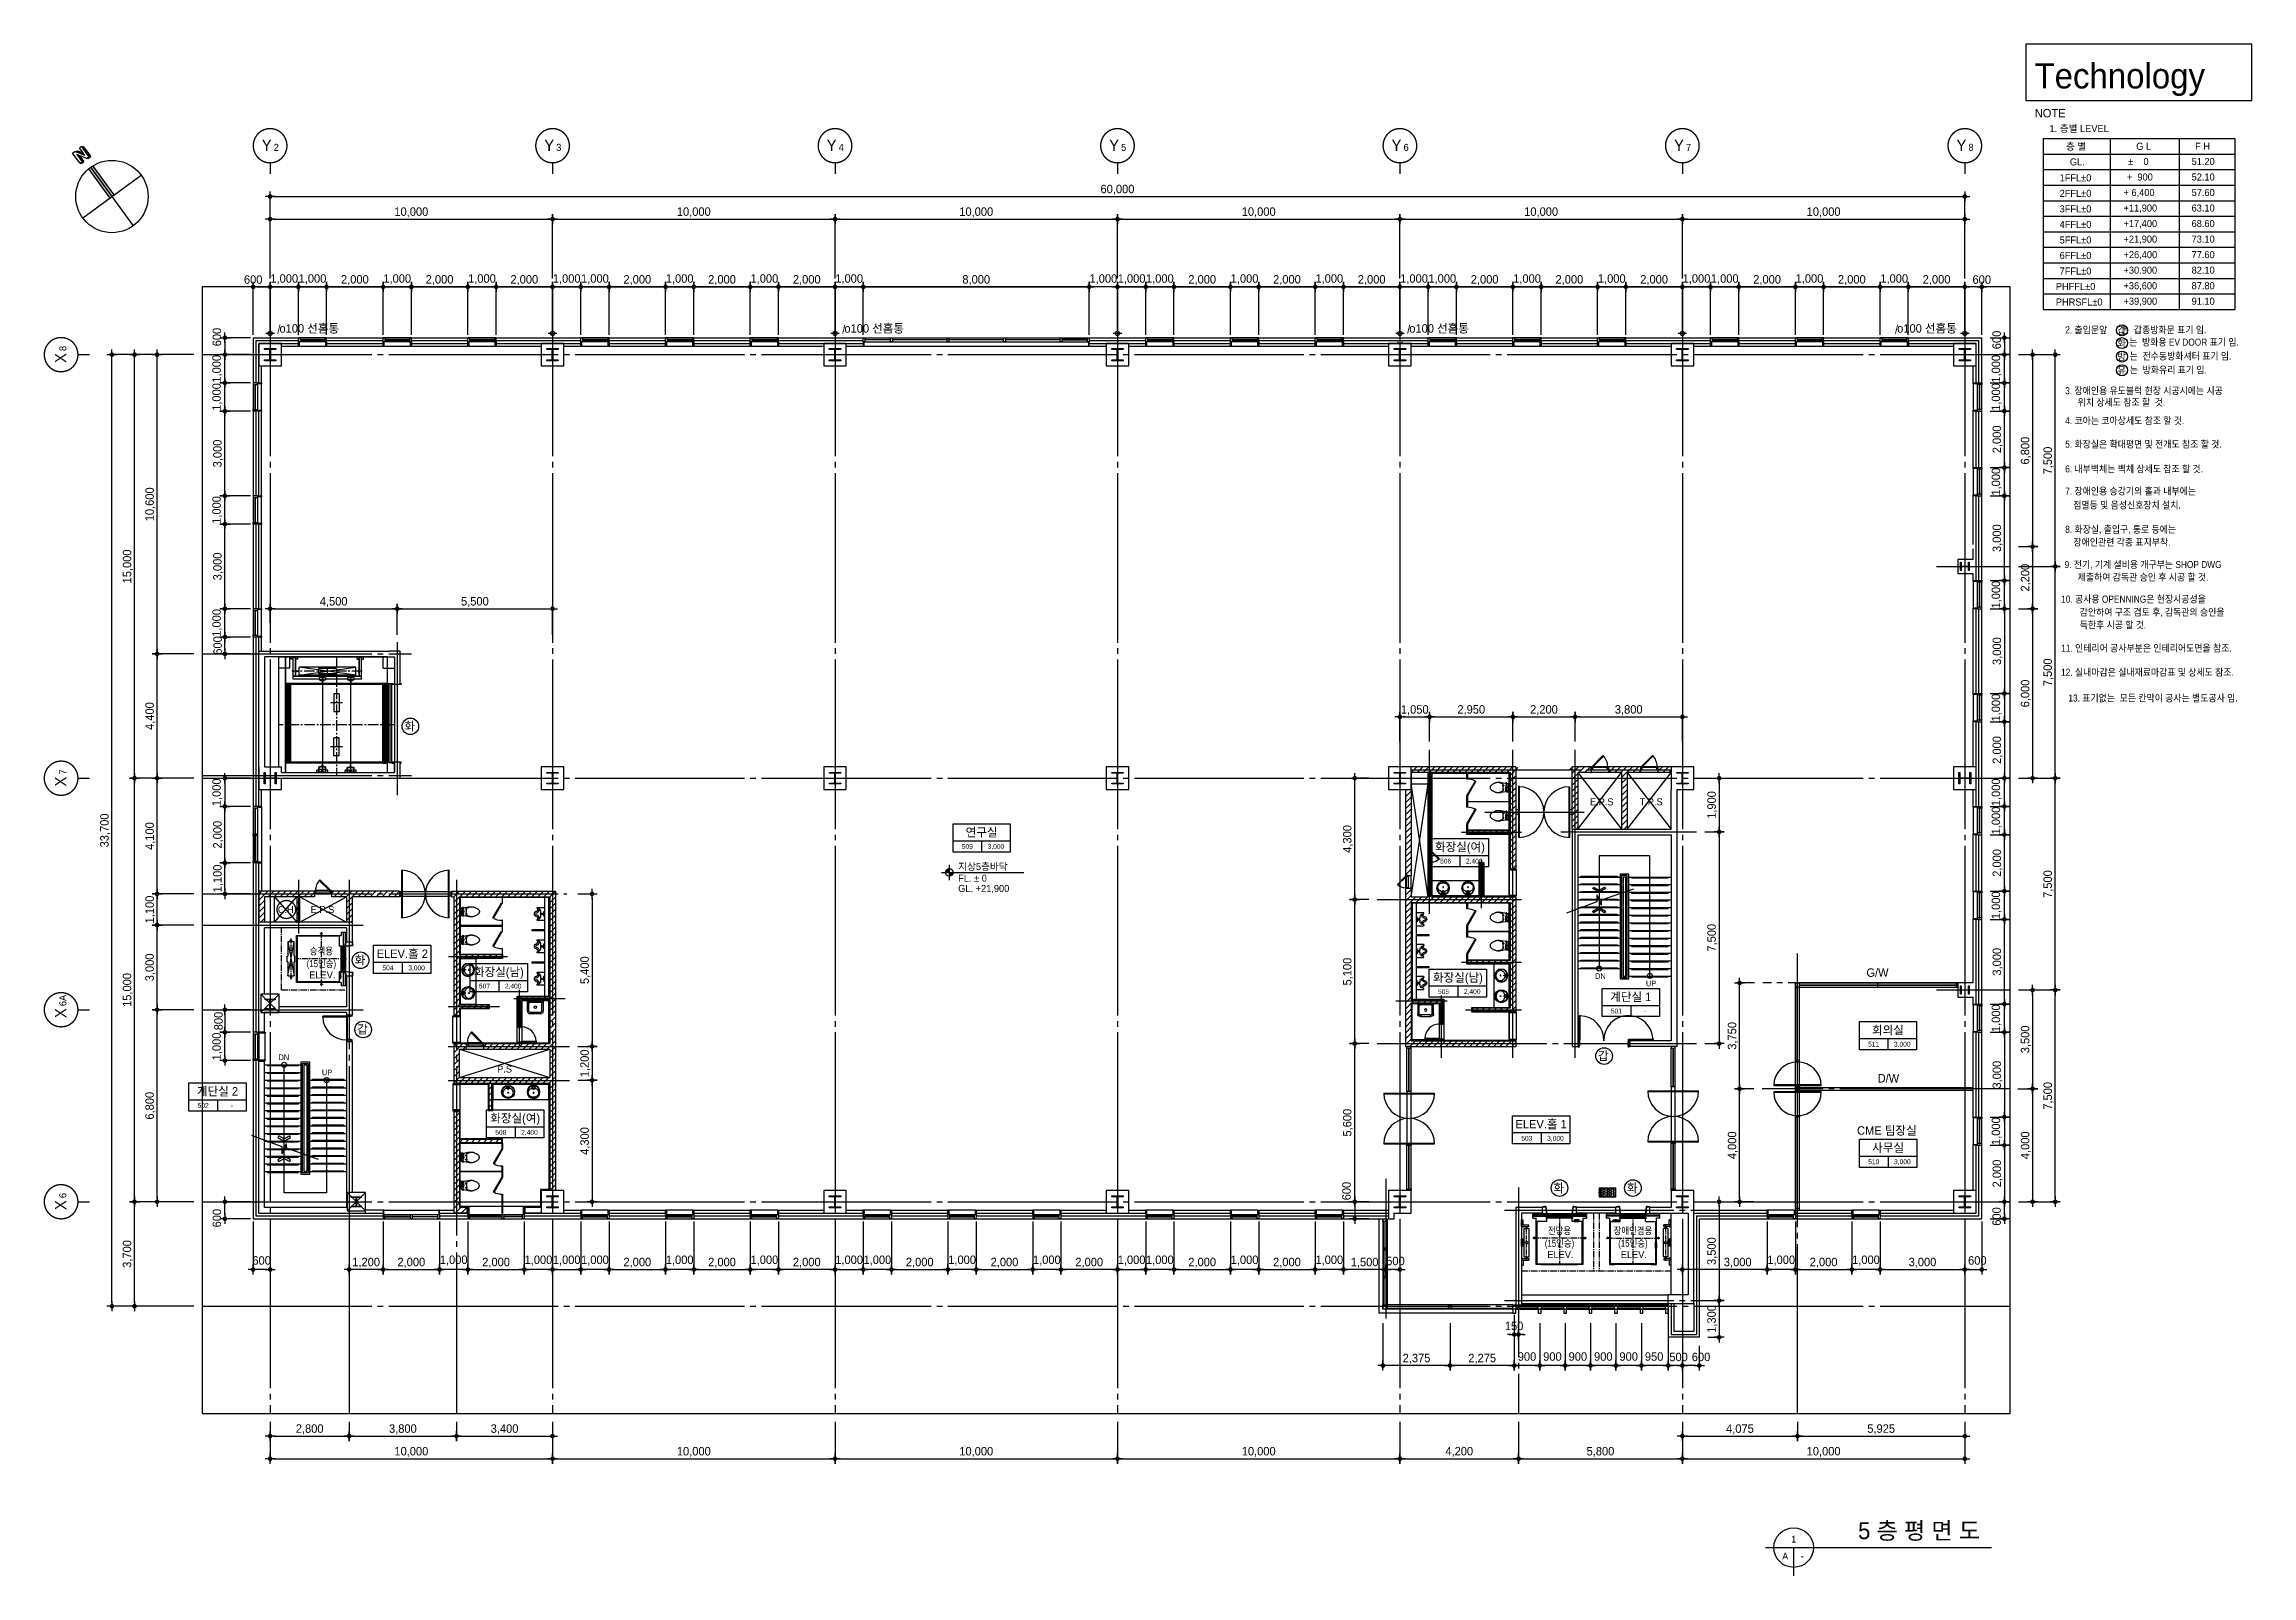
# Model space of a CAD drawing. Extents: x 14327773 to 14405935, y -1804798 to -1750552.
import ezdxf
from ezdxf.enums import TextEntityAlignment as Align

# ---------------------------------------------------------------- set-up
doc = ezdxf.new("R2010")
doc.units = 0
doc.header["$LTSCALE"] = 100
doc.header["$MEASUREMENT"] = 0
doc.header["$PDSIZE"] = -10
for name, pattern in [('CEN', [66, 60, -2, 2, -2]), ('CENTER', [7.5, 5, -1, 0.5, -1]), ('CENTER2', [1.125, 0.75, -0.125, 0.125, -0.125]), ('HIDDEN', [0.375, 0.25, -0.125]), ('PHANTOM', [2.5, 1.25, -0.25, 0.25, -0.25, 0.25, -0.25])]:
    doc.linetypes.add(name, pattern=pattern)
doc.layers.get('0').update_dxf_attribs({"linetype": 'CONTINUOUS'})
doc.layers.get('Defpoints').update_dxf_attribs({"linetype": 'CONTINUOUS'})
for name, color, linetype in [('0-내벽고정식', 7, 'CONTINUOUS'), ('4WID', 4, 'CONTINUOUS'), ('8', 8, 'CONTINUOUS'), ('AXIS', 7, 'CEN'), ('CEN', 1, 'CEN'), ('COL', 2, 'CONTINUOUS'), ('col2', 3, 'CONTINUOUS'), ('DIM', 7, 'CONTINUOUS'), ('DOOR', 4, 'CONTINUOUS'), ('elev', 7, 'CONTINUOUS'), ('EQP', 1, 'CONTINUOUS'), ('FIN', 5, 'CONTINUOUS'), ('HAT', 5, 'CONTINUOUS'), ('HOISTWAY', 9, 'CONTINUOUS'), ('IN', 6, 'CONTINUOUS'), ('K-TOILET', 11, 'CONTINUOUS'), ('LEVEL-1', 4, 'CONTINUOUS'), ('ST', 3, 'CONTINUOUS'), ('SY2', 7, 'CONTINUOUS'), ('SYM', 7, 'CONTINUOUS'), ('TEXT', 2, 'CONTINUOUS'), ('TEXT1', 7, 'CONTINUOUS'), ('TILE', 5, 'CONTINUOUS'), ('TITLE', 3, 'CONTINUOUS'), ('TO', 6, 'CONTINUOUS'), ('WALL', 2, 'CONTINUOUS'), ('WALL-1', 7, 'CONTINUOUS'), ('WALL-UNKNOWN', 3, 'CONTINUOUS'), ('WALLBR', 3, 'CONTINUOUS'), ('WID', 4, 'CONTINUOUS'), ('WINE', 8, 'CONTINUOUS'), ('우수드레인', 8, 'CONTINUOUS'), ('지시선', 7, 'CONTINUOUS')]:
    doc.layers.add(name, color=color, linetype=linetype)
doc.styles.add('HY울를도M', font='HYWULM.TTF')
doc.styles.add('굴림', font='H2HDRM.TTF')
doc.styles.add('돋음', font='Dotum.ttf', dxfattribs={"height": 3})
doc.dimstyles.new('DIM100', dxfattribs={"dimtxt": 300, "dimasz": 120, "dimexe": 1, "dimexo": 100, "dimgap": 60, "dimtad": 1, "dimdec": 4, "dimzin": 0, "dimdsep": 46, "dimlunit": 6, "dimtxsty": '굴림', "dimblk": 'DOTT', "dimcen": 0.09, "dimadec": 0, "dimazin": 0, "dimtfac": 1, "dimtdec": 4, "dimtofl": 0, "dimtmove": 2, "dimatfit": 2, "dimldrblk": 'DOTT', "dimfxl": 1, "dimtolj": 1, "dimtzin": 0, "dimarcsym": 0})
doc.dimstyles.new('DIM50', dxfattribs={"dimscale": 50, "dimtxt": 3, "dimasz": 1.2, "dimexe": 1, "dimexo": 1, "dimgap": 0.6, "dimtad": 1, "dimdec": 4, "dimzin": 0, "dimdsep": 46, "dimlunit": 6, "dimtxsty": '굴림', "dimblk": 'DOTT', "dimcen": 0.09, "dimadec": 0, "dimazin": 0, "dimtfac": 1, "dimtdec": 4, "dimtofl": 0, "dimtmove": 2, "dimatfit": 2, "dimldrblk": 'DOTT', "dimfxl": 1, "dimtolj": 1, "dimtzin": 0, "dimarcsym": 0})
pattern_1 = [(45, (1645526.7, -3035737.57), (-106.0660172, 106.0660172), [])]
pattern_2 = [(45, (1645526.7, -3035737.57), (-106.0660172, 106.0660172), [])]
pattern_3 = [(45, (1561426.7, -3035737.57), (-106.0660172, 106.0660172), [])]

msp = doc.modelspace()

# ---------------------------------------------------------------- texts
at = {"layer": 'SYM', "style": 'HY울를도M'}
for s, p in [('1', (14389713.61478, -1803498.15773)), ('A', (14389413.61478, -1804098.15773)), ('-', (14390013.61478, -1804098.15773))]:
    msp.add_text(s, height=240, dxfattribs=at).set_placement(p, align=Align.MIDDLE_CENTER)
at = {"layer": 'TEXT', "style": 'HY울를도M'}
for s, p in [('1. 층별 LEVEL', (14398770.67216, -1753665.32638)), ('층 별', (14399352.73045, -1754295.35493)), ('GL.', (14399492.9142, -1754847.84867)), (' %%P    0', (14401464.31861, -1754834.99968)), ('G L', (14401838.87966, -1754295.35493)), ('51.20', (14403801.75296, -1754832.06976)), ('F H', (14403925.52208, -1754295.35493)), ('1FFL%%P0', (14399129.39198, -1755412.11861)), ('+  900', (14401511.46588, -1755382.06426)), ('52.10', (14403801.75296, -1755382.06426)), ('3FFL%%P0', (14399129.39198, -1756512.10761)), ('2FFL%%P0', (14399129.39198, -1755962.11311)), ('+ 6,400', (14401391.16129, -1755932.05876)), ('+11,900', (14401391.16129, -1756482.05326)), ('57.60', (14403801.75296, -1755932.05876)), ('63.10', (14403801.75296, -1756482.05326)), ('4FFL%%P0', (14399129.39198, -1757062.10211)), ('+17,400', (14401391.16129, -1757032.04776)), ('68.60', (14403801.75296, -1757032.04776)), ('5FFL%%P0', (14399129.39198, -1757612.09661)), ('+21,900', (14401391.16129, -1757582.04226)), ('73.10', (14403801.75296, -1757582.04226)), ('6FFL%%P0', (14399129.39198, -1758162.09111)), ('7FFL%%P0', (14399129.39198, -1758712.08561)), ('+26,400', (14401391.16129, -1758132.03676)), ('+30.900', (14401391.16129, -1758682.03126)), ('82.10', (14403801.75296, -1758682.03126)), ('77.60', (14403801.75296, -1758132.03676)), ('PHFFL%%P0', (14398996.00756, -1759259.08416)), ('+36,600', (14401391.16129, -1759232.02576)), ('87.80', (14403801.75296, -1759232.02576)), ('PHRSFL%%P0', (14398996.00756, -1759809.07866)), ('+39,900', (14401391.16129, -1759782.02026)), ('91.10', (14403801.75296, -1759782.02026)), ('화', (14401167.42662, -1761264.03653)), ('갑', (14401167.42662, -1760813.39544)), ('방', (14401167.42662, -1761739.62402)), ('유', (14401167.42662, -1762224.62295)), ('지상5층바닥', (14360134.27376, -1779803.11495)), ('GL. +21,900', (14360134.27376, -1780578.44272)), ('FL. %%p 0', (14360134.27376, -1780216.08087))]:
    msp.add_text(s, height=250, dxfattribs=at).set_placement(p)
at = {"layer": 'TEXT', "style": 'HY울를도M', "width": 0.9}
for s, p in [('2. 출입문앞      는  갑종방화문 표기 임.', (14399328.02747, -1760669.7684)), ('는  방화용 EV DOOR 표기 임.', (14401593.25344, -1761105.7629)), ('는  전수동방화셔터 표기 임.', (14401610.85592, -1761601.10067)), ('는  방화유리 표기 임.', (14401615.34665, -1762089.35481)), ('3. 장애인용 유도블럭 현장 시공시에는 시공', (14399328.02747, -1762827.24158)), ('위치 상세도 참조 할  것.', (14399768.3387, -1763235.69444)), ('4. 코아는 코아상세도 참조 할 것.', (14399328.02747, -1763885.7064)), ('5. 화장실은 확대평면 및 전개도 참조 할 것.', (14399328.02747, -1764720.04269)), ('6. 내부벽체는 벽체 상세도 참조 할 것.', (14399328.02747, -1765595.25864)), ('7. 장애인용 승강기의 홀과 내부에는', (14399328.02747, -1766381.26252)), ('    점멸등 및 음성신호장치 설치.', (14399284.63288, -1766875.7404)), ('8. 화장실, 출입구, 통로 등에는', (14399328.02747, -1767735.45768)), ('    장애인관련 각종 표지부착.', (14399291.17959, -1768190.36844))]:
    msp.add_text(s, height=250, dxfattribs=at).set_placement(p, align=Align.MIDDLE_LEFT)
for s, p in [('9. 전기, 기계 설비용 개구부는 SHOP DWG', (14399303.79263, -1769107.60318)), ('제출하여 감독관 승인 후 시공 할 것.', (14399769.06273, -1769554.82746)), ('10. 공사용 OPENNING은 현장시공성을', (14399184.96221, -1770331.8576)), ('감안하여 구조 검토 후, 감독관의 승인을 ', (14399840.39396, -1770793.90208)), ('득한후 시공 할 것.', (14399840.39396, -1771245.05646)), ('11. 인테리어 공사부분은 인테리어도면을 참조.', (14399184.96221, -1772067.04416)), ('12. 실내마감은 실내재료마감표 및 상세도 참조.', (14399180.81544, -1772922.8543))]:
    msp.add_text(s, height=250, dxfattribs=at).set_placement(p)
msp.add_text('13. 표기없는  모든 칸막이 공사는 별도공사 임.', height=250, dxfattribs=at).set_placement((14402435.47137, -1773835.46066), align=Align.CENTER)
at = {"layer": 'TEXT', "style": 'HY울를도M'}
for s, p in [('E.P.S', (14382919.54551, -1777386.02862)), ('T.P.S', (14384669.54551, -1777386.02862)), ('C.H', (14336327.01301, -1781199.19177)), ('E.P.S', (14337627.01301, -1781199.19177)), ('ELEV.', (14337621.33949, -1783516.49615)), ('P.S', (14344073.21251, -1786849.19177)), ('ELEV.', (14381456.33949, -1793419.93128)), ('ELEV.', (14384056.33949, -1793419.93128))]:
    msp.add_text(s, height=250, dxfattribs=at).set_placement(p, align=Align.MIDDLE)
at = {"layer": 'TEXT', "style": 'HY울를도M', "width": 0.85}
for s, p in [('승객용', (14337588.21251, -1782663.80777)), ('(15인승)', (14337588.21251, -1783134.00787)), ('(15인승)', (14381423.21251, -1793037.44301)), ('전망용', (14381423.21251, -1792567.24291)), ('장애인겸용', (14384023.21251, -1792567.24291)), ('(15인승)', (14384023.21251, -1793037.44301))]:
    msp.add_text(s, height=250, dxfattribs=at).set_placement(p, align=Align.MIDDLE)
at = {"layer": 'TEXT1', "ltscale": 0.85, "style": 'HY울를도M'}
msp.add_text('Technology', height=892.41075, dxfattribs=at).set_placement((14398240.20176, -1752120.93997))
at = {"layer": 'TEXT1', "style": 'HY울를도M'}
for s, p in [('NOTE', (14398249.10109, -1753146.6152)), ('화', (14340524.28968, -1774858.93256)), ('화', (14338764.47233, -1783143.13065)), ('갑', (14338854.23736, -1785595.47459)), ('갑', (14382788.77718, -1786534.99911)), ('화', (14381209.75359, -1791212.66673)), ('화', (14383809.75359, -1791212.66673))]:
    msp.add_text(s, height=300, dxfattribs=at).set_placement(p)
for s, p in [('/', (14336082.80955, -1760646.75628)), ('o100 선홈통', (14337160.80955, -1760609.75628)), ('/', (14356082.80955, -1760646.75628)), ('o100 선홈통', (14357160.80955, -1760609.75628)), ('/', (14376082.80955, -1760646.75628)), ('o100 선홈통', (14377160.80955, -1760609.75628)), ('/', (14393355.62098, -1760646.75628)), ('o100 선홈통', (14394433.62098, -1760609.75628))]:
    msp.add_text(s, height=300, dxfattribs=at).set_placement(p, align=Align.MIDDLE)
at = {"layer": 'TEXT1', "color": 2, "style": 'HY울를도M'}
for s, p in [('509', (14360457.27598, -1778965.76423)), ('506', (14377391.04879, -1779485.36734)), ('504', (14339944.73333, -1783266.40127)), ('507', (14343363.96148, -1783911.4939)), ('505', (14377318.74153, -1784106.63725)), ('501', (14383438.7432, -1784793.18472)), ('511', (14392545.55157, -1785969.49268)), ('502', (14333403.64151, -1788137.88614)), ('508', (14343941.96421, -1789090.36146)), ('503', (14380266.46456, -1789300.61155)), ('510', (14392548.74271, -1790133.35615))]:
    msp.add_text(s, height=170, dxfattribs=at).set_placement(p, align=Align.MIDDLE_CENTER)
at = {"layer": 'TEXT1', "style": 'HY울를도M'}
for s, p in [('연구실', (14360964.02394, -1778616.6343)), ('화장실(여)', (14377897.79674, -1779136.23742)), ('ELEV.홀 2', (14340451.48128, -1782917.27135)), ('화장실(남)', (14343870.70943, -1783562.36398)), ('화장실(남)', (14377825.48948, -1783757.50732)), ('화장실(남)', (14377825.48948, -1783757.50732)), ('화장실(남)', (14377825.48948, -1783757.50732)), ('G/W', (14392680.79858, -1783582.63747)), ('계단실 1', (14383945.49115, -1784444.0548)), ('회의실', (14393052.29953, -1785620.36275)), ('계단실 2', (14333910.38946, -1787788.75622)), ('D/W', (14393067.8439, -1787326.22792)), ('화장실(여)', (14344448.71217, -1788741.23153)), ('ELEV.홀 1', (14380773.21251, -1788951.48162)), ('CME 팀장실', (14393013.0385, -1789175.56616)), ('사무실', (14393055.49067, -1789784.22622))]:
    msp.add_text(s, height=300, dxfattribs=at).set_placement(p, align=Align.CENTER)
for s, p in [('3,000', (14361470.77189, -1778965.76423)), ('2,400', (14378404.5447, -1779485.36734)), ('3,000', (14340958.22924, -1783266.40127)), ('2,400', (14344377.45739, -1783911.4939)), ('2,400', (14378332.23744, -1784106.63725)), ('2,400', (14378332.23744, -1784106.63725)), ('2,400', (14378332.23744, -1784106.63725)), ('-', (14384452.23911, -1784793.18472)), ('3,000', (14393559.04748, -1785969.49268)), ('-', (14334417.13742, -1788137.88614)), ('2,400', (14344955.46013, -1789090.36146)), ('3,000', (14381279.96047, -1789300.61155)), ('3,000', (14393562.23862, -1790133.35615))]:
    msp.add_text(s, height=170, dxfattribs=at).set_placement(p, align=Align.MIDDLE_CENTER)
at = {"layer": 'TITLE', "color": 4, "style": 'HY울를도M'}
for s, p in [('DN', (14382682.71553, -1783659.1087)), ('UP', (14384482.71553, -1783916.67538)), ('DN', (14336071.21784, -1786533.32474)), ('UP', (14337607.02185, -1787071.46808))]:
    msp.add_text(s, height=200, dxfattribs=at).set_placement(p)
at = {"layer": 'TITLE', "style": 'HY울를도M'}
msp.add_text('5 층 평 면 도', height=600, dxfattribs=at).set_placement((14396313.61478, -1803678.15773), align=Align.BOTTOM_RIGHT)

# ---------------------------------------------------------------- blocks, each defined once
blk = doc.blocks.new('전망15인승')
at = {"layer": 'elev', "color": 4, "ltscale": 5}
for p, q in [((-350, -35), (600, -35)), ((-350, -90), (-350, -35)), ((1550, -90), (-350, -90)), ((1065, -45), (135, -45)), ((135, -80), (135, -45)), ((1065, -80), (135, -80)), ((600, -35), (1550, -35)), ((600, -90), (600, -45)), ((1065, -80), (1065, -45)), ((1550, -35), (1550, -90))]:
    blk.add_line(p, q, dxfattribs=at)
at = {"layer": 'HOISTWAY', "color": 1, "linetype": 'CENTER2', "ltscale": 3}
for p, q in [((600, 0), (600, -1807)), ((1550, -885), (-350, -885))]:
    blk.add_line(p, q, dxfattribs=at)
at = {"layer": 'HOISTWAY', "ltscale": 5}
for p, q in [((-350, -115), (1550, -115)), ((-350, -185), (-350, -115)), ((-350, -185), (-230, -185)), ((-230, -1820), (-230, -185)), ((-200, -295), (-200, -1795)), ((150, -295), (-200, -295)), ((150, -185), (120, -185)), ((1065, -145), (135, -145)), ((135, -180), (135, -145)), ((1065, -180), (135, -180)), ((150, -295), (150, -185)), ((600, -180), (600, -145)), ((1050, -295), (1050, -185)), ((1050, -185), (1080, -185)), ((1400, -295), (1050, -295)), ((1065, -180), (1065, -145)), ((1400, -1795), (1400, -295)), ((1430, -185), (1430, -1820)), ((1430, -185), (1550, -185)), ((1550, -115), (1550, -185)), ((-290, -851), (-306, -851)), ((-306, -851), (-306, -919)), ((-290, -919), (-306, -919)), ((-290, -877), (-290, -851)), ((-250, -877), (-290, -877)), ((-290, -893), (-290, -919)), ((-250, -893), (-290, -893)), ((-250, -893), (-250, -877)), ((1450, -893), (1450, -877)), ((1450, -877), (1490, -877)), ((1450, -893), (1490, -893)), ((1490, -851), (1506, -851)), ((1490, -877), (1490, -851)), ((1490, -893), (1490, -919)), ((1490, -919), (1506, -919)), ((1506, -851), (1506, -919)), ((-50, -1825), (-230, -1825)), ((-200, -1795), (-50, -1795)), ((-50, -1806), (-50, -1795)), ((-50, -1825), (-50, -1814)), ((1250, -1795), (1400, -1795)), ((1250, -1806), (1250, -1795)), ((1250, -1825), (1250, -1814)), ((1430, -1825), (1250, -1825))]:
    blk.add_line(p, q, dxfattribs=at)
at = {"layer": 'HOISTWAY', "ltscale": 200}
for p, q in [((1296, -295), (1116, -245)), ((1296, -245), (1116, -295)), ((1206, -318), (1206, -222)), ((-177, -1142), (-253, -1142)), ((-230, -1052), (-200, -1232)), ((-200, -1052), (-230, -1232))]:
    blk.add_line(p, q, dxfattribs=at)
at = {"layer": 'HOISTWAY'}
for p, q in [((-193, -1032), (-200, -1032)), ((-200, -1052), (-200, -1032)), ((-200, -1052), (-200, -1252)), ((-200, -1252), (-193, -1252)), ((-193, -1252), (-193, -1032)), ((-193, -1252), (-193, -1038))]:
    blk.add_line(p, q, dxfattribs=at)
at = {"layer": 'HOISTWAY', "color": 1, "ltscale": 5}
for p, q in [((-70, -1806), (1270, -1806)), ((-70, -1814), (-70, -1806)), ((-70, -1814), (1270, -1814)), ((1270, -1814), (1270, -1806))]:
    blk.add_line(p, q, dxfattribs=at)
at = {"layer": 'HOISTWAY', "color": 8, "ltscale": 5}
for p, q in [((-50, -1795), (1250, -1795)), ((-50, -1825), (1250, -1825))]:
    blk.add_line(p, q, dxfattribs=at)
at = {"layer": 'HOISTWAY'}
for points in [[(1296, -245), (1116, -245), (1116, -295), (1296, -295)], [(-230, -1052), (-230, -1232), (-200, -1232), (-200, -1052)]]:
    blk.add_lwpolyline(points, close=True, dxfattribs=at)
blk = doc.blocks.new('카운트')
at = {"layer": 'elev', "color": 8}
for p, q in [((-100, -545), (-270, -545)), ((-270, -1545), (-270, -545)), ((-261, -482), (-261, -417)), ((-16, -417), (-261, -417)), ((-16, -477), (-261, -477)), ((-16, -482), (-261, -482)), ((-224, -495), (-224, -491)), ((-224, -495), (-221, -495)), ((-221, -495), (-221, -491)), ((-218, -485), (-196, -485)), ((-218, -488), (-196, -488)), ((-193, -537), (-193, -491)), ((-190, -537), (-190, -491)), ((-180, -537), (-180, -491)), ((-177, -537), (-177, -491)), ((-174, -485), (-152, -485)), ((-174, -488), (-152, -488)), ((-149, -495), (-149, -491)), ((-149, -495), (-146, -495)), ((-146, -495), (-146, -491)), ((-100, -1545), (-100, -545)), ((0, -242), (-65, -242)), ((-65, -417), (-65, -242)), ((-65, -492), (-65, -482)), ((0, -492), (-65, -492)), ((-16, -482), (-16, -417)), ((-6, -492), (-6, -242)), ((-100, -1545), (-270, -1545)), ((-193, -1553), (-193, -1599)), ((-190, -1553), (-190, -1599)), ((-180, -1553), (-180, -1599)), ((-177, -1553), (-177, -1599)), ((-129, -1043), (-104, -1043)), ((-129, -1053), (-104, -1053)), ((-104, -1043), (-101, -1044)), ((-104, -1053), (-101, -1051)), ((-101, -1044), (-86, -1044)), ((-101, -1051), (-86, -1051)), ((-82, -1041), (-86, -1044)), ((-82, -1055), (-86, -1051)), ((-80, -1011), (-82, -1041)), ((-82, -1055), (-80, -1084)), ((-78, -1009), (-74, -1009)), ((-78, -1087), (-74, -1087)), ((-74, -1009), (-74, -1087)), ((-25, -948), (-71, -948)), ((-71, -1148), (-71, -948)), ((-25, -1148), (-71, -1148)), ((-62, -1148), (-62, -948)), ((-25, -952), (-62, -952)), ((-25, -998), (-62, -998)), ((-25, -1098), (-62, -1098)), ((-25, -1144), (-62, -1144)), ((-50, -948), (-50, -918)), ((0, -918), (-50, -918)), ((-50, -1098), (-50, -998)), ((-50, -1178), (-50, -1148)), ((0, -1178), (-50, -1178)), ((-25, -948), (-25, -998)), ((-25, -1148), (-25, -1098)), ((-4, -1178), (-4, -918)), ((-16, -1608), (-261, -1608)), ((-261, -1608), (-261, -1673)), ((-16, -1613), (-261, -1613)), ((-16, -1673), (-261, -1673)), ((-224, -1595), (-224, -1599)), ((-221, -1595), (-224, -1595)), ((-221, -1595), (-221, -1599)), ((-196, -1602), (-218, -1602)), ((-196, -1605), (-218, -1605)), ((-152, -1602), (-174, -1602)), ((-152, -1605), (-174, -1605)), ((-146, -1595), (-149, -1595)), ((-149, -1595), (-149, -1599)), ((-146, -1595), (-146, -1599)), ((-65, -1598), (-65, -1608)), ((0, -1598), (-65, -1598)), ((-65, -1673), (-65, -1848)), ((0, -1848), (-65, -1848)), ((-16, -1608), (-16, -1673)), ((-6, -1598), (-6, -1848))]:
    blk.add_line(p, q, dxfattribs=at)
at = {"layer": 'elev', "color": 1, "linetype": 'PHANTOM'}
blk.add_line((-185, -1691), (-185, -405), dxfattribs=at)
at = {"layer": 'elev', "color": 8}
blk.add_circle((-185, -1045), 42.8, dxfattribs=at)
for centre, radius, start, end in [((-218, -491), 6.2, 90, 180), ((-218, -491), 3, 90, 180), ((-196, -491), 6.2, 0, 90), ((-196, -491), 3, 0, 90), ((-185, -537), 8.2, 180, 0), ((-185, -537), 5, 180, 0), ((-174, -491), 6.2, 90, 180), ((-174, -491), 3, 90, 180), ((-152, -491), 6.2, 0, 90), ((-152, -491), 3, 0, 90), ((-185, -1553), 8.2, 0, 180), ((-185, -1553), 5, 0, 180), ((-78, -1011), 2.5, 90, 176.59066), ((-78, -1084), 2.5, 183.40934, 270), ((-218, -1599), 6.2, 180, 270), ((-218, -1599), 3, 180, 270), ((-196, -1599), 3, 270, 0), ((-196, -1599), 6.2, 270, 0), ((-174, -1599), 6.2, 180, 270), ((-174, -1599), 3, 180, 270), ((-152, -1599), 3, 270, 0), ((-152, -1599), 6.2, 270, 0)]:
    blk.add_arc(centre, radius, start, end, dxfattribs=at)
blk = doc.blocks.new('전망15인승-2호')
at = {"layer": 'elev', "color": 4, "ltscale": 5}
for p, q in [((-350, -35), (600, -35)), ((-350, -90), (-350, -35)), ((1550, -90), (-350, -90)), ((1065, -45), (135, -45)), ((135, -80), (135, -45)), ((1065, -80), (135, -80)), ((600, -35), (1550, -35)), ((600, -90), (600, -45)), ((1065, -80), (1065, -45)), ((1550, -35), (1550, -90))]:
    blk.add_line(p, q, dxfattribs=at)
at = {"layer": 'HOISTWAY', "color": 1, "linetype": 'CENTER2', "ltscale": 3}
for p, q in [((600, 0), (600, -1807)), ((1550, -885), (-350, -885))]:
    blk.add_line(p, q, dxfattribs=at)
at = {"layer": 'HOISTWAY', "ltscale": 5}
for p, q in [((-350, -115), (1550, -115)), ((-350, -185), (-350, -115)), ((-350, -185), (-230, -185)), ((-230, -1820), (-230, -185)), ((-200, -295), (-200, -1795)), ((150, -295), (-200, -295)), ((150, -185), (120, -185)), ((1065, -145), (135, -145)), ((135, -180), (135, -145)), ((1065, -180), (135, -180)), ((150, -295), (150, -185)), ((600, -180), (600, -145)), ((1050, -295), (1050, -185)), ((1050, -185), (1080, -185)), ((1400, -295), (1050, -295)), ((1065, -180), (1065, -145)), ((1400, -1795), (1400, -295)), ((1430, -185), (1430, -1820)), ((1430, -185), (1550, -185)), ((1550, -115), (1550, -185)), ((-290, -851), (-306, -851)), ((-306, -851), (-306, -919)), ((-290, -919), (-306, -919)), ((-290, -877), (-290, -851)), ((-250, -877), (-290, -877)), ((-290, -893), (-290, -919)), ((-250, -893), (-290, -893)), ((-250, -893), (-250, -877)), ((1450, -893), (1450, -877)), ((1450, -877), (1490, -877)), ((1450, -893), (1490, -893)), ((1490, -851), (1506, -851)), ((1490, -877), (1490, -851)), ((1490, -893), (1490, -919)), ((1490, -919), (1506, -919)), ((1506, -851), (1506, -919)), ((-50, -1825), (-230, -1825)), ((-200, -1795), (-50, -1795)), ((-50, -1806), (-50, -1795)), ((-50, -1825), (-50, -1814)), ((1250, -1795), (1400, -1795)), ((1250, -1806), (1250, -1795)), ((1250, -1825), (1250, -1814)), ((1430, -1825), (1250, -1825))]:
    blk.add_line(p, q, dxfattribs=at)
at = {"layer": 'HOISTWAY', "ltscale": 200}
for p, q in [((1296, -295), (1116, -245)), ((1296, -245), (1116, -295)), ((1206, -318), (1206, -222))]:
    blk.add_line(p, q, dxfattribs=at)
at = {"layer": 'HOISTWAY', "color": 1, "ltscale": 5}
for p, q in [((-70, -1806), (1270, -1806)), ((-70, -1814), (-70, -1806)), ((-70, -1814), (1270, -1814)), ((1270, -1814), (1270, -1806))]:
    blk.add_line(p, q, dxfattribs=at)
at = {"layer": 'HOISTWAY', "color": 8, "ltscale": 5}
for p, q in [((-50, -1795), (1250, -1795)), ((-50, -1825), (1250, -1825))]:
    blk.add_line(p, q, dxfattribs=at)
at = {"layer": 'HOISTWAY'}
blk.add_lwpolyline([(1296, -245), (1116, -245), (1116, -295), (1296, -295)], close=True, dxfattribs=at)
blk = doc.blocks.new('승객용15인승')
at = {"layer": 'elev', "color": 8, "ltscale": 5}
for p, q in [((-1994, 44), (-1994, 60)), ((-1926, 60), (-1994, 60)), ((-1968, 44), (-1994, 44)), ((-1968, 0), (-1968, 44)), ((-1952, 0), (-1952, 44)), ((-1952, 44), (-1926, 44)), ((-1926, 44), (-1926, 60)), ((-2095, -700), (-2095, -500)), ((-2095, -500), (-2070, -500)), ((-2070, -700), (-2095, -700)), ((-2070, 0), (-1850, -1200)), ((-2070, -1200), (-1850, 0)), ((-2070, 0), (-2070, -500)), ((-1850, 0), (-2070, 0)), ((-2070, -700), (-2070, -1200)), ((-1850, -500), (-1850, 0)), ((-1825, -500), (-1850, -500)), ((-1850, -1200), (-1850, -700)), ((-1850, -700), (-1825, -700)), ((-1825, -700), (-1825, -500)), ((-2070, -1200), (-1850, -1200)), ((-1994, -1244), (-1994, -1260)), ((-1968, -1244), (-1994, -1244)), ((-1926, -1260), (-1994, -1260)), ((-1968, -1200), (-1968, -1244)), ((-1952, -1200), (-1952, -1244)), ((-1952, -1244), (-1926, -1244)), ((-1926, -1244), (-1926, -1260))]:
    blk.add_line(p, q, dxfattribs=at)
at = {"layer": 'elev', "color": 4, "ltscale": 5}
for p, q in [((-90, -1550), (-90, 350)), ((-90, 350), (-35, 350)), ((-35, 350), (-35, -600)), ((-90, -600), (-45, -600)), ((-80, -1065), (-80, -135)), ((-80, -135), (-45, -135)), ((-45, -1065), (-45, -135)), ((-35, -600), (-35, -1550)), ((-35, -1550), (-90, -1550)), ((-80, -1065), (-45, -1065))]:
    blk.add_line(p, q, dxfattribs=at)
at = {"layer": 'HOISTWAY', "color": 1, "linetype": 'CENTER2', "ltscale": 3}
for p, q in [((-1960, -1326), (-1960, 127)), ((-885, -1550), (-885, 350)), ((0, -600), (-1770, -600))]:
    blk.add_line(p, q, dxfattribs=at)
at = {"layer": 'HOISTWAY', "ltscale": 5}
for p, q in [((-1770, 230), (-185, 230)), ((-1770, -1430), (-1770, 230)), ((-245, 200), (-1745, 200)), ((-1745, 200), (-1745, -1400)), ((-919, 290), (-919, 306)), ((-851, 306), (-919, 306)), ((-893, 290), (-919, 290)), ((-893, 250), (-893, 290)), ((-893, 250), (-877, 250)), ((-877, 290), (-851, 290)), ((-877, 250), (-877, 290)), ((-851, 290), (-851, 306)), ((-245, -150), (-245, 200)), ((-185, 350), (-185, 230)), ((-185, 350), (-115, 350)), ((-115, 350), (-115, -1550)), ((-245, -150), (-185, -150)), ((-185, -150), (-185, -120)), ((-180, -1065), (-180, -135)), ((-180, -135), (-145, -135)), ((-180, -600), (-145, -600)), ((-145, -1065), (-145, -135)), ((-185, -1430), (-1770, -1430)), ((-1745, -1400), (-245, -1400)), ((-893, -1490), (-919, -1490)), ((-919, -1490), (-919, -1506)), ((-851, -1506), (-919, -1506)), ((-893, -1450), (-877, -1450)), ((-893, -1450), (-893, -1490)), ((-877, -1450), (-877, -1490)), ((-877, -1490), (-851, -1490)), ((-851, -1490), (-851, -1506)), ((-245, -1400), (-245, -1050)), ((-245, -1050), (-185, -1050)), ((-185, -1050), (-185, -1080)), ((-185, -1430), (-185, -1550)), ((-115, -1550), (-185, -1550)), ((-180, -1065), (-145, -1065))]:
    blk.add_line(p, q, dxfattribs=at)
at = {"layer": 'HOISTWAY', "ltscale": 200}
for p, q in [((-268, -1206), (-172, -1206)), ((-245, -1296), (-195, -1116)), ((-195, -1296), (-245, -1116))]:
    blk.add_line(p, q, dxfattribs=at)
at = {"layer": 'HOISTWAY'}
blk.add_lwpolyline([(-195, -1296), (-195, -1116), (-245, -1116), (-245, -1296)], close=True, dxfattribs=at)
blk = doc.blocks.new('DOTT')
for p, q in [((-1.5, 0), (1.5, 0)), ((0, 1.5), (0, -1.5))]:
    blk.add_line(p, q)
at = {"color": 6, "const_width": 0.68}
blk.add_lwpolyline([(-0.34, 0, 1), (0.34, 0, 1)], format="xyb", close=True, dxfattribs=at)
blk = doc.blocks.new('*D18')
at = {"layer": 'Defpoints', "color": 0, "lineweight": -3}
for p in [(14395773, -1755949), (14335773, -1759149), (14395773, -1759149)]:
    blk.add_point(p, dxfattribs=at)
at = {"layer": 'DIM', "color": 7, "lineweight": -2}
for p, q in [((14335773, -1758849), (14335773, -1755849)), ((14335893, -1755949), (14395653, -1755949)), ((14395773, -1758849), (14395773, -1755849))]:
    blk.add_line(p, q, dxfattribs=at)
at = {"layer": 'DIM', "color": 7, "lineweight": -2, "xscale": 120, "yscale": 120, "zscale": 120, "rotation": 180}
blk.add_blockref('DOTT', (14335773, -1755949), dxfattribs=at)
at = {"layer": 'DIM', "color": 7, "lineweight": -2, "xscale": 120, "yscale": 120, "zscale": 120}
blk.add_blockref('DOTT', (14395773, -1755949), dxfattribs=at)
at = {"layer": 'DIM', "color": 3, "insert": (14365773, -1755710), "char_height": 300, "attachment_point": 5, "style": '굴림'}
blk.add_mtext('\\A1;60,000', dxfattribs=at)
blk = doc.blocks.new('*D19')
at = {"layer": 'Defpoints', "color": 0, "lineweight": -3}
for p in [(14345773, -1756749), (14335773, -1759149), (14345773, -1759149)]:
    blk.add_point(p, dxfattribs=at)
at = {"layer": 'DIM', "color": 7, "lineweight": -2}
for p, q in [((14335773, -1758849), (14335773, -1756649)), ((14335893, -1756749), (14345653, -1756749)), ((14345773, -1758849), (14345773, -1756649))]:
    blk.add_line(p, q, dxfattribs=at)
at = {"layer": 'DIM', "color": 7, "lineweight": -2, "xscale": 120, "yscale": 120, "zscale": 120, "rotation": 180}
blk.add_blockref('DOTT', (14335773, -1756749), dxfattribs=at)
at = {"layer": 'DIM', "color": 7, "lineweight": -2, "xscale": 120, "yscale": 120, "zscale": 120}
blk.add_blockref('DOTT', (14345773, -1756749), dxfattribs=at)
at = {"layer": 'DIM', "color": 3, "insert": (14340773, -1756511), "char_height": 300, "attachment_point": 5, "style": '굴림'}
blk.add_mtext('\\A1;10,000', dxfattribs=at)
blk = doc.blocks.new('*D20')
at = {"layer": 'Defpoints', "color": 0, "lineweight": -3}
for p in [(14355773, -1756749), (14345773, -1759149), (14355773, -1759149)]:
    blk.add_point(p, dxfattribs=at)
at = {"layer": 'DIM', "color": 7, "lineweight": -2}
for p, q in [((14345773, -1758849), (14345773, -1756649)), ((14345893, -1756749), (14355653, -1756749)), ((14355773, -1758849), (14355773, -1756649))]:
    blk.add_line(p, q, dxfattribs=at)
at = {"layer": 'DIM', "color": 7, "lineweight": -2, "xscale": 120, "yscale": 120, "zscale": 120, "rotation": 180}
blk.add_blockref('DOTT', (14345773, -1756749), dxfattribs=at)
at = {"layer": 'DIM', "color": 7, "lineweight": -2, "xscale": 120, "yscale": 120, "zscale": 120}
blk.add_blockref('DOTT', (14355773, -1756749), dxfattribs=at)
at = {"layer": 'DIM', "color": 3, "insert": (14350773, -1756511), "char_height": 300, "attachment_point": 5, "style": '굴림'}
blk.add_mtext('\\A1;10,000', dxfattribs=at)
blk = doc.blocks.new('*D21')
at = {"layer": 'Defpoints', "color": 0, "lineweight": -3}
for p in [(14365773, -1756749), (14355773, -1759149), (14365773, -1759149)]:
    blk.add_point(p, dxfattribs=at)
at = {"layer": 'DIM', "color": 7, "lineweight": -2}
for p, q in [((14355773, -1758849), (14355773, -1756649)), ((14355893, -1756749), (14365653, -1756749)), ((14365773, -1758849), (14365773, -1756649))]:
    blk.add_line(p, q, dxfattribs=at)
at = {"layer": 'DIM', "color": 7, "lineweight": -2, "xscale": 120, "yscale": 120, "zscale": 120, "rotation": 180}
blk.add_blockref('DOTT', (14355773, -1756749), dxfattribs=at)
at = {"layer": 'DIM', "color": 7, "lineweight": -2, "xscale": 120, "yscale": 120, "zscale": 120}
blk.add_blockref('DOTT', (14365773, -1756749), dxfattribs=at)
at = {"layer": 'DIM', "color": 3, "insert": (14360773, -1756511), "char_height": 300, "attachment_point": 5, "style": '굴림'}
blk.add_mtext('\\A1;10,000', dxfattribs=at)
blk = doc.blocks.new('*D22')
at = {"layer": 'Defpoints', "color": 0, "lineweight": -3}
for p in [(14375773, -1756749), (14365773, -1759149), (14375773, -1759149)]:
    blk.add_point(p, dxfattribs=at)
at = {"layer": 'DIM', "color": 7, "lineweight": -2}
for p, q in [((14365773, -1758849), (14365773, -1756649)), ((14365893, -1756749), (14375653, -1756749)), ((14375773, -1758849), (14375773, -1756649))]:
    blk.add_line(p, q, dxfattribs=at)
at = {"layer": 'DIM', "color": 7, "lineweight": -2, "xscale": 120, "yscale": 120, "zscale": 120, "rotation": 180}
blk.add_blockref('DOTT', (14365773, -1756749), dxfattribs=at)
at = {"layer": 'DIM', "color": 7, "lineweight": -2, "xscale": 120, "yscale": 120, "zscale": 120}
blk.add_blockref('DOTT', (14375773, -1756749), dxfattribs=at)
at = {"layer": 'DIM', "color": 3, "insert": (14370773, -1756511), "char_height": 300, "attachment_point": 5, "style": '굴림'}
blk.add_mtext('\\A1;10,000', dxfattribs=at)
blk = doc.blocks.new('*D23')
at = {"layer": 'Defpoints', "color": 0, "lineweight": -3}
for p in [(14385773, -1756749), (14375773, -1759149), (14385773, -1759149)]:
    blk.add_point(p, dxfattribs=at)
at = {"layer": 'DIM', "color": 7, "lineweight": -2}
for p, q in [((14375773, -1758849), (14375773, -1756649)), ((14375893, -1756749), (14385653, -1756749)), ((14385773, -1758849), (14385773, -1756649))]:
    blk.add_line(p, q, dxfattribs=at)
at = {"layer": 'DIM', "color": 7, "lineweight": -2, "xscale": 120, "yscale": 120, "zscale": 120, "rotation": 180}
blk.add_blockref('DOTT', (14375773, -1756749), dxfattribs=at)
at = {"layer": 'DIM', "color": 7, "lineweight": -2, "xscale": 120, "yscale": 120, "zscale": 120}
blk.add_blockref('DOTT', (14385773, -1756749), dxfattribs=at)
at = {"layer": 'DIM', "color": 3, "insert": (14380773, -1756511), "char_height": 300, "attachment_point": 5, "style": '굴림'}
blk.add_mtext('\\A1;10,000', dxfattribs=at)
blk = doc.blocks.new('*D24')
at = {"layer": 'Defpoints', "color": 0, "lineweight": -3}
for p in [(14395773, -1756749), (14385773, -1759149), (14395773, -1759149)]:
    blk.add_point(p, dxfattribs=at)
at = {"layer": 'DIM', "color": 7, "lineweight": -2}
for p, q in [((14385773, -1758849), (14385773, -1756649)), ((14385893, -1756749), (14395653, -1756749)), ((14395773, -1758849), (14395773, -1756649))]:
    blk.add_line(p, q, dxfattribs=at)
at = {"layer": 'DIM', "color": 7, "lineweight": -2, "xscale": 120, "yscale": 120, "zscale": 120, "rotation": 180}
blk.add_blockref('DOTT', (14385773, -1756749), dxfattribs=at)
at = {"layer": 'DIM', "color": 7, "lineweight": -2, "xscale": 120, "yscale": 120, "zscale": 120}
blk.add_blockref('DOTT', (14395773, -1756749), dxfattribs=at)
at = {"layer": 'DIM', "color": 3, "insert": (14390773, -1756511), "char_height": 300, "attachment_point": 5, "style": '굴림'}
blk.add_mtext('\\A1;10,000', dxfattribs=at)
blk = doc.blocks.new('BOMBOM_S')
at = {"color": 7}
blk.add_line((0, 0.4), (0, 0), dxfattribs=at)
blk.add_lwpolyline([(-0.6, 1, 1), (0.6, 1, 1), (-0.6, 1, 1)], format="xyb", dxfattribs=at)
at = {"color": 1, "style": '돋음'}
for tag, p, height in [('X', (-0.295, 0.816), 0.4), ('N', (0.129, 0.816), 0.25)]:
    blk.add_attdef(tag, p, '', height=height, dxfattribs=at)
blk = doc.blocks.new('*D25')
at = {"layer": 'Defpoints', "color": 0, "lineweight": -3}
for p in [(14330173, -1761549), (14333373, -1761549), (14333373, -1795249)]:
    blk.add_point(p, dxfattribs=at)
at = {"layer": 'DIM', "color": 7, "lineweight": -2}
for p, q in [((14333073, -1761549), (14330073, -1761549)), ((14330173, -1795129), (14330173, -1761669)), ((14333073, -1795249), (14330073, -1795249))]:
    blk.add_line(p, q, dxfattribs=at)
at = {"layer": 'DIM', "color": 7, "lineweight": -2, "xscale": 120, "yscale": 120, "zscale": 120}
for p, rotation in [((14330173, -1761549), 90), ((14330173, -1795249), 270)]:
    blk.add_blockref('DOTT', p, dxfattribs=dict(at, rotation=rotation))
at = {"layer": 'DIM', "color": 3, "insert": (14329934, -1778399), "char_height": 300, "attachment_point": 5, "rotation": 90, "style": '굴림'}
blk.add_mtext('\\A1;33,700', dxfattribs=at)
blk = doc.blocks.new('*D26')
at = {"layer": 'Defpoints', "color": 0, "lineweight": -3}
for p in [(14330973, -1761549), (14333373, -1761549), (14332223, -1776549)]:
    blk.add_point(p, dxfattribs=at)
at = {"layer": 'DIM', "color": 7, "lineweight": -2}
for p, q in [((14333073, -1761549), (14330873, -1761549)), ((14330973, -1776429), (14330973, -1761669)), ((14331923, -1776549), (14330873, -1776549))]:
    blk.add_line(p, q, dxfattribs=at)
at = {"layer": 'DIM', "color": 7, "lineweight": -2, "xscale": 120, "yscale": 120, "zscale": 120}
for p, rotation in [((14330973, -1761549), 90), ((14330973, -1776549), 270)]:
    blk.add_blockref('DOTT', p, dxfattribs=dict(at, rotation=rotation))
at = {"layer": 'DIM', "color": 3, "insert": (14330735, -1769049), "char_height": 300, "attachment_point": 5, "rotation": 90, "style": '굴림'}
blk.add_mtext('\\A1;15,000', dxfattribs=at)
blk = doc.blocks.new('*D27')
at = {"layer": 'Defpoints', "color": 0, "lineweight": -3}
for p in [(14331773, -1772149), (14333373, -1772149), (14333373, -1776549)]:
    blk.add_point(p, dxfattribs=at)
at = {"layer": 'DIM', "color": 7, "lineweight": -2}
for p, q in [((14333073, -1772149), (14331673, -1772149)), ((14331773, -1776429), (14331773, -1772269)), ((14333073, -1776549), (14331673, -1776549))]:
    blk.add_line(p, q, dxfattribs=at)
at = {"layer": 'DIM', "color": 7, "lineweight": -2, "xscale": 120, "yscale": 120, "zscale": 120}
for p, rotation in [((14331773, -1772149), 90), ((14331773, -1776549), 270)]:
    blk.add_blockref('DOTT', p, dxfattribs=dict(at, rotation=rotation))
at = {"layer": 'DIM', "color": 3, "insert": (14331535, -1774349), "char_height": 300, "attachment_point": 5, "rotation": 90, "style": '굴림'}
blk.add_mtext('\\A1;4,400', dxfattribs=at)
blk = doc.blocks.new('*D28')
at = {"layer": 'Defpoints', "color": 0, "lineweight": -3}
for p in [(14330973, -1776549), (14333373, -1776549), (14333373, -1791549)]:
    blk.add_point(p, dxfattribs=at)
at = {"layer": 'DIM', "color": 7, "lineweight": -2}
for p, q in [((14333073, -1776549), (14330873, -1776549)), ((14330973, -1791429), (14330973, -1776669)), ((14333073, -1791549), (14330873, -1791549))]:
    blk.add_line(p, q, dxfattribs=at)
at = {"layer": 'DIM', "color": 7, "lineweight": -2, "xscale": 120, "yscale": 120, "zscale": 120}
for p, rotation in [((14330973, -1776549), 90), ((14330973, -1791549), 270)]:
    blk.add_blockref('DOTT', p, dxfattribs=dict(at, rotation=rotation))
at = {"layer": 'DIM', "color": 3, "insert": (14330735, -1784049), "char_height": 300, "attachment_point": 5, "rotation": 90, "style": '굴림'}
blk.add_mtext('\\A1;15,000', dxfattribs=at)
blk = doc.blocks.new('*D29')
at = {"layer": 'Defpoints', "color": 0, "lineweight": -3}
for p in [(14330973, -1791549), (14333373, -1791549), (14333373, -1795249)]:
    blk.add_point(p, dxfattribs=at)
at = {"layer": 'DIM', "color": 7, "lineweight": -2}
for p, q in [((14333073, -1791549), (14330873, -1791549)), ((14330973, -1795129), (14330973, -1791669)), ((14333073, -1795249), (14330873, -1795249))]:
    blk.add_line(p, q, dxfattribs=at)
at = {"layer": 'DIM', "color": 7, "lineweight": -2, "xscale": 120, "yscale": 120, "zscale": 120}
for p, rotation in [((14330973, -1791549), 90), ((14330973, -1795249), 270)]:
    blk.add_blockref('DOTT', p, dxfattribs=dict(at, rotation=rotation))
at = {"layer": 'DIM', "color": 3, "insert": (14330734, -1793399), "char_height": 300, "attachment_point": 5, "rotation": 90, "style": '굴림'}
blk.add_mtext('\\A1;3,700', dxfattribs=at)
blk = doc.blocks.new('*D30')
at = {"layer": 'Defpoints', "color": 0, "lineweight": -3}
for p in [(14331773, -1776549), (14333373, -1776549), (14333373, -1780649)]:
    blk.add_point(p, dxfattribs=at)
at = {"layer": 'DIM', "color": 7, "lineweight": -2}
for p, q in [((14333073, -1776549), (14331673, -1776549)), ((14331773, -1780529), (14331773, -1776669)), ((14333073, -1780649), (14331673, -1780649))]:
    blk.add_line(p, q, dxfattribs=at)
at = {"layer": 'DIM', "color": 7, "lineweight": -2, "xscale": 120, "yscale": 120, "zscale": 120}
for p, rotation in [((14331773, -1776549), 90), ((14331773, -1780649), 270)]:
    blk.add_blockref('DOTT', p, dxfattribs=dict(at, rotation=rotation))
at = {"layer": 'DIM', "color": 3, "insert": (14331535, -1778599), "char_height": 300, "attachment_point": 5, "rotation": 90, "style": '굴림'}
blk.add_mtext('\\A1;4,100', dxfattribs=at)
blk = doc.blocks.new('*D31')
at = {"layer": 'Defpoints', "color": 0, "lineweight": -3}
for p in [(14331773, -1784749), (14333373, -1784749), (14333373, -1791549)]:
    blk.add_point(p, dxfattribs=at)
at = {"layer": 'DIM', "color": 7, "lineweight": -2}
for p, q in [((14333073, -1784749), (14331673, -1784749)), ((14331773, -1791429), (14331773, -1784869)), ((14333073, -1791549), (14331673, -1791549))]:
    blk.add_line(p, q, dxfattribs=at)
at = {"layer": 'DIM', "color": 7, "lineweight": -2, "xscale": 120, "yscale": 120, "zscale": 120}
for p, rotation in [((14331773, -1784749), 90), ((14331773, -1791549), 270)]:
    blk.add_blockref('DOTT', p, dxfattribs=dict(at, rotation=rotation))
at = {"layer": 'DIM', "color": 3, "insert": (14331534, -1788149), "char_height": 300, "attachment_point": 5, "rotation": 90, "style": '굴림'}
blk.add_mtext('\\A1;6,800', dxfattribs=at)
blk = doc.blocks.new('*D32')
at = {"layer": 'Defpoints', "color": 0, "lineweight": -3}
for p in [(14331773, -1780649), (14333373, -1780649), (14333373, -1781749)]:
    blk.add_point(p, dxfattribs=at)
at = {"layer": 'DIM', "color": 7, "lineweight": -2}
for p, q in [((14333073, -1780649), (14331673, -1780649)), ((14331773, -1781629), (14331773, -1780769)), ((14333073, -1781749), (14331673, -1781749))]:
    blk.add_line(p, q, dxfattribs=at)
at = {"layer": 'DIM', "color": 7, "lineweight": -2, "xscale": 120, "yscale": 120, "zscale": 120}
for p, rotation in [((14331773, -1780649), 90), ((14331773, -1781749), 270)]:
    blk.add_blockref('DOTT', p, dxfattribs=dict(at, rotation=rotation))
at = {"layer": 'DIM', "color": 3, "insert": (14331535, -1781199), "char_height": 300, "attachment_point": 5, "rotation": 90, "style": '굴림'}
blk.add_mtext('\\A1;1,100', dxfattribs=at)
blk = doc.blocks.new('*D33')
at = {"layer": 'Defpoints', "color": 0, "lineweight": -3}
for p in [(14331773, -1781749), (14333373, -1781749), (14333373, -1784749)]:
    blk.add_point(p, dxfattribs=at)
at = {"layer": 'DIM', "color": 7, "lineweight": -2}
for p, q in [((14333073, -1781749), (14331673, -1781749)), ((14331773, -1784629), (14331773, -1781869)), ((14333073, -1784749), (14331673, -1784749))]:
    blk.add_line(p, q, dxfattribs=at)
at = {"layer": 'DIM', "color": 7, "lineweight": -2, "xscale": 120, "yscale": 120, "zscale": 120}
for p, rotation in [((14331773, -1781749), 90), ((14331773, -1784749), 270)]:
    blk.add_blockref('DOTT', p, dxfattribs=dict(at, rotation=rotation))
at = {"layer": 'DIM', "color": 3, "insert": (14331534, -1783249), "char_height": 300, "attachment_point": 5, "rotation": 90, "style": '굴림'}
blk.add_mtext('\\A1;3,000', dxfattribs=at)
blk = doc.blocks.new('*D34')
at = {"layer": 'Defpoints', "color": 0, "lineweight": -3}
for p in [(14397373, -1776549), (14398973, -1776549), (14397373, -1784049)]:
    blk.add_point(p, dxfattribs=at)
at = {"layer": 'DIM', "color": 7, "lineweight": -2}
for p, q in [((14397673, -1776549), (14399073, -1776549)), ((14398973, -1783929), (14398973, -1776669)), ((14397673, -1784049), (14399073, -1784049))]:
    blk.add_line(p, q, dxfattribs=at)
at = {"layer": 'DIM', "color": 7, "lineweight": -2, "xscale": 120, "yscale": 120, "zscale": 120}
for p, rotation in [((14398973, -1776549), 90), ((14398973, -1784049), 270)]:
    blk.add_blockref('DOTT', p, dxfattribs=dict(at, rotation=rotation))
at = {"layer": 'DIM', "color": 3, "insert": (14398735, -1780299), "char_height": 300, "attachment_point": 5, "rotation": 90, "style": '굴림'}
blk.add_mtext('\\A1;7,500', dxfattribs=at)
blk = doc.blocks.new('*D35')
at = {"layer": 'Defpoints', "color": 0, "lineweight": -3}
for p in [(14397373, -1784049), (14398973, -1784049), (14397373, -1791549)]:
    blk.add_point(p, dxfattribs=at)
at = {"layer": 'DIM', "color": 7, "lineweight": -2}
for p, q in [((14397673, -1784049), (14399073, -1784049)), ((14398973, -1791429), (14398973, -1784169)), ((14397673, -1791549), (14399073, -1791549))]:
    blk.add_line(p, q, dxfattribs=at)
at = {"layer": 'DIM', "color": 7, "lineweight": -2, "xscale": 120, "yscale": 120, "zscale": 120}
for p, rotation in [((14398973, -1784049), 90), ((14398973, -1791549), 270)]:
    blk.add_blockref('DOTT', p, dxfattribs=dict(at, rotation=rotation))
at = {"layer": 'DIM', "color": 3, "insert": (14398735, -1787799), "char_height": 300, "attachment_point": 5, "rotation": 90, "style": '굴림'}
blk.add_mtext('\\A1;7,500', dxfattribs=at)
blk = doc.blocks.new('*D36')
at = {"layer": 'Defpoints', "color": 0, "lineweight": -3}
for p in [(14397373, -1761549), (14398973, -1761549), (14397373, -1769049)]:
    blk.add_point(p, dxfattribs=at)
at = {"layer": 'DIM', "color": 7, "lineweight": -2}
for p, q in [((14397673, -1761549), (14399073, -1761549)), ((14398973, -1768929), (14398973, -1761669)), ((14397673, -1769049), (14399073, -1769049))]:
    blk.add_line(p, q, dxfattribs=at)
at = {"layer": 'DIM', "color": 7, "lineweight": -2, "xscale": 120, "yscale": 120, "zscale": 120}
for p, rotation in [((14398973, -1761549), 90), ((14398973, -1769049), 270)]:
    blk.add_blockref('DOTT', p, dxfattribs=dict(at, rotation=rotation))
at = {"layer": 'DIM', "color": 3, "insert": (14398735, -1765299), "char_height": 300, "attachment_point": 5, "rotation": 90, "style": '굴림'}
blk.add_mtext('\\A1;7,500', dxfattribs=at)
blk = doc.blocks.new('*D37')
at = {"layer": 'Defpoints', "color": 0, "lineweight": -3}
for p in [(14397373, -1769049), (14398973, -1769049), (14397373, -1776549)]:
    blk.add_point(p, dxfattribs=at)
at = {"layer": 'DIM', "color": 7, "lineweight": -2}
for p, q in [((14397673, -1769049), (14399073, -1769049)), ((14398973, -1776429), (14398973, -1769169)), ((14397673, -1776549), (14399073, -1776549))]:
    blk.add_line(p, q, dxfattribs=at)
at = {"layer": 'DIM', "color": 7, "lineweight": -2, "xscale": 120, "yscale": 120, "zscale": 120}
for p, rotation in [((14398973, -1769049), 90), ((14398973, -1776549), 270)]:
    blk.add_blockref('DOTT', p, dxfattribs=dict(at, rotation=rotation))
at = {"layer": 'DIM', "color": 3, "insert": (14398735, -1772799), "char_height": 300, "attachment_point": 5, "rotation": 90, "style": '굴림'}
blk.add_mtext('\\A1;7,500', dxfattribs=at)
blk = doc.blocks.new('*D38')
at = {"layer": 'Defpoints', "color": 0, "lineweight": -3}
for p in [(14375773, -1799049), (14379973, -1799049), (14379973, -1800649)]:
    blk.add_point(p, dxfattribs=at)
at = {"layer": 'DIM', "color": 7, "lineweight": -2}
for p, q in [((14375773, -1799349), (14375773, -1800749)), ((14379973, -1799349), (14379973, -1800749)), ((14375893, -1800649), (14379853, -1800649))]:
    blk.add_line(p, q, dxfattribs=at)
at = {"layer": 'DIM', "color": 7, "lineweight": -2, "xscale": 120, "yscale": 120, "zscale": 120, "rotation": 180}
blk.add_blockref('DOTT', (14375773, -1800649), dxfattribs=at)
at = {"layer": 'DIM', "color": 7, "lineweight": -2, "xscale": 120, "yscale": 120, "zscale": 120}
blk.add_blockref('DOTT', (14379973, -1800649), dxfattribs=at)
at = {"layer": 'DIM', "color": 3, "insert": (14377873, -1800410), "char_height": 300, "attachment_point": 5, "style": '굴림'}
blk.add_mtext('\\A1;4,200', dxfattribs=at)
blk = doc.blocks.new('*D39')
at = {"layer": 'Defpoints', "color": 0, "lineweight": -3}
for p in [(14379973, -1799049), (14385773, -1799049), (14385773, -1800649)]:
    blk.add_point(p, dxfattribs=at)
at = {"layer": 'DIM', "color": 7, "lineweight": -2}
for p, q in [((14379973, -1799349), (14379973, -1800749)), ((14385773, -1799349), (14385773, -1800749)), ((14380093, -1800649), (14385653, -1800649))]:
    blk.add_line(p, q, dxfattribs=at)
at = {"layer": 'DIM', "color": 7, "lineweight": -2, "xscale": 120, "yscale": 120, "zscale": 120, "rotation": 180}
blk.add_blockref('DOTT', (14379973, -1800649), dxfattribs=at)
at = {"layer": 'DIM', "color": 7, "lineweight": -2, "xscale": 120, "yscale": 120, "zscale": 120}
blk.add_blockref('DOTT', (14385773, -1800649), dxfattribs=at)
at = {"layer": 'DIM', "color": 3, "insert": (14382873, -1800411), "char_height": 300, "attachment_point": 5, "style": '굴림'}
blk.add_mtext('\\A1;5,800', dxfattribs=at)
blk = doc.blocks.new('*D40')
at = {"layer": 'Defpoints', "color": 0, "lineweight": -3}
for p in [(14365773, -1799049), (14375773, -1799049), (14375773, -1800649)]:
    blk.add_point(p, dxfattribs=at)
at = {"layer": 'DIM', "color": 7, "lineweight": -2}
for p, q in [((14365773, -1799349), (14365773, -1800749)), ((14375773, -1799349), (14375773, -1800749)), ((14365893, -1800649), (14375653, -1800649))]:
    blk.add_line(p, q, dxfattribs=at)
at = {"layer": 'DIM', "color": 7, "lineweight": -2, "xscale": 120, "yscale": 120, "zscale": 120, "rotation": 180}
blk.add_blockref('DOTT', (14365773, -1800649), dxfattribs=at)
at = {"layer": 'DIM', "color": 7, "lineweight": -2, "xscale": 120, "yscale": 120, "zscale": 120}
blk.add_blockref('DOTT', (14375773, -1800649), dxfattribs=at)
at = {"layer": 'DIM', "color": 3, "insert": (14370773, -1800411), "char_height": 300, "attachment_point": 5, "style": '굴림'}
blk.add_mtext('\\A1;10,000', dxfattribs=at)
blk = doc.blocks.new('*D41')
at = {"layer": 'Defpoints', "color": 0, "lineweight": -3}
for p in [(14385773, -1799049), (14395773, -1799049), (14395773, -1800649)]:
    blk.add_point(p, dxfattribs=at)
at = {"layer": 'DIM', "color": 7, "lineweight": -2}
for p, q in [((14385773, -1799349), (14385773, -1800749)), ((14395773, -1799349), (14395773, -1800749)), ((14385893, -1800649), (14395653, -1800649))]:
    blk.add_line(p, q, dxfattribs=at)
at = {"layer": 'DIM', "color": 7, "lineweight": -2, "xscale": 120, "yscale": 120, "zscale": 120, "rotation": 180}
blk.add_blockref('DOTT', (14385773, -1800649), dxfattribs=at)
at = {"layer": 'DIM', "color": 7, "lineweight": -2, "xscale": 120, "yscale": 120, "zscale": 120}
blk.add_blockref('DOTT', (14395773, -1800649), dxfattribs=at)
at = {"layer": 'DIM', "color": 3, "insert": (14390773, -1800411), "char_height": 300, "attachment_point": 5, "style": '굴림'}
blk.add_mtext('\\A1;10,000', dxfattribs=at)
blk = doc.blocks.new('*D42')
at = {"layer": 'Defpoints', "color": 0, "lineweight": -3}
for p in [(14355773, -1799049), (14365773, -1799049), (14365773, -1800649)]:
    blk.add_point(p, dxfattribs=at)
at = {"layer": 'DIM', "color": 7, "lineweight": -2}
for p, q in [((14355773, -1799349), (14355773, -1800749)), ((14365773, -1799349), (14365773, -1800749)), ((14355893, -1800649), (14365653, -1800649))]:
    blk.add_line(p, q, dxfattribs=at)
at = {"layer": 'DIM', "color": 7, "lineweight": -2, "xscale": 120, "yscale": 120, "zscale": 120, "rotation": 180}
blk.add_blockref('DOTT', (14355773, -1800649), dxfattribs=at)
at = {"layer": 'DIM', "color": 7, "lineweight": -2, "xscale": 120, "yscale": 120, "zscale": 120}
blk.add_blockref('DOTT', (14365773, -1800649), dxfattribs=at)
at = {"layer": 'DIM', "color": 3, "insert": (14360773, -1800411), "char_height": 300, "attachment_point": 5, "style": '굴림'}
blk.add_mtext('\\A1;10,000', dxfattribs=at)
blk = doc.blocks.new('*D43')
at = {"layer": 'Defpoints', "color": 0, "lineweight": -3}
for p in [(14345773, -1799049), (14355773, -1799049), (14355773, -1800649)]:
    blk.add_point(p, dxfattribs=at)
at = {"layer": 'DIM', "color": 7, "lineweight": -2}
for p, q in [((14345773, -1799349), (14345773, -1800749)), ((14355773, -1799349), (14355773, -1800749)), ((14345893, -1800649), (14355653, -1800649))]:
    blk.add_line(p, q, dxfattribs=at)
at = {"layer": 'DIM', "color": 7, "lineweight": -2, "xscale": 120, "yscale": 120, "zscale": 120, "rotation": 180}
blk.add_blockref('DOTT', (14345773, -1800649), dxfattribs=at)
at = {"layer": 'DIM', "color": 7, "lineweight": -2, "xscale": 120, "yscale": 120, "zscale": 120}
blk.add_blockref('DOTT', (14355773, -1800649), dxfattribs=at)
at = {"layer": 'DIM', "color": 3, "insert": (14350773, -1800411), "char_height": 300, "attachment_point": 5, "style": '굴림'}
blk.add_mtext('\\A1;10,000', dxfattribs=at)
blk = doc.blocks.new('*D44')
at = {"layer": 'Defpoints', "color": 0, "lineweight": -3}
for p in [(14335773, -1799049), (14345773, -1799049), (14345773, -1800649)]:
    blk.add_point(p, dxfattribs=at)
at = {"layer": 'DIM', "color": 7, "lineweight": -2}
for p, q in [((14335773, -1799349), (14335773, -1800749)), ((14345773, -1799349), (14345773, -1800749)), ((14335893, -1800649), (14345653, -1800649))]:
    blk.add_line(p, q, dxfattribs=at)
at = {"layer": 'DIM', "color": 7, "lineweight": -2, "xscale": 120, "yscale": 120, "zscale": 120, "rotation": 180}
blk.add_blockref('DOTT', (14335773, -1800649), dxfattribs=at)
at = {"layer": 'DIM', "color": 7, "lineweight": -2, "xscale": 120, "yscale": 120, "zscale": 120}
blk.add_blockref('DOTT', (14345773, -1800649), dxfattribs=at)
at = {"layer": 'DIM', "color": 3, "insert": (14340773, -1800411), "char_height": 300, "attachment_point": 5, "style": '굴림'}
blk.add_mtext('\\A1;10,000', dxfattribs=at)
blk = doc.blocks.new('*D45')
at = {"layer": 'Defpoints', "color": 0, "lineweight": -3}
for p in [(14335773, -1799049), (14338573, -1799049), (14338573, -1799849)]:
    blk.add_point(p, dxfattribs=at)
at = {"layer": 'DIM', "color": 7, "lineweight": -2}
for p, q in [((14335773, -1799349), (14335773, -1799949)), ((14335893, -1799849), (14338453, -1799849)), ((14338573, -1799349), (14338573, -1799949))]:
    blk.add_line(p, q, dxfattribs=at)
at = {"layer": 'DIM', "color": 7, "lineweight": -2, "xscale": 120, "yscale": 120, "zscale": 120, "rotation": 180}
blk.add_blockref('DOTT', (14335773, -1799849), dxfattribs=at)
at = {"layer": 'DIM', "color": 7, "lineweight": -2, "xscale": 120, "yscale": 120, "zscale": 120}
blk.add_blockref('DOTT', (14338573, -1799849), dxfattribs=at)
at = {"layer": 'DIM', "color": 3, "insert": (14337173, -1799610), "char_height": 300, "attachment_point": 5, "style": '굴림'}
blk.add_mtext('\\A1;2,800', dxfattribs=at)
blk = doc.blocks.new('*D46')
at = {"layer": 'Defpoints', "color": 0, "lineweight": -3}
for p in [(14338573, -1799049), (14342373, -1799049), (14342373, -1799849)]:
    blk.add_point(p, dxfattribs=at)
at = {"layer": 'DIM', "color": 7, "lineweight": -2}
for p, q in [((14338573, -1799349), (14338573, -1799949)), ((14338693, -1799849), (14342253, -1799849)), ((14342373, -1799349), (14342373, -1799949))]:
    blk.add_line(p, q, dxfattribs=at)
at = {"layer": 'DIM', "color": 7, "lineweight": -2, "xscale": 120, "yscale": 120, "zscale": 120, "rotation": 180}
blk.add_blockref('DOTT', (14338573, -1799849), dxfattribs=at)
at = {"layer": 'DIM', "color": 7, "lineweight": -2, "xscale": 120, "yscale": 120, "zscale": 120}
blk.add_blockref('DOTT', (14342373, -1799849), dxfattribs=at)
at = {"layer": 'DIM', "color": 3, "insert": (14340473, -1799610), "char_height": 300, "attachment_point": 5, "style": '굴림'}
blk.add_mtext('\\A1;3,800', dxfattribs=at)
blk = doc.blocks.new('*D47')
at = {"layer": 'Defpoints', "color": 0, "lineweight": -3}
for p in [(14342373, -1799049), (14345773, -1799049), (14345773, -1799849)]:
    blk.add_point(p, dxfattribs=at)
at = {"layer": 'DIM', "color": 7, "lineweight": -2}
for p, q in [((14342373, -1799349), (14342373, -1799949)), ((14342493, -1799849), (14345653, -1799849)), ((14345773, -1799349), (14345773, -1799949))]:
    blk.add_line(p, q, dxfattribs=at)
at = {"layer": 'DIM', "color": 7, "lineweight": -2, "xscale": 120, "yscale": 120, "zscale": 120, "rotation": 180}
blk.add_blockref('DOTT', (14342373, -1799849), dxfattribs=at)
at = {"layer": 'DIM', "color": 7, "lineweight": -2, "xscale": 120, "yscale": 120, "zscale": 120}
blk.add_blockref('DOTT', (14345773, -1799849), dxfattribs=at)
at = {"layer": 'DIM', "color": 3, "insert": (14344073, -1799610), "char_height": 300, "attachment_point": 5, "style": '굴림'}
blk.add_mtext('\\A1;3,400', dxfattribs=at)
blk = doc.blocks.new('*D48')
at = {"layer": 'Defpoints', "color": 0, "lineweight": -3}
for p in [(14386373, -1795049), (14386373, -1796349), (14387073, -1796349)]:
    blk.add_point(p, dxfattribs=at)
at = {"layer": 'DIM', "color": 7, "lineweight": -2}
for p, q in [((14386673, -1795049), (14387173, -1795049)), ((14387073, -1795169), (14387073, -1796229)), ((14386673, -1796349), (14387173, -1796349))]:
    blk.add_line(p, q, dxfattribs=at)
at = {"layer": 'DIM', "color": 7, "lineweight": -2, "xscale": 120, "yscale": 120, "zscale": 120}
for p, rotation in [((14387073, -1795049), 90), ((14387073, -1796349), 270)]:
    blk.add_blockref('DOTT', p, dxfattribs=dict(at, rotation=rotation))
at = {"layer": 'DIM', "color": 3, "insert": (14386834, -1795699), "char_height": 300, "attachment_point": 5, "rotation": 90, "style": '굴림'}
blk.add_mtext('\\A1;1,300', dxfattribs=at)
blk = doc.blocks.new('*D49')
at = {"layer": 'Defpoints', "color": 0, "lineweight": -3}
for p in [(14386373, -1791549), (14386373, -1795049), (14387073, -1795049)]:
    blk.add_point(p, dxfattribs=at)
at = {"layer": 'DIM', "color": 7, "lineweight": -2}
for p, q in [((14386673, -1791549), (14387173, -1791549)), ((14387073, -1791669), (14387073, -1794929)), ((14386673, -1795049), (14387173, -1795049))]:
    blk.add_line(p, q, dxfattribs=at)
at = {"layer": 'DIM', "color": 7, "lineweight": -2, "xscale": 120, "yscale": 120, "zscale": 120}
for p, rotation in [((14387073, -1791549), 90), ((14387073, -1795049), 270)]:
    blk.add_blockref('DOTT', p, dxfattribs=dict(at, rotation=rotation))
at = {"layer": 'DIM', "color": 3, "insert": (14386834, -1793299), "char_height": 300, "attachment_point": 5, "rotation": 90, "style": '굴림'}
blk.add_mtext('\\A1;3,500', dxfattribs=at)
blk = doc.blocks.new('TT1')
at = {"layer": 'TEXT1'}
for p, q in [((-1013, -600), (1013, -600)), ((0, -600), (0, -1000))]:
    blk.add_line(p, q, dxfattribs=at)
blk.add_lwpolyline([(-1013, 0), (1013, 0), (1013, -1000), (-1013, -1000)], close=True, dxfattribs=at)
blk = doc.blocks.new('A$C6C934309')
at = {"layer": 'ST'}
for p, q in [((271, 860), (0, 1579)), ((436, 860), (193, 760)), ((306, 760), (193, 760)), ((436, 860), (271, 860)), ((568, 0), (306, 760))]:
    blk.add_line(p, q, dxfattribs=at)
blk = doc.blocks.new('*D50')
at = {"layer": 'Defpoints', "color": 0, "lineweight": -3}
for p in [(14397373, -1768349), (14397373, -1770549), (14398173, -1770549)]:
    blk.add_point(p, dxfattribs=at)
at = {"layer": 'DIM', "color": 7, "lineweight": -2}
for p, q in [((14397673, -1768349), (14398273, -1768349)), ((14398173, -1768469), (14398173, -1770429)), ((14397673, -1770549), (14398273, -1770549))]:
    blk.add_line(p, q, dxfattribs=at)
at = {"layer": 'DIM', "color": 7, "lineweight": -2, "xscale": 120, "yscale": 120, "zscale": 120}
for p, rotation in [((14398173, -1768349), 90), ((14398173, -1770549), 270)]:
    blk.add_blockref('DOTT', p, dxfattribs=dict(at, rotation=rotation))
at = {"layer": 'DIM', "color": 3, "insert": (14397934, -1769449), "char_height": 300, "attachment_point": 5, "rotation": 90, "style": '굴림'}
blk.add_mtext('\\A1;2,200', dxfattribs=at)
blk = doc.blocks.new('*D51')
at = {"layer": 'Defpoints', "color": 0, "lineweight": -3}
for p in [(14397373, -1761549), (14397373, -1768349), (14398173, -1768349)]:
    blk.add_point(p, dxfattribs=at)
at = {"layer": 'DIM', "color": 7, "lineweight": -2}
for p, q in [((14397673, -1761549), (14398273, -1761549)), ((14398173, -1761669), (14398173, -1768229)), ((14397673, -1768349), (14398273, -1768349))]:
    blk.add_line(p, q, dxfattribs=at)
at = {"layer": 'DIM', "color": 7, "lineweight": -2, "xscale": 120, "yscale": 120, "zscale": 120}
for p, rotation in [((14398173, -1761549), 90), ((14398173, -1768349), 270)]:
    blk.add_blockref('DOTT', p, dxfattribs=dict(at, rotation=rotation))
at = {"layer": 'DIM', "color": 3, "insert": (14397934, -1764949), "char_height": 300, "attachment_point": 5, "rotation": 90, "style": '굴림'}
blk.add_mtext('\\A1;6,800', dxfattribs=at)
blk = doc.blocks.new('*D52')
at = {"layer": 'Defpoints', "color": 0, "lineweight": -3}
for p in [(14397373, -1770549), (14397373, -1776549), (14398173, -1776549)]:
    blk.add_point(p, dxfattribs=at)
at = {"layer": 'DIM', "color": 7, "lineweight": -2}
for p, q in [((14397673, -1770549), (14398273, -1770549)), ((14398173, -1770669), (14398173, -1776429)), ((14397673, -1776549), (14398273, -1776549))]:
    blk.add_line(p, q, dxfattribs=at)
at = {"layer": 'DIM', "color": 7, "lineweight": -2, "xscale": 120, "yscale": 120, "zscale": 120}
for p, rotation in [((14398173, -1770549), 90), ((14398173, -1776549), 270)]:
    blk.add_blockref('DOTT', p, dxfattribs=dict(at, rotation=rotation))
at = {"layer": 'DIM', "color": 3, "insert": (14397934, -1773549), "char_height": 300, "attachment_point": 5, "rotation": 90, "style": '굴림'}
blk.add_mtext('\\A1;6,000', dxfattribs=at)
blk = doc.blocks.new('*D53')
at = {"layer": 'Defpoints', "color": 0, "lineweight": -3}
for p in [(14385773, -1796349), (14386373, -1796349), (14385773, -1797349)]:
    blk.add_point(p, dxfattribs=at)
at = {"layer": 'DIM', "color": 7, "lineweight": -2}
for p, q in [((14385773, -1796649), (14385773, -1797449)), ((14386373, -1796649), (14386373, -1797449)), ((14386253, -1797349), (14385893, -1797349))]:
    blk.add_line(p, q, dxfattribs=at)
at = {"layer": 'DIM', "color": 7, "lineweight": -2, "xscale": 120, "yscale": 120, "zscale": 120, "rotation": 180}
blk.add_blockref('DOTT', (14385773, -1797349), dxfattribs=at)
at = {"layer": 'DIM', "color": 7, "lineweight": -2, "xscale": 120, "yscale": 120, "zscale": 120}
blk.add_blockref('DOTT', (14386373, -1797349), dxfattribs=at)
at = {"layer": 'DIM', "color": 3, "insert": (14386434, -1797048), "char_height": 300, "attachment_point": 5, "style": '굴림'}
blk.add_mtext('\\A1;600', dxfattribs=at)
blk = doc.blocks.new('*D54')
at = {"layer": 'Defpoints', "color": 0, "lineweight": -3, "ltscale": 3}
for p in [(14364773, -1759149), (14356773, -1760949), (14364773, -1760949)]:
    blk.add_point(p, dxfattribs=at)
at = {"layer": 'DIM', "color": 7, "lineweight": -2, "ltscale": 3}
for p, q in [((14356773, -1760849), (14356773, -1759148)), ((14356893, -1759149), (14364653, -1759149)), ((14364773, -1760849), (14364773, -1759148))]:
    blk.add_line(p, q, dxfattribs=at)
at = {"layer": 'DIM', "color": 7, "lineweight": -2, "ltscale": 3, "xscale": 120, "yscale": 120, "zscale": 120, "rotation": 180}
blk.add_blockref('DOTT', (14356773, -1759149), dxfattribs=at)
at = {"layer": 'DIM', "color": 7, "lineweight": -2, "ltscale": 3, "xscale": 120, "yscale": 120, "zscale": 120}
blk.add_blockref('DOTT', (14364773, -1759149), dxfattribs=at)
at = {"layer": 'DIM', "color": 3, "ltscale": 3, "insert": (14360773, -1758911), "char_height": 300, "attachment_point": 5, "style": '굴림'}
blk.add_mtext('\\A1;8,000', dxfattribs=at)
blk = doc.blocks.new('*D55')
at = {"layer": 'Defpoints', "color": 0, "lineweight": -3, "ltscale": 3}
for p in [(14366773, -1759149), (14365773, -1760949), (14366773, -1760949)]:
    blk.add_point(p, dxfattribs=at)
at = {"layer": 'DIM', "color": 7, "lineweight": -2, "ltscale": 3}
for p, q in [((14365773, -1760849), (14365773, -1759148)), ((14365893, -1759149), (14366653, -1759149)), ((14366773, -1760849), (14366773, -1759148))]:
    blk.add_line(p, q, dxfattribs=at)
at = {"layer": 'DIM', "color": 7, "lineweight": -2, "ltscale": 3, "xscale": 120, "yscale": 120, "zscale": 120, "rotation": 180}
blk.add_blockref('DOTT', (14365773, -1759149), dxfattribs=at)
at = {"layer": 'DIM', "color": 7, "lineweight": -2, "ltscale": 3, "xscale": 120, "yscale": 120, "zscale": 120}
blk.add_blockref('DOTT', (14366773, -1759149), dxfattribs=at)
at = {"layer": 'DIM', "color": 3, "ltscale": 3, "insert": (14366273, -1758880), "char_height": 300, "attachment_point": 5, "style": '굴림'}
blk.add_mtext('\\A1;1,000', dxfattribs=at)
blk = doc.blocks.new('*D56')
at = {"layer": 'Defpoints', "color": 0, "lineweight": -3, "ltscale": 3}
for p in [(14364773, -1759149), (14364773, -1760949), (14365773, -1760949)]:
    blk.add_point(p, dxfattribs=at)
at = {"layer": 'DIM', "color": 7, "lineweight": -2, "ltscale": 3}
for p, q in [((14364773, -1760849), (14364773, -1759148)), ((14365653, -1759149), (14364893, -1759149)), ((14365773, -1760849), (14365773, -1759148))]:
    blk.add_line(p, q, dxfattribs=at)
at = {"layer": 'DIM', "color": 7, "lineweight": -2, "ltscale": 3, "xscale": 120, "yscale": 120, "zscale": 120, "rotation": 180}
blk.add_blockref('DOTT', (14364773, -1759149), dxfattribs=at)
at = {"layer": 'DIM', "color": 7, "lineweight": -2, "ltscale": 3, "xscale": 120, "yscale": 120, "zscale": 120}
blk.add_blockref('DOTT', (14365773, -1759149), dxfattribs=at)
at = {"layer": 'DIM', "color": 3, "ltscale": 3, "insert": (14365273, -1758880), "char_height": 300, "attachment_point": 5, "style": '굴림'}
blk.add_mtext('\\A1;1,000', dxfattribs=at)
blk = doc.blocks.new('aw-1000-300')
at = {"layer": 'WID', "color": 8}
for p, q in [((970, 300), (0, 300)), ((0, 150), (1000, 150)), ((0, 0), (1000, 0))]:
    blk.add_line(p, q, dxfattribs=at)
at = {"layer": 'WID'}
for points in [[(0, 300), (30, 300), (30, 150), (0, 150)], [(60, 150), (0, 150), (0, 0), (60, 0)], [(60, 63), (940, 63), (940, 87), (60, 87)], [(940, 150), (1000, 150), (1000, 0), (940, 0)], [(970, 300), (1000, 300), (1000, 150), (970, 150)]]:
    blk.add_lwpolyline(points, close=True, dxfattribs=at)
blk = doc.blocks.new('aw-8000-300')
at = {"layer": 'WID'}
for points in [[(0, 0), (60, 0), (60, -150), (0, -150)], [(970, 0), (1030, 0), (1030, -150), (970, -150)], [(2970, 0), (3030, 0), (3030, -150), (2970, -150)], [(4970, 0), (5030, 0), (5030, -150), (4970, -150)], [(6970, 0), (7030, 0), (7030, -150), (6970, -150)], [(7940, 0), (8000, 0), (8000, -150), (7940, -150)], [(0, -300), (30, -300), (30, -150), (0, -150)], [(970, -69), (970, -81), (60, -81), (60, -69)], [(2970, -69), (2970, -81), (1030, -81), (1030, -69)], [(4970, -69), (4970, -81), (3030, -81), (3030, -69)], [(6970, -69), (6970, -81), (5030, -81), (5030, -69)], [(7030, -69), (7030, -81), (7940, -81), (7940, -69)], [(7970, -300), (8000, -300), (8000, -150), (7970, -150)]]:
    blk.add_lwpolyline(points, close=True, dxfattribs=at)
at = {"layer": 'WINE'}
for p, q in [((0, 0), (8000, 0)), ((0, -150), (8000, -150)), ((0, -300), (8000, -300))]:
    blk.add_line(p, q, dxfattribs=at)
blk = doc.blocks.new('*D57')
at = {"layer": 'Defpoints', "color": 0, "lineweight": -3, "ltscale": 3}
for p in [(14340773, -1759149), (14339773, -1760949), (14340773, -1760949)]:
    blk.add_point(p, dxfattribs=at)
at = {"layer": 'DIM', "color": 7, "lineweight": -2, "ltscale": 3}
for p, q in [((14339773, -1760849), (14339773, -1759148)), ((14339893, -1759149), (14340653, -1759149)), ((14340773, -1760849), (14340773, -1759148))]:
    blk.add_line(p, q, dxfattribs=at)
at = {"layer": 'DIM', "color": 7, "lineweight": -2, "ltscale": 3, "xscale": 120, "yscale": 120, "zscale": 120, "rotation": 180}
blk.add_blockref('DOTT', (14339773, -1759149), dxfattribs=at)
at = {"layer": 'DIM', "color": 7, "lineweight": -2, "ltscale": 3, "xscale": 120, "yscale": 120, "zscale": 120}
blk.add_blockref('DOTT', (14340773, -1759149), dxfattribs=at)
at = {"layer": 'DIM', "color": 3, "ltscale": 3, "insert": (14340273, -1758880), "char_height": 300, "attachment_point": 5, "style": '굴림'}
blk.add_mtext('\\A1;1,000', dxfattribs=at)
blk = doc.blocks.new('*D58')
at = {"layer": 'Defpoints', "color": 0, "lineweight": -3}
for p in [(14374173, -1792149), (14374973, -1791549), (14374973, -1792149)]:
    blk.add_point(p, dxfattribs=at)
at = {"layer": 'DIM', "color": 7, "lineweight": -2}
for p, q in [((14374673, -1791549), (14374073, -1791549)), ((14374673, -1792149), (14374073, -1792149)), ((14374173, -1791669), (14374173, -1792029))]:
    blk.add_line(p, q, dxfattribs=at)
at = {"layer": 'DIM', "color": 7, "lineweight": -2, "xscale": 120, "yscale": 120, "zscale": 120}
for p, rotation in [((14374173, -1791549), 90), ((14374173, -1792149), 270)]:
    blk.add_blockref('DOTT', p, dxfattribs=dict(at, rotation=rotation))
at = {"layer": 'DIM', "color": 3, "insert": (14373884, -1791171), "char_height": 300, "attachment_point": 5, "rotation": 90, "style": '굴림'}
blk.add_mtext('\\A1;600', dxfattribs=at)
blk = doc.blocks.new('*D59')
at = {"layer": 'Defpoints', "color": 0, "lineweight": -3}
for p in [(14385273, -1796349), (14385773, -1796349), (14385273, -1797349)]:
    blk.add_point(p, dxfattribs=at)
at = {"layer": 'DIM', "color": 7, "lineweight": -2}
for p, q in [((14385273, -1796649), (14385273, -1797449)), ((14385773, -1796649), (14385773, -1797449)), ((14385653, -1797349), (14385393, -1797349))]:
    blk.add_line(p, q, dxfattribs=at)
at = {"layer": 'DIM', "color": 7, "lineweight": -2, "xscale": 120, "yscale": 120, "zscale": 120, "rotation": 180}
blk.add_blockref('DOTT', (14385273, -1797349), dxfattribs=at)
at = {"layer": 'DIM', "color": 7, "lineweight": -2, "xscale": 120, "yscale": 120, "zscale": 120}
blk.add_blockref('DOTT', (14385773, -1797349), dxfattribs=at)
at = {"layer": 'DIM', "color": 3, "insert": (14385638, -1797048), "char_height": 300, "attachment_point": 5, "style": '굴림'}
blk.add_mtext('\\A1;500', dxfattribs=at)
blk = doc.blocks.new('*D60')
at = {"layer": 'Defpoints', "color": 0, "lineweight": -3}
for p in [(14384323, -1795549), (14385273, -1795549), (14384323, -1797349)]:
    blk.add_point(p, dxfattribs=at)
at = {"layer": 'DIM', "color": 7, "lineweight": -2}
for p, q in [((14384323, -1795849), (14384323, -1797449)), ((14385273, -1795849), (14385273, -1797449)), ((14385153, -1797349), (14384443, -1797349))]:
    blk.add_line(p, q, dxfattribs=at)
at = {"layer": 'DIM', "color": 7, "lineweight": -2, "xscale": 120, "yscale": 120, "zscale": 120, "rotation": 180}
blk.add_blockref('DOTT', (14384323, -1797349), dxfattribs=at)
at = {"layer": 'DIM', "color": 7, "lineweight": -2, "xscale": 120, "yscale": 120, "zscale": 120}
blk.add_blockref('DOTT', (14385273, -1797349), dxfattribs=at)
at = {"layer": 'DIM', "color": 3, "insert": (14384773, -1797032), "char_height": 300, "attachment_point": 5, "style": '굴림'}
blk.add_mtext('\\A1;950', dxfattribs=at)
blk = doc.blocks.new('*D61')
at = {"layer": 'Defpoints', "color": 0, "lineweight": -3}
for p in [(14383423, -1795549), (14384323, -1795549), (14383423, -1797349)]:
    blk.add_point(p, dxfattribs=at)
at = {"layer": 'DIM', "color": 7, "lineweight": -2}
for p, q in [((14383423, -1795849), (14383423, -1797449)), ((14384323, -1795849), (14384323, -1797449)), ((14384203, -1797349), (14383543, -1797349))]:
    blk.add_line(p, q, dxfattribs=at)
at = {"layer": 'DIM', "color": 7, "lineweight": -2, "xscale": 120, "yscale": 120, "zscale": 120, "rotation": 180}
blk.add_blockref('DOTT', (14383423, -1797349), dxfattribs=at)
at = {"layer": 'DIM', "color": 7, "lineweight": -2, "xscale": 120, "yscale": 120, "zscale": 120}
blk.add_blockref('DOTT', (14384323, -1797349), dxfattribs=at)
at = {"layer": 'DIM', "color": 3, "insert": (14383873, -1797032), "char_height": 300, "attachment_point": 5, "style": '굴림'}
blk.add_mtext('\\A1;900', dxfattribs=at)
blk = doc.blocks.new('*D62')
at = {"layer": 'Defpoints', "color": 0, "lineweight": -3}
for p in [(14382523, -1795549), (14383423, -1795549), (14382523, -1797349)]:
    blk.add_point(p, dxfattribs=at)
at = {"layer": 'DIM', "color": 7, "lineweight": -2}
for p, q in [((14382523, -1795849), (14382523, -1797449)), ((14383423, -1795849), (14383423, -1797449)), ((14383303, -1797349), (14382643, -1797349))]:
    blk.add_line(p, q, dxfattribs=at)
at = {"layer": 'DIM', "color": 7, "lineweight": -2, "xscale": 120, "yscale": 120, "zscale": 120, "rotation": 180}
blk.add_blockref('DOTT', (14382523, -1797349), dxfattribs=at)
at = {"layer": 'DIM', "color": 7, "lineweight": -2, "xscale": 120, "yscale": 120, "zscale": 120}
blk.add_blockref('DOTT', (14383423, -1797349), dxfattribs=at)
at = {"layer": 'DIM', "color": 3, "insert": (14382973, -1797032), "char_height": 300, "attachment_point": 5, "style": '굴림'}
blk.add_mtext('\\A1;900', dxfattribs=at)
blk = doc.blocks.new('*D63')
at = {"layer": 'Defpoints', "color": 0, "lineweight": -3}
for p in [(14381623, -1795549), (14382523, -1795549), (14381623, -1797349)]:
    blk.add_point(p, dxfattribs=at)
at = {"layer": 'DIM', "color": 7, "lineweight": -2}
for p, q in [((14381623, -1795849), (14381623, -1797449)), ((14382523, -1795849), (14382523, -1797449)), ((14382403, -1797349), (14381743, -1797349))]:
    blk.add_line(p, q, dxfattribs=at)
at = {"layer": 'DIM', "color": 7, "lineweight": -2, "xscale": 120, "yscale": 120, "zscale": 120, "rotation": 180}
blk.add_blockref('DOTT', (14381623, -1797349), dxfattribs=at)
at = {"layer": 'DIM', "color": 7, "lineweight": -2, "xscale": 120, "yscale": 120, "zscale": 120}
blk.add_blockref('DOTT', (14382523, -1797349), dxfattribs=at)
at = {"layer": 'DIM', "color": 3, "insert": (14382073, -1797032), "char_height": 300, "attachment_point": 5, "style": '굴림'}
blk.add_mtext('\\A1;900', dxfattribs=at)
blk = doc.blocks.new('*D64')
at = {"layer": 'Defpoints', "color": 0, "lineweight": -3}
for p in [(14380723, -1795549), (14381623, -1795549), (14380723, -1797349)]:
    blk.add_point(p, dxfattribs=at)
at = {"layer": 'DIM', "color": 7, "lineweight": -2}
for p, q in [((14380723, -1795849), (14380723, -1797449)), ((14381623, -1795849), (14381623, -1797449)), ((14381503, -1797349), (14380843, -1797349))]:
    blk.add_line(p, q, dxfattribs=at)
at = {"layer": 'DIM', "color": 7, "lineweight": -2, "xscale": 120, "yscale": 120, "zscale": 120, "rotation": 180}
blk.add_blockref('DOTT', (14380723, -1797349), dxfattribs=at)
at = {"layer": 'DIM', "color": 7, "lineweight": -2, "xscale": 120, "yscale": 120, "zscale": 120}
blk.add_blockref('DOTT', (14381623, -1797349), dxfattribs=at)
at = {"layer": 'DIM', "color": 3, "insert": (14381173, -1797032), "char_height": 300, "attachment_point": 5, "style": '굴림'}
blk.add_mtext('\\A1;900', dxfattribs=at)
blk = doc.blocks.new('*D65')
at = {"layer": 'Defpoints', "color": 0, "lineweight": -3}
for p in [(14379823, -1795549), (14380723, -1795549), (14379823, -1797349)]:
    blk.add_point(p, dxfattribs=at)
at = {"layer": 'DIM', "color": 7, "lineweight": -2}
for p, q in [((14379823, -1795849), (14379823, -1797449)), ((14380723, -1795849), (14380723, -1797449)), ((14380603, -1797349), (14379943, -1797349))]:
    blk.add_line(p, q, dxfattribs=at)
at = {"layer": 'DIM', "color": 7, "lineweight": -2, "xscale": 120, "yscale": 120, "zscale": 120, "rotation": 180}
blk.add_blockref('DOTT', (14379823, -1797349), dxfattribs=at)
at = {"layer": 'DIM', "color": 7, "lineweight": -2, "xscale": 120, "yscale": 120, "zscale": 120}
blk.add_blockref('DOTT', (14380723, -1797349), dxfattribs=at)
at = {"layer": 'DIM', "color": 3, "insert": (14380273, -1797032), "char_height": 300, "attachment_point": 5, "style": '굴림'}
blk.add_mtext('\\A1;900', dxfattribs=at)
blk = doc.blocks.new('*D66')
at = {"layer": 'Defpoints', "color": 0, "lineweight": -3}
for p in [(14375173, -1795549), (14377548, -1795549), (14375173, -1797349)]:
    blk.add_point(p, dxfattribs=at)
at = {"layer": 'DIM', "color": 7, "lineweight": -2}
for p, q in [((14375173, -1795849), (14375173, -1797449)), ((14377548, -1795849), (14377548, -1797449)), ((14377428, -1797349), (14375293, -1797349))]:
    blk.add_line(p, q, dxfattribs=at)
at = {"layer": 'DIM', "color": 7, "lineweight": -2, "xscale": 120, "yscale": 120, "zscale": 120, "rotation": 180}
blk.add_blockref('DOTT', (14375173, -1797349), dxfattribs=at)
at = {"layer": 'DIM', "color": 7, "lineweight": -2, "xscale": 120, "yscale": 120, "zscale": 120}
blk.add_blockref('DOTT', (14377548, -1797349), dxfattribs=at)
at = {"layer": 'DIM', "color": 3, "insert": (14376361, -1797110), "char_height": 300, "attachment_point": 5, "style": '굴림'}
blk.add_mtext('\\A1;2,375', dxfattribs=at)
blk = doc.blocks.new('*D67')
at = {"layer": 'Defpoints', "color": 0, "lineweight": -3}
for p in [(14377548, -1795549), (14379823, -1795549), (14377548, -1797349)]:
    blk.add_point(p, dxfattribs=at)
at = {"layer": 'DIM', "color": 7, "lineweight": -2}
for p, q in [((14377548, -1795849), (14377548, -1797449)), ((14379823, -1795849), (14379823, -1797449)), ((14379703, -1797349), (14377668, -1797349))]:
    blk.add_line(p, q, dxfattribs=at)
at = {"layer": 'DIM', "color": 7, "lineweight": -2, "xscale": 120, "yscale": 120, "zscale": 120, "rotation": 180}
blk.add_blockref('DOTT', (14377548, -1797349), dxfattribs=at)
at = {"layer": 'DIM', "color": 7, "lineweight": -2, "xscale": 120, "yscale": 120, "zscale": 120}
blk.add_blockref('DOTT', (14379823, -1797349), dxfattribs=at)
at = {"layer": 'DIM', "color": 3, "insert": (14378686, -1797110), "char_height": 300, "attachment_point": 5, "style": '굴림'}
blk.add_mtext('\\A1;2,275', dxfattribs=at)
blk = doc.blocks.new('*D68')
at = {"layer": 'Defpoints', "color": 0, "lineweight": -3}
for p in [(14375273, -1792950), (14375773, -1792950), (14375273, -1793950)]:
    blk.add_point(p, dxfattribs=at)
at = {"layer": 'DIM', "color": 7, "lineweight": -2}
for p, q in [((14375273, -1793250), (14375273, -1794050)), ((14375773, -1793250), (14375773, -1794050)), ((14375653, -1793950), (14375393, -1793950))]:
    blk.add_line(p, q, dxfattribs=at)
at = {"layer": 'DIM', "color": 7, "lineweight": -2, "xscale": 120, "yscale": 120, "zscale": 120, "rotation": 180}
blk.add_blockref('DOTT', (14375273, -1793950), dxfattribs=at)
at = {"layer": 'DIM', "color": 7, "lineweight": -2, "xscale": 120, "yscale": 120, "zscale": 120}
blk.add_blockref('DOTT', (14375773, -1793950), dxfattribs=at)
at = {"layer": 'DIM', "color": 3, "insert": (14375615, -1793649), "char_height": 300, "attachment_point": 5, "style": '굴림'}
blk.add_mtext('\\A1;500', dxfattribs=at)
blk = doc.blocks.new('*D69')
at = {"layer": 'Defpoints', "color": 0, "lineweight": -3, "ltscale": 3}
for p in [(14356773, -1759149), (14355773, -1760949), (14356773, -1760949)]:
    blk.add_point(p, dxfattribs=at)
at = {"layer": 'DIM', "color": 7, "lineweight": -2, "ltscale": 3}
for p, q in [((14355773, -1760849), (14355773, -1759148)), ((14355893, -1759149), (14356653, -1759149)), ((14356773, -1760849), (14356773, -1759148))]:
    blk.add_line(p, q, dxfattribs=at)
at = {"layer": 'DIM', "color": 7, "lineweight": -2, "ltscale": 3, "xscale": 120, "yscale": 120, "zscale": 120, "rotation": 180}
blk.add_blockref('DOTT', (14355773, -1759149), dxfattribs=at)
at = {"layer": 'DIM', "color": 7, "lineweight": -2, "ltscale": 3, "xscale": 120, "yscale": 120, "zscale": 120}
blk.add_blockref('DOTT', (14356773, -1759149), dxfattribs=at)
at = {"layer": 'DIM', "color": 3, "ltscale": 3, "insert": (14356273, -1758880), "char_height": 300, "attachment_point": 5, "style": '굴림'}
blk.add_mtext('\\A1;1,000', dxfattribs=at)
blk = doc.blocks.new('*D70')
at = {"layer": 'Defpoints', "color": 0, "lineweight": -3, "ltscale": 3}
for p in [(14346773, -1759149), (14345773, -1760949), (14346773, -1760949)]:
    blk.add_point(p, dxfattribs=at)
at = {"layer": 'DIM', "color": 7, "lineweight": -2, "ltscale": 3}
for p, q in [((14345773, -1760849), (14345773, -1759148)), ((14345893, -1759149), (14346653, -1759149)), ((14346773, -1760849), (14346773, -1759148))]:
    blk.add_line(p, q, dxfattribs=at)
at = {"layer": 'DIM', "color": 7, "lineweight": -2, "ltscale": 3, "xscale": 120, "yscale": 120, "zscale": 120, "rotation": 180}
blk.add_blockref('DOTT', (14345773, -1759149), dxfattribs=at)
at = {"layer": 'DIM', "color": 7, "lineweight": -2, "ltscale": 3, "xscale": 120, "yscale": 120, "zscale": 120}
blk.add_blockref('DOTT', (14346773, -1759149), dxfattribs=at)
at = {"layer": 'DIM', "color": 3, "ltscale": 3, "insert": (14346273, -1758880), "char_height": 300, "attachment_point": 5, "style": '굴림'}
blk.add_mtext('\\A1;1,000', dxfattribs=at)
blk = doc.blocks.new('*D71')
at = {"layer": 'Defpoints', "color": 0, "lineweight": -3, "ltscale": 3}
for p in [(14347773, -1759149), (14346773, -1760949), (14347773, -1760949)]:
    blk.add_point(p, dxfattribs=at)
at = {"layer": 'DIM', "color": 7, "lineweight": -2, "ltscale": 3}
for p, q in [((14346773, -1760849), (14346773, -1759148)), ((14346893, -1759149), (14347653, -1759149)), ((14347773, -1760849), (14347773, -1759148))]:
    blk.add_line(p, q, dxfattribs=at)
at = {"layer": 'DIM', "color": 7, "lineweight": -2, "ltscale": 3, "xscale": 120, "yscale": 120, "zscale": 120, "rotation": 180}
blk.add_blockref('DOTT', (14346773, -1759149), dxfattribs=at)
at = {"layer": 'DIM', "color": 7, "lineweight": -2, "ltscale": 3, "xscale": 120, "yscale": 120, "zscale": 120}
blk.add_blockref('DOTT', (14347773, -1759149), dxfattribs=at)
at = {"layer": 'DIM', "color": 3, "ltscale": 3, "insert": (14347273, -1758880), "char_height": 300, "attachment_point": 5, "style": '굴림'}
blk.add_mtext('\\A1;1,000', dxfattribs=at)
blk = doc.blocks.new('*D72')
at = {"layer": 'Defpoints', "color": 0, "lineweight": -3, "ltscale": 3}
for p in [(14350773, -1759149), (14349773, -1760949), (14350773, -1760949)]:
    blk.add_point(p, dxfattribs=at)
at = {"layer": 'DIM', "color": 7, "lineweight": -2, "ltscale": 3}
for p, q in [((14349773, -1760849), (14349773, -1759148)), ((14349893, -1759149), (14350653, -1759149)), ((14350773, -1760849), (14350773, -1759148))]:
    blk.add_line(p, q, dxfattribs=at)
at = {"layer": 'DIM', "color": 7, "lineweight": -2, "ltscale": 3, "xscale": 120, "yscale": 120, "zscale": 120, "rotation": 180}
blk.add_blockref('DOTT', (14349773, -1759149), dxfattribs=at)
at = {"layer": 'DIM', "color": 7, "lineweight": -2, "ltscale": 3, "xscale": 120, "yscale": 120, "zscale": 120}
blk.add_blockref('DOTT', (14350773, -1759149), dxfattribs=at)
at = {"layer": 'DIM', "color": 3, "ltscale": 3, "insert": (14350273, -1758880), "char_height": 300, "attachment_point": 5, "style": '굴림'}
blk.add_mtext('\\A1;1,000', dxfattribs=at)
blk = doc.blocks.new('*D73')
at = {"layer": 'Defpoints', "color": 0, "lineweight": -3, "ltscale": 3}
for p in [(14352773, -1759149), (14350773, -1760949), (14352773, -1760949)]:
    blk.add_point(p, dxfattribs=at)
at = {"layer": 'DIM', "color": 7, "lineweight": -2, "ltscale": 3}
for p, q in [((14350773, -1760849), (14350773, -1759148)), ((14350893, -1759149), (14352653, -1759149)), ((14352773, -1760849), (14352773, -1759148))]:
    blk.add_line(p, q, dxfattribs=at)
at = {"layer": 'DIM', "color": 7, "lineweight": -2, "ltscale": 3, "xscale": 120, "yscale": 120, "zscale": 120, "rotation": 180}
blk.add_blockref('DOTT', (14350773, -1759149), dxfattribs=at)
at = {"layer": 'DIM', "color": 7, "lineweight": -2, "ltscale": 3, "xscale": 120, "yscale": 120, "zscale": 120}
blk.add_blockref('DOTT', (14352773, -1759149), dxfattribs=at)
at = {"layer": 'DIM', "color": 3, "ltscale": 3, "insert": (14351773, -1758910), "char_height": 300, "attachment_point": 5, "style": '굴림'}
blk.add_mtext('\\A1;2,000', dxfattribs=at)
blk = doc.blocks.new('*D74')
at = {"layer": 'Defpoints', "color": 0, "lineweight": -3, "ltscale": 3}
for p in [(14349773, -1759149), (14347773, -1760949), (14349773, -1760949)]:
    blk.add_point(p, dxfattribs=at)
at = {"layer": 'DIM', "color": 7, "lineweight": -2, "ltscale": 3}
for p, q in [((14347773, -1760849), (14347773, -1759148)), ((14347893, -1759149), (14349653, -1759149)), ((14349773, -1760849), (14349773, -1759148))]:
    blk.add_line(p, q, dxfattribs=at)
at = {"layer": 'DIM', "color": 7, "lineweight": -2, "ltscale": 3, "xscale": 120, "yscale": 120, "zscale": 120, "rotation": 180}
blk.add_blockref('DOTT', (14347773, -1759149), dxfattribs=at)
at = {"layer": 'DIM', "color": 7, "lineweight": -2, "ltscale": 3, "xscale": 120, "yscale": 120, "zscale": 120}
blk.add_blockref('DOTT', (14349773, -1759149), dxfattribs=at)
at = {"layer": 'DIM', "color": 3, "ltscale": 3, "insert": (14348773, -1758910), "char_height": 300, "attachment_point": 5, "style": '굴림'}
blk.add_mtext('\\A1;2,000', dxfattribs=at)
blk = doc.blocks.new('*D75')
at = {"layer": 'Defpoints', "color": 0, "lineweight": -3, "ltscale": 3}
for p in [(14353773, -1759149), (14352773, -1760949), (14353773, -1760949)]:
    blk.add_point(p, dxfattribs=at)
at = {"layer": 'DIM', "color": 7, "lineweight": -2, "ltscale": 3}
for p, q in [((14352773, -1760849), (14352773, -1759148)), ((14352893, -1759149), (14353653, -1759149)), ((14353773, -1760849), (14353773, -1759148))]:
    blk.add_line(p, q, dxfattribs=at)
at = {"layer": 'DIM', "color": 7, "lineweight": -2, "ltscale": 3, "xscale": 120, "yscale": 120, "zscale": 120, "rotation": 180}
blk.add_blockref('DOTT', (14352773, -1759149), dxfattribs=at)
at = {"layer": 'DIM', "color": 7, "lineweight": -2, "ltscale": 3, "xscale": 120, "yscale": 120, "zscale": 120}
blk.add_blockref('DOTT', (14353773, -1759149), dxfattribs=at)
at = {"layer": 'DIM', "color": 3, "ltscale": 3, "insert": (14353273, -1758880), "char_height": 300, "attachment_point": 5, "style": '굴림'}
blk.add_mtext('\\A1;1,000', dxfattribs=at)
blk = doc.blocks.new('*D76')
at = {"layer": 'Defpoints', "color": 0, "lineweight": -3, "ltscale": 3}
for p in [(14355773, -1759149), (14353773, -1760949), (14355773, -1760949)]:
    blk.add_point(p, dxfattribs=at)
at = {"layer": 'DIM', "color": 7, "lineweight": -2, "ltscale": 3}
for p, q in [((14353773, -1760849), (14353773, -1759148)), ((14353893, -1759149), (14355653, -1759149)), ((14355773, -1760849), (14355773, -1759148))]:
    blk.add_line(p, q, dxfattribs=at)
at = {"layer": 'DIM', "color": 7, "lineweight": -2, "ltscale": 3, "xscale": 120, "yscale": 120, "zscale": 120, "rotation": 180}
blk.add_blockref('DOTT', (14353773, -1759149), dxfattribs=at)
at = {"layer": 'DIM', "color": 7, "lineweight": -2, "ltscale": 3, "xscale": 120, "yscale": 120, "zscale": 120}
blk.add_blockref('DOTT', (14355773, -1759149), dxfattribs=at)
at = {"layer": 'DIM', "color": 3, "ltscale": 3, "insert": (14354773, -1758910), "char_height": 300, "attachment_point": 5, "style": '굴림'}
blk.add_mtext('\\A1;2,000', dxfattribs=at)
blk = doc.blocks.new('*D77')
at = {"layer": 'Defpoints', "color": 0, "lineweight": -3, "ltscale": 3}
for p in [(14376773, -1759149), (14375773, -1760949), (14376773, -1760949)]:
    blk.add_point(p, dxfattribs=at)
at = {"layer": 'DIM', "color": 7, "lineweight": -2, "ltscale": 3}
for p, q in [((14375773, -1760849), (14375773, -1759148)), ((14375893, -1759149), (14376653, -1759149)), ((14376773, -1760849), (14376773, -1759148))]:
    blk.add_line(p, q, dxfattribs=at)
at = {"layer": 'DIM', "color": 7, "lineweight": -2, "ltscale": 3, "xscale": 120, "yscale": 120, "zscale": 120, "rotation": 180}
blk.add_blockref('DOTT', (14375773, -1759149), dxfattribs=at)
at = {"layer": 'DIM', "color": 7, "lineweight": -2, "ltscale": 3, "xscale": 120, "yscale": 120, "zscale": 120}
blk.add_blockref('DOTT', (14376773, -1759149), dxfattribs=at)
at = {"layer": 'DIM', "color": 3, "ltscale": 3, "insert": (14376273, -1758880), "char_height": 300, "attachment_point": 5, "style": '굴림'}
blk.add_mtext('\\A1;1,000', dxfattribs=at)
blk = doc.blocks.new('*D78')
at = {"layer": 'Defpoints', "color": 0, "lineweight": -3, "ltscale": 3}
for p in [(14377773, -1759149), (14376773, -1760949), (14377773, -1760949)]:
    blk.add_point(p, dxfattribs=at)
at = {"layer": 'DIM', "color": 7, "lineweight": -2, "ltscale": 3}
for p, q in [((14376773, -1760849), (14376773, -1759148)), ((14376893, -1759149), (14377653, -1759149)), ((14377773, -1760849), (14377773, -1759148))]:
    blk.add_line(p, q, dxfattribs=at)
at = {"layer": 'DIM', "color": 7, "lineweight": -2, "ltscale": 3, "xscale": 120, "yscale": 120, "zscale": 120, "rotation": 180}
blk.add_blockref('DOTT', (14376773, -1759149), dxfattribs=at)
at = {"layer": 'DIM', "color": 7, "lineweight": -2, "ltscale": 3, "xscale": 120, "yscale": 120, "zscale": 120}
blk.add_blockref('DOTT', (14377773, -1759149), dxfattribs=at)
at = {"layer": 'DIM', "color": 3, "ltscale": 3, "insert": (14377273, -1758880), "char_height": 300, "attachment_point": 5, "style": '굴림'}
blk.add_mtext('\\A1;1,000', dxfattribs=at)
blk = doc.blocks.new('*D79')
at = {"layer": 'Defpoints', "color": 0, "lineweight": -3, "ltscale": 3}
for p in [(14380773, -1759149), (14379773, -1760949), (14380773, -1760949)]:
    blk.add_point(p, dxfattribs=at)
at = {"layer": 'DIM', "color": 7, "lineweight": -2, "ltscale": 3}
for p, q in [((14379773, -1760849), (14379773, -1759148)), ((14379893, -1759149), (14380653, -1759149)), ((14380773, -1760849), (14380773, -1759148))]:
    blk.add_line(p, q, dxfattribs=at)
at = {"layer": 'DIM', "color": 7, "lineweight": -2, "ltscale": 3, "xscale": 120, "yscale": 120, "zscale": 120, "rotation": 180}
blk.add_blockref('DOTT', (14379773, -1759149), dxfattribs=at)
at = {"layer": 'DIM', "color": 7, "lineweight": -2, "ltscale": 3, "xscale": 120, "yscale": 120, "zscale": 120}
blk.add_blockref('DOTT', (14380773, -1759149), dxfattribs=at)
at = {"layer": 'DIM', "color": 3, "ltscale": 3, "insert": (14380273, -1758880), "char_height": 300, "attachment_point": 5, "style": '굴림'}
blk.add_mtext('\\A1;1,000', dxfattribs=at)
blk = doc.blocks.new('*D80')
at = {"layer": 'Defpoints', "color": 0, "lineweight": -3, "ltscale": 3}
for p in [(14382773, -1759149), (14380773, -1760949), (14382773, -1760949)]:
    blk.add_point(p, dxfattribs=at)
at = {"layer": 'DIM', "color": 7, "lineweight": -2, "ltscale": 3}
for p, q in [((14380773, -1760849), (14380773, -1759148)), ((14380893, -1759149), (14382653, -1759149)), ((14382773, -1760849), (14382773, -1759148))]:
    blk.add_line(p, q, dxfattribs=at)
at = {"layer": 'DIM', "color": 7, "lineweight": -2, "ltscale": 3, "xscale": 120, "yscale": 120, "zscale": 120, "rotation": 180}
blk.add_blockref('DOTT', (14380773, -1759149), dxfattribs=at)
at = {"layer": 'DIM', "color": 7, "lineweight": -2, "ltscale": 3, "xscale": 120, "yscale": 120, "zscale": 120}
blk.add_blockref('DOTT', (14382773, -1759149), dxfattribs=at)
at = {"layer": 'DIM', "color": 3, "ltscale": 3, "insert": (14381773, -1758910), "char_height": 300, "attachment_point": 5, "style": '굴림'}
blk.add_mtext('\\A1;2,000', dxfattribs=at)
blk = doc.blocks.new('*D81')
at = {"layer": 'Defpoints', "color": 0, "lineweight": -3, "ltscale": 3}
for p in [(14379773, -1759149), (14377773, -1760949), (14379773, -1760949)]:
    blk.add_point(p, dxfattribs=at)
at = {"layer": 'DIM', "color": 7, "lineweight": -2, "ltscale": 3}
for p, q in [((14377773, -1760849), (14377773, -1759148)), ((14377893, -1759149), (14379653, -1759149)), ((14379773, -1760849), (14379773, -1759148))]:
    blk.add_line(p, q, dxfattribs=at)
at = {"layer": 'DIM', "color": 7, "lineweight": -2, "ltscale": 3, "xscale": 120, "yscale": 120, "zscale": 120, "rotation": 180}
blk.add_blockref('DOTT', (14377773, -1759149), dxfattribs=at)
at = {"layer": 'DIM', "color": 7, "lineweight": -2, "ltscale": 3, "xscale": 120, "yscale": 120, "zscale": 120}
blk.add_blockref('DOTT', (14379773, -1759149), dxfattribs=at)
at = {"layer": 'DIM', "color": 3, "ltscale": 3, "insert": (14378773, -1758910), "char_height": 300, "attachment_point": 5, "style": '굴림'}
blk.add_mtext('\\A1;2,000', dxfattribs=at)
blk = doc.blocks.new('*D82')
at = {"layer": 'Defpoints', "color": 0, "lineweight": -3, "ltscale": 3}
for p in [(14383773, -1759149), (14382773, -1760949), (14383773, -1760949)]:
    blk.add_point(p, dxfattribs=at)
at = {"layer": 'DIM', "color": 7, "lineweight": -2, "ltscale": 3}
for p, q in [((14382773, -1760849), (14382773, -1759148)), ((14382893, -1759149), (14383653, -1759149)), ((14383773, -1760849), (14383773, -1759148))]:
    blk.add_line(p, q, dxfattribs=at)
at = {"layer": 'DIM', "color": 7, "lineweight": -2, "ltscale": 3, "xscale": 120, "yscale": 120, "zscale": 120, "rotation": 180}
blk.add_blockref('DOTT', (14382773, -1759149), dxfattribs=at)
at = {"layer": 'DIM', "color": 7, "lineweight": -2, "ltscale": 3, "xscale": 120, "yscale": 120, "zscale": 120}
blk.add_blockref('DOTT', (14383773, -1759149), dxfattribs=at)
at = {"layer": 'DIM', "color": 3, "ltscale": 3, "insert": (14383273, -1758880), "char_height": 300, "attachment_point": 5, "style": '굴림'}
blk.add_mtext('\\A1;1,000', dxfattribs=at)
blk = doc.blocks.new('*D83')
at = {"layer": 'Defpoints', "color": 0, "lineweight": -3, "ltscale": 3}
for p in [(14385773, -1759149), (14383773, -1760949), (14385773, -1760949)]:
    blk.add_point(p, dxfattribs=at)
at = {"layer": 'DIM', "color": 7, "lineweight": -2, "ltscale": 3}
for p, q in [((14383773, -1760849), (14383773, -1759148)), ((14383893, -1759149), (14385653, -1759149)), ((14385773, -1760849), (14385773, -1759148))]:
    blk.add_line(p, q, dxfattribs=at)
at = {"layer": 'DIM', "color": 7, "lineweight": -2, "ltscale": 3, "xscale": 120, "yscale": 120, "zscale": 120, "rotation": 180}
blk.add_blockref('DOTT', (14383773, -1759149), dxfattribs=at)
at = {"layer": 'DIM', "color": 7, "lineweight": -2, "ltscale": 3, "xscale": 120, "yscale": 120, "zscale": 120}
blk.add_blockref('DOTT', (14385773, -1759149), dxfattribs=at)
at = {"layer": 'DIM', "color": 3, "ltscale": 3, "insert": (14384773, -1758910), "char_height": 300, "attachment_point": 5, "style": '굴림'}
blk.add_mtext('\\A1;2,000', dxfattribs=at)
blk = doc.blocks.new('*D84')
at = {"layer": 'Defpoints', "color": 0, "lineweight": -3, "ltscale": 3}
for p in [(14386773, -1759149), (14385773, -1760949), (14386773, -1760949)]:
    blk.add_point(p, dxfattribs=at)
at = {"layer": 'DIM', "color": 7, "lineweight": -2, "ltscale": 3}
for p, q in [((14385773, -1760849), (14385773, -1759148)), ((14385893, -1759149), (14386653, -1759149)), ((14386773, -1760849), (14386773, -1759148))]:
    blk.add_line(p, q, dxfattribs=at)
at = {"layer": 'DIM', "color": 7, "lineweight": -2, "ltscale": 3, "xscale": 120, "yscale": 120, "zscale": 120, "rotation": 180}
blk.add_blockref('DOTT', (14385773, -1759149), dxfattribs=at)
at = {"layer": 'DIM', "color": 7, "lineweight": -2, "ltscale": 3, "xscale": 120, "yscale": 120, "zscale": 120}
blk.add_blockref('DOTT', (14386773, -1759149), dxfattribs=at)
at = {"layer": 'DIM', "color": 3, "ltscale": 3, "insert": (14386273, -1758880), "char_height": 300, "attachment_point": 5, "style": '굴림'}
blk.add_mtext('\\A1;1,000', dxfattribs=at)
blk = doc.blocks.new('*D85')
at = {"layer": 'Defpoints', "color": 0, "lineweight": -3, "ltscale": 3}
for p in [(14387773, -1759149), (14386773, -1760949), (14387773, -1760949)]:
    blk.add_point(p, dxfattribs=at)
at = {"layer": 'DIM', "color": 7, "lineweight": -2, "ltscale": 3}
for p, q in [((14386773, -1760849), (14386773, -1759148)), ((14386893, -1759149), (14387653, -1759149)), ((14387773, -1760849), (14387773, -1759148))]:
    blk.add_line(p, q, dxfattribs=at)
at = {"layer": 'DIM', "color": 7, "lineweight": -2, "ltscale": 3, "xscale": 120, "yscale": 120, "zscale": 120, "rotation": 180}
blk.add_blockref('DOTT', (14386773, -1759149), dxfattribs=at)
at = {"layer": 'DIM', "color": 7, "lineweight": -2, "ltscale": 3, "xscale": 120, "yscale": 120, "zscale": 120}
blk.add_blockref('DOTT', (14387773, -1759149), dxfattribs=at)
at = {"layer": 'DIM', "color": 3, "ltscale": 3, "insert": (14387273, -1758880), "char_height": 300, "attachment_point": 5, "style": '굴림'}
blk.add_mtext('\\A1;1,000', dxfattribs=at)
blk = doc.blocks.new('*D86')
at = {"layer": 'Defpoints', "color": 0, "lineweight": -3, "ltscale": 3}
for p in [(14390773, -1759149), (14389773, -1760949), (14390773, -1760949)]:
    blk.add_point(p, dxfattribs=at)
at = {"layer": 'DIM', "color": 7, "lineweight": -2, "ltscale": 3}
for p, q in [((14389773, -1760849), (14389773, -1759148)), ((14389893, -1759149), (14390653, -1759149)), ((14390773, -1760849), (14390773, -1759148))]:
    blk.add_line(p, q, dxfattribs=at)
at = {"layer": 'DIM', "color": 7, "lineweight": -2, "ltscale": 3, "xscale": 120, "yscale": 120, "zscale": 120, "rotation": 180}
blk.add_blockref('DOTT', (14389773, -1759149), dxfattribs=at)
at = {"layer": 'DIM', "color": 7, "lineweight": -2, "ltscale": 3, "xscale": 120, "yscale": 120, "zscale": 120}
blk.add_blockref('DOTT', (14390773, -1759149), dxfattribs=at)
at = {"layer": 'DIM', "color": 3, "ltscale": 3, "insert": (14390273, -1758880), "char_height": 300, "attachment_point": 5, "style": '굴림'}
blk.add_mtext('\\A1;1,000', dxfattribs=at)
blk = doc.blocks.new('*D87')
at = {"layer": 'Defpoints', "color": 0, "lineweight": -3, "ltscale": 3}
for p in [(14392773, -1759149), (14390773, -1760949), (14392773, -1760949)]:
    blk.add_point(p, dxfattribs=at)
at = {"layer": 'DIM', "color": 7, "lineweight": -2, "ltscale": 3}
for p, q in [((14390773, -1760849), (14390773, -1759148)), ((14390893, -1759149), (14392653, -1759149)), ((14392773, -1760849), (14392773, -1759148))]:
    blk.add_line(p, q, dxfattribs=at)
at = {"layer": 'DIM', "color": 7, "lineweight": -2, "ltscale": 3, "xscale": 120, "yscale": 120, "zscale": 120, "rotation": 180}
blk.add_blockref('DOTT', (14390773, -1759149), dxfattribs=at)
at = {"layer": 'DIM', "color": 7, "lineweight": -2, "ltscale": 3, "xscale": 120, "yscale": 120, "zscale": 120}
blk.add_blockref('DOTT', (14392773, -1759149), dxfattribs=at)
at = {"layer": 'DIM', "color": 3, "ltscale": 3, "insert": (14391773, -1758910), "char_height": 300, "attachment_point": 5, "style": '굴림'}
blk.add_mtext('\\A1;2,000', dxfattribs=at)
blk = doc.blocks.new('*D88')
at = {"layer": 'Defpoints', "color": 0, "lineweight": -3, "ltscale": 3}
for p in [(14389773, -1759149), (14387773, -1760949), (14389773, -1760949)]:
    blk.add_point(p, dxfattribs=at)
at = {"layer": 'DIM', "color": 7, "lineweight": -2, "ltscale": 3}
for p, q in [((14387773, -1760849), (14387773, -1759148)), ((14387893, -1759149), (14389653, -1759149)), ((14389773, -1760849), (14389773, -1759148))]:
    blk.add_line(p, q, dxfattribs=at)
at = {"layer": 'DIM', "color": 7, "lineweight": -2, "ltscale": 3, "xscale": 120, "yscale": 120, "zscale": 120, "rotation": 180}
blk.add_blockref('DOTT', (14387773, -1759149), dxfattribs=at)
at = {"layer": 'DIM', "color": 7, "lineweight": -2, "ltscale": 3, "xscale": 120, "yscale": 120, "zscale": 120}
blk.add_blockref('DOTT', (14389773, -1759149), dxfattribs=at)
at = {"layer": 'DIM', "color": 3, "ltscale": 3, "insert": (14388773, -1758910), "char_height": 300, "attachment_point": 5, "style": '굴림'}
blk.add_mtext('\\A1;2,000', dxfattribs=at)
blk = doc.blocks.new('*D89')
at = {"layer": 'Defpoints', "color": 0, "lineweight": -3, "ltscale": 3}
for p in [(14393773, -1759149), (14392773, -1760949), (14393773, -1760949)]:
    blk.add_point(p, dxfattribs=at)
at = {"layer": 'DIM', "color": 7, "lineweight": -2, "ltscale": 3}
for p, q in [((14392773, -1760849), (14392773, -1759148)), ((14392893, -1759149), (14393653, -1759149)), ((14393773, -1760849), (14393773, -1759148))]:
    blk.add_line(p, q, dxfattribs=at)
at = {"layer": 'DIM', "color": 7, "lineweight": -2, "ltscale": 3, "xscale": 120, "yscale": 120, "zscale": 120, "rotation": 180}
blk.add_blockref('DOTT', (14392773, -1759149), dxfattribs=at)
at = {"layer": 'DIM', "color": 7, "lineweight": -2, "ltscale": 3, "xscale": 120, "yscale": 120, "zscale": 120}
blk.add_blockref('DOTT', (14393773, -1759149), dxfattribs=at)
at = {"layer": 'DIM', "color": 3, "ltscale": 3, "insert": (14393273, -1758880), "char_height": 300, "attachment_point": 5, "style": '굴림'}
blk.add_mtext('\\A1;1,000', dxfattribs=at)
blk = doc.blocks.new('*D90')
at = {"layer": 'Defpoints', "color": 0, "lineweight": -3, "ltscale": 3}
for p in [(14395773, -1759149), (14393773, -1760949), (14395773, -1760949)]:
    blk.add_point(p, dxfattribs=at)
at = {"layer": 'DIM', "color": 7, "lineweight": -2, "ltscale": 3}
for p, q in [((14393773, -1760849), (14393773, -1759148)), ((14393893, -1759149), (14395653, -1759149)), ((14395773, -1760849), (14395773, -1759148))]:
    blk.add_line(p, q, dxfattribs=at)
at = {"layer": 'DIM', "color": 7, "lineweight": -2, "ltscale": 3, "xscale": 120, "yscale": 120, "zscale": 120, "rotation": 180}
blk.add_blockref('DOTT', (14393773, -1759149), dxfattribs=at)
at = {"layer": 'DIM', "color": 7, "lineweight": -2, "ltscale": 3, "xscale": 120, "yscale": 120, "zscale": 120}
blk.add_blockref('DOTT', (14395773, -1759149), dxfattribs=at)
at = {"layer": 'DIM', "color": 3, "ltscale": 3, "insert": (14394773, -1758910), "char_height": 300, "attachment_point": 5, "style": '굴림'}
blk.add_mtext('\\A1;2,000', dxfattribs=at)
blk = doc.blocks.new('*D91')
at = {"layer": 'Defpoints', "color": 0, "lineweight": -3, "ltscale": 3}
for p in [(14335773, -1759149), (14335173, -1760949), (14335773, -1760949)]:
    blk.add_point(p, dxfattribs=at)
at = {"layer": 'DIM', "color": 7, "lineweight": -2, "ltscale": 3}
for p, q in [((14335173, -1760849), (14335173, -1759148)), ((14335293, -1759149), (14335653, -1759149)), ((14335773, -1760849), (14335773, -1759148))]:
    blk.add_line(p, q, dxfattribs=at)
at = {"layer": 'DIM', "color": 7, "lineweight": -2, "ltscale": 3, "xscale": 120, "yscale": 120, "zscale": 120, "rotation": 180}
blk.add_blockref('DOTT', (14335173, -1759149), dxfattribs=at)
at = {"layer": 'DIM', "color": 7, "lineweight": -2, "ltscale": 3, "xscale": 120, "yscale": 120, "zscale": 120}
blk.add_blockref('DOTT', (14335773, -1759149), dxfattribs=at)
at = {"layer": 'DIM', "color": 3, "ltscale": 3, "insert": (14335173, -1758891), "char_height": 300, "attachment_point": 5, "style": '굴림'}
blk.add_mtext('\\A1;600', dxfattribs=at)
blk = doc.blocks.new('*D92')
at = {"layer": 'Defpoints', "color": 0, "lineweight": -3, "ltscale": 3}
for p in [(14337773, -1759149), (14336773, -1760949), (14337773, -1760949)]:
    blk.add_point(p, dxfattribs=at)
at = {"layer": 'DIM', "color": 7, "lineweight": -2, "ltscale": 3}
for p, q in [((14336773, -1760849), (14336773, -1759148)), ((14336893, -1759149), (14337653, -1759149)), ((14337773, -1760849), (14337773, -1759148))]:
    blk.add_line(p, q, dxfattribs=at)
at = {"layer": 'DIM', "color": 7, "lineweight": -2, "ltscale": 3, "xscale": 120, "yscale": 120, "zscale": 120, "rotation": 180}
blk.add_blockref('DOTT', (14336773, -1759149), dxfattribs=at)
at = {"layer": 'DIM', "color": 7, "lineweight": -2, "ltscale": 3, "xscale": 120, "yscale": 120, "zscale": 120}
blk.add_blockref('DOTT', (14337773, -1759149), dxfattribs=at)
at = {"layer": 'DIM', "color": 3, "ltscale": 3, "insert": (14337273, -1758880), "char_height": 300, "attachment_point": 5, "style": '굴림'}
blk.add_mtext('\\A1;1,000', dxfattribs=at)
blk = doc.blocks.new('*D93')
at = {"layer": 'Defpoints', "color": 0, "lineweight": -3, "ltscale": 3}
for p in [(14345773, -1759149), (14343773, -1760949), (14345773, -1760949)]:
    blk.add_point(p, dxfattribs=at)
at = {"layer": 'DIM', "color": 7, "lineweight": -2, "ltscale": 3}
for p, q in [((14343773, -1760849), (14343773, -1759148)), ((14343893, -1759149), (14345653, -1759149)), ((14345773, -1760849), (14345773, -1759148))]:
    blk.add_line(p, q, dxfattribs=at)
at = {"layer": 'DIM', "color": 7, "lineweight": -2, "ltscale": 3, "xscale": 120, "yscale": 120, "zscale": 120, "rotation": 180}
blk.add_blockref('DOTT', (14343773, -1759149), dxfattribs=at)
at = {"layer": 'DIM', "color": 7, "lineweight": -2, "ltscale": 3, "xscale": 120, "yscale": 120, "zscale": 120}
blk.add_blockref('DOTT', (14345773, -1759149), dxfattribs=at)
at = {"layer": 'DIM', "color": 3, "ltscale": 3, "insert": (14344773, -1758910), "char_height": 300, "attachment_point": 5, "style": '굴림'}
blk.add_mtext('\\A1;2,000', dxfattribs=at)
blk = doc.blocks.new('*D94')
at = {"layer": 'Defpoints', "color": 0, "lineweight": -3, "ltscale": 3}
for p in [(14336773, -1759149), (14335773, -1760949), (14336773, -1760949)]:
    blk.add_point(p, dxfattribs=at)
at = {"layer": 'DIM', "color": 7, "lineweight": -2, "ltscale": 3}
for p, q in [((14335773, -1760849), (14335773, -1759148)), ((14335893, -1759149), (14336653, -1759149)), ((14336773, -1760849), (14336773, -1759148))]:
    blk.add_line(p, q, dxfattribs=at)
at = {"layer": 'DIM', "color": 7, "lineweight": -2, "ltscale": 3, "xscale": 120, "yscale": 120, "zscale": 120, "rotation": 180}
blk.add_blockref('DOTT', (14335773, -1759149), dxfattribs=at)
at = {"layer": 'DIM', "color": 7, "lineweight": -2, "ltscale": 3, "xscale": 120, "yscale": 120, "zscale": 120}
blk.add_blockref('DOTT', (14336773, -1759149), dxfattribs=at)
at = {"layer": 'DIM', "color": 3, "ltscale": 3, "insert": (14336273, -1758880), "char_height": 300, "attachment_point": 5, "style": '굴림'}
blk.add_mtext('\\A1;1,000', dxfattribs=at)
blk = doc.blocks.new('*D95')
at = {"layer": 'Defpoints', "color": 0, "lineweight": -3, "ltscale": 3}
for p in [(14339773, -1759149), (14337773, -1760949), (14339773, -1760949)]:
    blk.add_point(p, dxfattribs=at)
at = {"layer": 'DIM', "color": 7, "lineweight": -2, "ltscale": 3}
for p, q in [((14337773, -1760849), (14337773, -1759148)), ((14337893, -1759149), (14339653, -1759149)), ((14339773, -1760849), (14339773, -1759148))]:
    blk.add_line(p, q, dxfattribs=at)
at = {"layer": 'DIM', "color": 7, "lineweight": -2, "ltscale": 3, "xscale": 120, "yscale": 120, "zscale": 120, "rotation": 180}
blk.add_blockref('DOTT', (14337773, -1759149), dxfattribs=at)
at = {"layer": 'DIM', "color": 7, "lineweight": -2, "ltscale": 3, "xscale": 120, "yscale": 120, "zscale": 120}
blk.add_blockref('DOTT', (14339773, -1759149), dxfattribs=at)
at = {"layer": 'DIM', "color": 3, "ltscale": 3, "insert": (14338773, -1758910), "char_height": 300, "attachment_point": 5, "style": '굴림'}
blk.add_mtext('\\A1;2,000', dxfattribs=at)
blk = doc.blocks.new('*D96')
at = {"layer": 'Defpoints', "color": 0, "lineweight": -3, "ltscale": 3}
for p in [(14395773, -1759149), (14395773, -1760949), (14396373, -1760949)]:
    blk.add_point(p, dxfattribs=at)
at = {"layer": 'DIM', "color": 7, "lineweight": -2, "ltscale": 3}
for p, q in [((14395773, -1760849), (14395773, -1759148)), ((14396253, -1759149), (14395893, -1759149)), ((14396373, -1760849), (14396373, -1759148))]:
    blk.add_line(p, q, dxfattribs=at)
at = {"layer": 'DIM', "color": 7, "lineweight": -2, "ltscale": 3, "xscale": 120, "yscale": 120, "zscale": 120, "rotation": 180}
blk.add_blockref('DOTT', (14395773, -1759149), dxfattribs=at)
at = {"layer": 'DIM', "color": 7, "lineweight": -2, "ltscale": 3, "xscale": 120, "yscale": 120, "zscale": 120}
blk.add_blockref('DOTT', (14396373, -1759149), dxfattribs=at)
at = {"layer": 'DIM', "color": 3, "ltscale": 3, "insert": (14396373, -1758891), "char_height": 300, "attachment_point": 5, "style": '굴림'}
blk.add_mtext('\\A1;600', dxfattribs=at)
blk = doc.blocks.new('*D97')
at = {"layer": 'Defpoints', "color": 0, "lineweight": -3, "ltscale": 3}
for p in [(14389773, -1792149), (14391773, -1792149), (14391773, -1793949)]:
    blk.add_point(p, dxfattribs=at)
at = {"layer": 'DIM', "color": 7, "lineweight": -2, "ltscale": 3}
for p, q in [((14389773, -1792249), (14389773, -1793950)), ((14391773, -1792249), (14391773, -1793950)), ((14389893, -1793949), (14391653, -1793949))]:
    blk.add_line(p, q, dxfattribs=at)
at = {"layer": 'DIM', "color": 7, "lineweight": -2, "ltscale": 3, "xscale": 120, "yscale": 120, "zscale": 120, "rotation": 180}
blk.add_blockref('DOTT', (14389773, -1793949), dxfattribs=at)
at = {"layer": 'DIM', "color": 7, "lineweight": -2, "ltscale": 3, "xscale": 120, "yscale": 120, "zscale": 120}
blk.add_blockref('DOTT', (14391773, -1793949), dxfattribs=at)
at = {"layer": 'DIM', "color": 3, "ltscale": 3, "insert": (14390773, -1793710), "char_height": 300, "attachment_point": 5, "style": '굴림'}
blk.add_mtext('\\A1;2,000', dxfattribs=at)
blk = doc.blocks.new('*D98')
at = {"layer": 'Defpoints', "color": 0, "lineweight": -3, "ltscale": 3}
for p in [(14391773, -1792149), (14392773, -1792149), (14391773, -1793949)]:
    blk.add_point(p, dxfattribs=at)
at = {"layer": 'DIM', "color": 7, "lineweight": -2, "ltscale": 3}
for p, q in [((14391773, -1792249), (14391773, -1793950)), ((14392773, -1792249), (14392773, -1793950)), ((14392653, -1793949), (14391893, -1793949))]:
    blk.add_line(p, q, dxfattribs=at)
at = {"layer": 'DIM', "color": 7, "lineweight": -2, "ltscale": 3, "xscale": 120, "yscale": 120, "zscale": 120, "rotation": 180}
blk.add_blockref('DOTT', (14391773, -1793949), dxfattribs=at)
at = {"layer": 'DIM', "color": 7, "lineweight": -2, "ltscale": 3, "xscale": 120, "yscale": 120, "zscale": 120}
blk.add_blockref('DOTT', (14392773, -1793949), dxfattribs=at)
at = {"layer": 'DIM', "color": 3, "ltscale": 3, "insert": (14392273, -1793632), "char_height": 300, "attachment_point": 5, "style": '굴림'}
blk.add_mtext('\\A1;1,000', dxfattribs=at)
blk = doc.blocks.new('*D99')
at = {"layer": 'Defpoints', "color": 0, "lineweight": -3, "ltscale": 3}
for p in [(14385773, -1792149), (14388773, -1792149), (14385773, -1793949)]:
    blk.add_point(p, dxfattribs=at)
at = {"layer": 'DIM', "color": 7, "lineweight": -2, "ltscale": 3}
for p, q in [((14385773, -1792249), (14385773, -1793950)), ((14388773, -1792249), (14388773, -1793950)), ((14388653, -1793949), (14385893, -1793949))]:
    blk.add_line(p, q, dxfattribs=at)
at = {"layer": 'DIM', "color": 7, "lineweight": -2, "ltscale": 3, "xscale": 120, "yscale": 120, "zscale": 120, "rotation": 180}
blk.add_blockref('DOTT', (14385773, -1793949), dxfattribs=at)
at = {"layer": 'DIM', "color": 7, "lineweight": -2, "ltscale": 3, "xscale": 120, "yscale": 120, "zscale": 120}
blk.add_blockref('DOTT', (14388773, -1793949), dxfattribs=at)
at = {"layer": 'DIM', "color": 3, "ltscale": 3, "insert": (14387733, -1793710), "char_height": 300, "attachment_point": 5, "style": '굴림'}
blk.add_mtext('\\A1;3,000', dxfattribs=at)
blk = doc.blocks.new('*D100')
at = {"layer": 'Defpoints', "color": 0, "lineweight": -3, "ltscale": 3}
for p in [(14388773, -1792149), (14389773, -1792149), (14388773, -1793949)]:
    blk.add_point(p, dxfattribs=at)
at = {"layer": 'DIM', "color": 7, "lineweight": -2, "ltscale": 3}
for p, q in [((14388773, -1792249), (14388773, -1793950)), ((14389773, -1792249), (14389773, -1793950)), ((14389653, -1793949), (14388893, -1793949))]:
    blk.add_line(p, q, dxfattribs=at)
at = {"layer": 'DIM', "color": 7, "lineweight": -2, "ltscale": 3, "xscale": 120, "yscale": 120, "zscale": 120, "rotation": 180}
blk.add_blockref('DOTT', (14388773, -1793949), dxfattribs=at)
at = {"layer": 'DIM', "color": 7, "lineweight": -2, "ltscale": 3, "xscale": 120, "yscale": 120, "zscale": 120}
blk.add_blockref('DOTT', (14389773, -1793949), dxfattribs=at)
at = {"layer": 'DIM', "color": 3, "ltscale": 3, "insert": (14389273, -1793632), "char_height": 300, "attachment_point": 5, "style": '굴림'}
blk.add_mtext('\\A1;1,000', dxfattribs=at)
blk = doc.blocks.new('*D101')
at = {"layer": 'Defpoints', "color": 0, "lineweight": -3, "ltscale": 3}
for p in [(14392773, -1792149), (14395773, -1792149), (14395773, -1793949)]:
    blk.add_point(p, dxfattribs=at)
at = {"layer": 'DIM', "color": 7, "lineweight": -2, "ltscale": 3}
for p, q in [((14392773, -1792249), (14392773, -1793950)), ((14395773, -1792249), (14395773, -1793950)), ((14392893, -1793949), (14395653, -1793949))]:
    blk.add_line(p, q, dxfattribs=at)
at = {"layer": 'DIM', "color": 7, "lineweight": -2, "ltscale": 3, "xscale": 120, "yscale": 120, "zscale": 120, "rotation": 180}
blk.add_blockref('DOTT', (14392773, -1793949), dxfattribs=at)
at = {"layer": 'DIM', "color": 7, "lineweight": -2, "ltscale": 3, "xscale": 120, "yscale": 120, "zscale": 120}
blk.add_blockref('DOTT', (14395773, -1793949), dxfattribs=at)
at = {"layer": 'DIM', "color": 3, "ltscale": 3, "insert": (14394273, -1793710), "char_height": 300, "attachment_point": 5, "style": '굴림'}
blk.add_mtext('\\A1;3,000', dxfattribs=at)
blk = doc.blocks.new('*D102')
at = {"layer": 'Defpoints', "color": 0, "lineweight": -3, "ltscale": 3}
for p in [(14350773, -1792149), (14352773, -1792149), (14352773, -1793949)]:
    blk.add_point(p, dxfattribs=at)
at = {"layer": 'DIM', "color": 7, "lineweight": -2, "ltscale": 3}
for p, q in [((14350773, -1792249), (14350773, -1793950)), ((14352773, -1792249), (14352773, -1793950)), ((14350893, -1793949), (14352653, -1793949))]:
    blk.add_line(p, q, dxfattribs=at)
at = {"layer": 'DIM', "color": 7, "lineweight": -2, "ltscale": 3, "xscale": 120, "yscale": 120, "zscale": 120, "rotation": 180}
blk.add_blockref('DOTT', (14350773, -1793949), dxfattribs=at)
at = {"layer": 'DIM', "color": 7, "lineweight": -2, "ltscale": 3, "xscale": 120, "yscale": 120, "zscale": 120}
blk.add_blockref('DOTT', (14352773, -1793949), dxfattribs=at)
at = {"layer": 'DIM', "color": 3, "ltscale": 3, "insert": (14351773, -1793710), "char_height": 300, "attachment_point": 5, "style": '굴림'}
blk.add_mtext('\\A1;2,000', dxfattribs=at)
blk = doc.blocks.new('*D103')
at = {"layer": 'Defpoints', "color": 0, "lineweight": -3, "ltscale": 3}
for p in [(14353773, -1792149), (14355773, -1792149), (14353773, -1793949)]:
    blk.add_point(p, dxfattribs=at)
at = {"layer": 'DIM', "color": 7, "lineweight": -2, "ltscale": 3}
for p, q in [((14353773, -1792249), (14353773, -1793950)), ((14355773, -1792249), (14355773, -1793950)), ((14355653, -1793949), (14353893, -1793949))]:
    blk.add_line(p, q, dxfattribs=at)
at = {"layer": 'DIM', "color": 7, "lineweight": -2, "ltscale": 3, "xscale": 120, "yscale": 120, "zscale": 120, "rotation": 180}
blk.add_blockref('DOTT', (14353773, -1793949), dxfattribs=at)
at = {"layer": 'DIM', "color": 7, "lineweight": -2, "ltscale": 3, "xscale": 120, "yscale": 120, "zscale": 120}
blk.add_blockref('DOTT', (14355773, -1793949), dxfattribs=at)
at = {"layer": 'DIM', "color": 3, "ltscale": 3, "insert": (14354773, -1793710), "char_height": 300, "attachment_point": 5, "style": '굴림'}
blk.add_mtext('\\A1;2,000', dxfattribs=at)
blk = doc.blocks.new('*D104')
at = {"layer": 'Defpoints', "color": 0, "lineweight": -3, "ltscale": 3}
for p in [(14352773, -1792149), (14353773, -1792149), (14352773, -1793949)]:
    blk.add_point(p, dxfattribs=at)
at = {"layer": 'DIM', "color": 7, "lineweight": -2, "ltscale": 3}
for p, q in [((14352773, -1792249), (14352773, -1793950)), ((14353773, -1792249), (14353773, -1793950)), ((14353653, -1793949), (14352893, -1793949))]:
    blk.add_line(p, q, dxfattribs=at)
at = {"layer": 'DIM', "color": 7, "lineweight": -2, "ltscale": 3, "xscale": 120, "yscale": 120, "zscale": 120, "rotation": 180}
blk.add_blockref('DOTT', (14352773, -1793949), dxfattribs=at)
at = {"layer": 'DIM', "color": 7, "lineweight": -2, "ltscale": 3, "xscale": 120, "yscale": 120, "zscale": 120}
blk.add_blockref('DOTT', (14353773, -1793949), dxfattribs=at)
at = {"layer": 'DIM', "color": 3, "ltscale": 3, "insert": (14353273, -1793632), "char_height": 300, "attachment_point": 5, "style": '굴림'}
blk.add_mtext('\\A1;1,000', dxfattribs=at)
blk = doc.blocks.new('*D105')
at = {"layer": 'Defpoints', "color": 0, "lineweight": -3, "ltscale": 3}
for p in [(14347773, -1792149), (14349773, -1792149), (14349773, -1793949)]:
    blk.add_point(p, dxfattribs=at)
at = {"layer": 'DIM', "color": 7, "lineweight": -2, "ltscale": 3}
for p, q in [((14347773, -1792249), (14347773, -1793950)), ((14349773, -1792249), (14349773, -1793950)), ((14347893, -1793949), (14349653, -1793949))]:
    blk.add_line(p, q, dxfattribs=at)
at = {"layer": 'DIM', "color": 7, "lineweight": -2, "ltscale": 3, "xscale": 120, "yscale": 120, "zscale": 120, "rotation": 180}
blk.add_blockref('DOTT', (14347773, -1793949), dxfattribs=at)
at = {"layer": 'DIM', "color": 7, "lineweight": -2, "ltscale": 3, "xscale": 120, "yscale": 120, "zscale": 120}
blk.add_blockref('DOTT', (14349773, -1793949), dxfattribs=at)
at = {"layer": 'DIM', "color": 3, "ltscale": 3, "insert": (14348773, -1793710), "char_height": 300, "attachment_point": 5, "style": '굴림'}
blk.add_mtext('\\A1;2,000', dxfattribs=at)
blk = doc.blocks.new('*D106')
at = {"layer": 'Defpoints', "color": 0, "lineweight": -3, "ltscale": 3}
for p in [(14349773, -1792149), (14350773, -1792149), (14349773, -1793949)]:
    blk.add_point(p, dxfattribs=at)
at = {"layer": 'DIM', "color": 7, "lineweight": -2, "ltscale": 3}
for p, q in [((14349773, -1792249), (14349773, -1793950)), ((14350773, -1792249), (14350773, -1793950)), ((14350653, -1793949), (14349893, -1793949))]:
    blk.add_line(p, q, dxfattribs=at)
at = {"layer": 'DIM', "color": 7, "lineweight": -2, "ltscale": 3, "xscale": 120, "yscale": 120, "zscale": 120, "rotation": 180}
blk.add_blockref('DOTT', (14349773, -1793949), dxfattribs=at)
at = {"layer": 'DIM', "color": 7, "lineweight": -2, "ltscale": 3, "xscale": 120, "yscale": 120, "zscale": 120}
blk.add_blockref('DOTT', (14350773, -1793949), dxfattribs=at)
at = {"layer": 'DIM', "color": 3, "ltscale": 3, "insert": (14350273, -1793632), "char_height": 300, "attachment_point": 5, "style": '굴림'}
blk.add_mtext('\\A1;1,000', dxfattribs=at)
blk = doc.blocks.new('*D107')
at = {"layer": 'Defpoints', "color": 0, "lineweight": -3, "ltscale": 3}
for p in [(14346773, -1792149), (14347773, -1792149), (14346773, -1793949)]:
    blk.add_point(p, dxfattribs=at)
at = {"layer": 'DIM', "color": 7, "lineweight": -2, "ltscale": 3}
for p, q in [((14346773, -1792249), (14346773, -1793950)), ((14347773, -1792249), (14347773, -1793950)), ((14347653, -1793949), (14346893, -1793949))]:
    blk.add_line(p, q, dxfattribs=at)
at = {"layer": 'DIM', "color": 7, "lineweight": -2, "ltscale": 3, "xscale": 120, "yscale": 120, "zscale": 120, "rotation": 180}
blk.add_blockref('DOTT', (14346773, -1793949), dxfattribs=at)
at = {"layer": 'DIM', "color": 7, "lineweight": -2, "ltscale": 3, "xscale": 120, "yscale": 120, "zscale": 120}
blk.add_blockref('DOTT', (14347773, -1793949), dxfattribs=at)
at = {"layer": 'DIM', "color": 3, "ltscale": 3, "insert": (14347273, -1793632), "char_height": 300, "attachment_point": 5, "style": '굴림'}
blk.add_mtext('\\A1;1,000', dxfattribs=at)
blk = doc.blocks.new('*D108')
at = {"layer": 'Defpoints', "color": 0, "lineweight": -3, "ltscale": 3}
for p in [(14345773, -1792149), (14346773, -1792149), (14346773, -1793949)]:
    blk.add_point(p, dxfattribs=at)
at = {"layer": 'DIM', "color": 7, "lineweight": -2, "ltscale": 3}
for p, q in [((14345773, -1792249), (14345773, -1793950)), ((14346773, -1792249), (14346773, -1793950)), ((14345893, -1793949), (14346653, -1793949))]:
    blk.add_line(p, q, dxfattribs=at)
at = {"layer": 'DIM', "color": 7, "lineweight": -2, "ltscale": 3, "xscale": 120, "yscale": 120, "zscale": 120, "rotation": 180}
blk.add_blockref('DOTT', (14345773, -1793949), dxfattribs=at)
at = {"layer": 'DIM', "color": 7, "lineweight": -2, "ltscale": 3, "xscale": 120, "yscale": 120, "zscale": 120}
blk.add_blockref('DOTT', (14346773, -1793949), dxfattribs=at)
at = {"layer": 'DIM', "color": 3, "ltscale": 3, "insert": (14346273, -1793632), "char_height": 300, "attachment_point": 5, "style": '굴림'}
blk.add_mtext('\\A1;1,000', dxfattribs=at)
blk = doc.blocks.new('*D109')
at = {"layer": 'Defpoints', "color": 0, "lineweight": -3, "ltscale": 3}
for p in [(14360773, -1792149), (14362773, -1792149), (14362773, -1793949)]:
    blk.add_point(p, dxfattribs=at)
at = {"layer": 'DIM', "color": 7, "lineweight": -2, "ltscale": 3}
for p, q in [((14360773, -1792249), (14360773, -1793950)), ((14362773, -1792249), (14362773, -1793950)), ((14360893, -1793949), (14362653, -1793949))]:
    blk.add_line(p, q, dxfattribs=at)
at = {"layer": 'DIM', "color": 7, "lineweight": -2, "ltscale": 3, "xscale": 120, "yscale": 120, "zscale": 120, "rotation": 180}
blk.add_blockref('DOTT', (14360773, -1793949), dxfattribs=at)
at = {"layer": 'DIM', "color": 7, "lineweight": -2, "ltscale": 3, "xscale": 120, "yscale": 120, "zscale": 120}
blk.add_blockref('DOTT', (14362773, -1793949), dxfattribs=at)
at = {"layer": 'DIM', "color": 3, "ltscale": 3, "insert": (14361773, -1793710), "char_height": 300, "attachment_point": 5, "style": '굴림'}
blk.add_mtext('\\A1;2,000', dxfattribs=at)
blk = doc.blocks.new('*D110')
at = {"layer": 'Defpoints', "color": 0, "lineweight": -3, "ltscale": 3}
for p in [(14357773, -1792149), (14359773, -1792149), (14359773, -1793949)]:
    blk.add_point(p, dxfattribs=at)
at = {"layer": 'DIM', "color": 7, "lineweight": -2, "ltscale": 3}
for p, q in [((14357773, -1792249), (14357773, -1793950)), ((14359773, -1792249), (14359773, -1793950)), ((14357893, -1793949), (14359653, -1793949))]:
    blk.add_line(p, q, dxfattribs=at)
at = {"layer": 'DIM', "color": 7, "lineweight": -2, "ltscale": 3, "xscale": 120, "yscale": 120, "zscale": 120, "rotation": 180}
blk.add_blockref('DOTT', (14357773, -1793949), dxfattribs=at)
at = {"layer": 'DIM', "color": 7, "lineweight": -2, "ltscale": 3, "xscale": 120, "yscale": 120, "zscale": 120}
blk.add_blockref('DOTT', (14359773, -1793949), dxfattribs=at)
at = {"layer": 'DIM', "color": 3, "ltscale": 3, "insert": (14358773, -1793710), "char_height": 300, "attachment_point": 5, "style": '굴림'}
blk.add_mtext('\\A1;2,000', dxfattribs=at)
blk = doc.blocks.new('*D111')
at = {"layer": 'Defpoints', "color": 0, "lineweight": -3, "ltscale": 3}
for p in [(14362773, -1792149), (14363773, -1792149), (14362773, -1793949)]:
    blk.add_point(p, dxfattribs=at)
at = {"layer": 'DIM', "color": 7, "lineweight": -2, "ltscale": 3}
for p, q in [((14362773, -1792249), (14362773, -1793950)), ((14363773, -1792249), (14363773, -1793950)), ((14363653, -1793949), (14362893, -1793949))]:
    blk.add_line(p, q, dxfattribs=at)
at = {"layer": 'DIM', "color": 7, "lineweight": -2, "ltscale": 3, "xscale": 120, "yscale": 120, "zscale": 120, "rotation": 180}
blk.add_blockref('DOTT', (14362773, -1793949), dxfattribs=at)
at = {"layer": 'DIM', "color": 7, "lineweight": -2, "ltscale": 3, "xscale": 120, "yscale": 120, "zscale": 120}
blk.add_blockref('DOTT', (14363773, -1793949), dxfattribs=at)
at = {"layer": 'DIM', "color": 3, "ltscale": 3, "insert": (14363273, -1793632), "char_height": 300, "attachment_point": 5, "style": '굴림'}
blk.add_mtext('\\A1;1,000', dxfattribs=at)
blk = doc.blocks.new('*D112')
at = {"layer": 'Defpoints', "color": 0, "lineweight": -3, "ltscale": 3}
for p in [(14359773, -1792149), (14360773, -1792149), (14359773, -1793949)]:
    blk.add_point(p, dxfattribs=at)
at = {"layer": 'DIM', "color": 7, "lineweight": -2, "ltscale": 3}
for p, q in [((14359773, -1792249), (14359773, -1793950)), ((14360773, -1792249), (14360773, -1793950)), ((14360653, -1793949), (14359893, -1793949))]:
    blk.add_line(p, q, dxfattribs=at)
at = {"layer": 'DIM', "color": 7, "lineweight": -2, "ltscale": 3, "xscale": 120, "yscale": 120, "zscale": 120, "rotation": 180}
blk.add_blockref('DOTT', (14359773, -1793949), dxfattribs=at)
at = {"layer": 'DIM', "color": 7, "lineweight": -2, "ltscale": 3, "xscale": 120, "yscale": 120, "zscale": 120}
blk.add_blockref('DOTT', (14360773, -1793949), dxfattribs=at)
at = {"layer": 'DIM', "color": 3, "ltscale": 3, "insert": (14360273, -1793632), "char_height": 300, "attachment_point": 5, "style": '굴림'}
blk.add_mtext('\\A1;1,000', dxfattribs=at)
blk = doc.blocks.new('*D113')
at = {"layer": 'Defpoints', "color": 0, "lineweight": -3, "ltscale": 3}
for p in [(14363773, -1792149), (14365773, -1792149), (14363773, -1793949)]:
    blk.add_point(p, dxfattribs=at)
at = {"layer": 'DIM', "color": 7, "lineweight": -2, "ltscale": 3}
for p, q in [((14363773, -1792249), (14363773, -1793950)), ((14365773, -1792249), (14365773, -1793950)), ((14365653, -1793949), (14363893, -1793949))]:
    blk.add_line(p, q, dxfattribs=at)
at = {"layer": 'DIM', "color": 7, "lineweight": -2, "ltscale": 3, "xscale": 120, "yscale": 120, "zscale": 120, "rotation": 180}
blk.add_blockref('DOTT', (14363773, -1793949), dxfattribs=at)
at = {"layer": 'DIM', "color": 7, "lineweight": -2, "ltscale": 3, "xscale": 120, "yscale": 120, "zscale": 120}
blk.add_blockref('DOTT', (14365773, -1793949), dxfattribs=at)
at = {"layer": 'DIM', "color": 3, "ltscale": 3, "insert": (14364773, -1793710), "char_height": 300, "attachment_point": 5, "style": '굴림'}
blk.add_mtext('\\A1;2,000', dxfattribs=at)
blk = doc.blocks.new('*D114')
at = {"layer": 'Defpoints', "color": 0, "lineweight": -3, "ltscale": 3}
for p in [(14356773, -1792149), (14357773, -1792149), (14356773, -1793949)]:
    blk.add_point(p, dxfattribs=at)
at = {"layer": 'DIM', "color": 7, "lineweight": -2, "ltscale": 3}
for p, q in [((14356773, -1792249), (14356773, -1793950)), ((14357773, -1792249), (14357773, -1793950)), ((14357653, -1793949), (14356893, -1793949))]:
    blk.add_line(p, q, dxfattribs=at)
at = {"layer": 'DIM', "color": 7, "lineweight": -2, "ltscale": 3, "xscale": 120, "yscale": 120, "zscale": 120, "rotation": 180}
blk.add_blockref('DOTT', (14356773, -1793949), dxfattribs=at)
at = {"layer": 'DIM', "color": 7, "lineweight": -2, "ltscale": 3, "xscale": 120, "yscale": 120, "zscale": 120}
blk.add_blockref('DOTT', (14357773, -1793949), dxfattribs=at)
at = {"layer": 'DIM', "color": 3, "ltscale": 3, "insert": (14357273, -1793632), "char_height": 300, "attachment_point": 5, "style": '굴림'}
blk.add_mtext('\\A1;1,000', dxfattribs=at)
blk = doc.blocks.new('*D115')
at = {"layer": 'Defpoints', "color": 0, "lineweight": -3, "ltscale": 3}
for p in [(14355773, -1792149), (14356773, -1792149), (14356773, -1793949)]:
    blk.add_point(p, dxfattribs=at)
at = {"layer": 'DIM', "color": 7, "lineweight": -2, "ltscale": 3}
for p, q in [((14355773, -1792249), (14355773, -1793950)), ((14356773, -1792249), (14356773, -1793950)), ((14355893, -1793949), (14356653, -1793949))]:
    blk.add_line(p, q, dxfattribs=at)
at = {"layer": 'DIM', "color": 7, "lineweight": -2, "ltscale": 3, "xscale": 120, "yscale": 120, "zscale": 120, "rotation": 180}
blk.add_blockref('DOTT', (14355773, -1793949), dxfattribs=at)
at = {"layer": 'DIM', "color": 7, "lineweight": -2, "ltscale": 3, "xscale": 120, "yscale": 120, "zscale": 120}
blk.add_blockref('DOTT', (14356773, -1793949), dxfattribs=at)
at = {"layer": 'DIM', "color": 3, "ltscale": 3, "insert": (14356273, -1793632), "char_height": 300, "attachment_point": 5, "style": '굴림'}
blk.add_mtext('\\A1;1,000', dxfattribs=at)
blk = doc.blocks.new('*D116')
at = {"layer": 'Defpoints', "color": 0, "lineweight": -3, "ltscale": 3}
for p in [(14367773, -1792149), (14369773, -1792149), (14369773, -1793949)]:
    blk.add_point(p, dxfattribs=at)
at = {"layer": 'DIM', "color": 7, "lineweight": -2, "ltscale": 3}
for p, q in [((14367773, -1792249), (14367773, -1793950)), ((14369773, -1792249), (14369773, -1793950)), ((14367893, -1793949), (14369653, -1793949))]:
    blk.add_line(p, q, dxfattribs=at)
at = {"layer": 'DIM', "color": 7, "lineweight": -2, "ltscale": 3, "xscale": 120, "yscale": 120, "zscale": 120, "rotation": 180}
blk.add_blockref('DOTT', (14367773, -1793949), dxfattribs=at)
at = {"layer": 'DIM', "color": 7, "lineweight": -2, "ltscale": 3, "xscale": 120, "yscale": 120, "zscale": 120}
blk.add_blockref('DOTT', (14369773, -1793949), dxfattribs=at)
at = {"layer": 'DIM', "color": 3, "ltscale": 3, "insert": (14368773, -1793710), "char_height": 300, "attachment_point": 5, "style": '굴림'}
blk.add_mtext('\\A1;2,000', dxfattribs=at)
blk = doc.blocks.new('*D117')
at = {"layer": 'Defpoints', "color": 0, "lineweight": -3, "ltscale": 3}
for p in [(14370773, -1792149), (14372773, -1792149), (14372773, -1793949)]:
    blk.add_point(p, dxfattribs=at)
at = {"layer": 'DIM', "color": 7, "lineweight": -2, "ltscale": 3}
for p, q in [((14370773, -1792249), (14370773, -1793950)), ((14372773, -1792249), (14372773, -1793950)), ((14370893, -1793949), (14372653, -1793949))]:
    blk.add_line(p, q, dxfattribs=at)
at = {"layer": 'DIM', "color": 7, "lineweight": -2, "ltscale": 3, "xscale": 120, "yscale": 120, "zscale": 120, "rotation": 180}
blk.add_blockref('DOTT', (14370773, -1793949), dxfattribs=at)
at = {"layer": 'DIM', "color": 7, "lineweight": -2, "ltscale": 3, "xscale": 120, "yscale": 120, "zscale": 120}
blk.add_blockref('DOTT', (14372773, -1793949), dxfattribs=at)
at = {"layer": 'DIM', "color": 3, "ltscale": 3, "insert": (14371773, -1793710), "char_height": 300, "attachment_point": 5, "style": '굴림'}
blk.add_mtext('\\A1;2,000', dxfattribs=at)
blk = doc.blocks.new('*D118')
at = {"layer": 'Defpoints', "color": 0, "lineweight": -3, "ltscale": 3}
for p in [(14372773, -1792149), (14373773, -1792149), (14372773, -1793949)]:
    blk.add_point(p, dxfattribs=at)
at = {"layer": 'DIM', "color": 7, "lineweight": -2, "ltscale": 3}
for p, q in [((14372773, -1792249), (14372773, -1793950)), ((14373773, -1792249), (14373773, -1793950)), ((14373653, -1793949), (14372893, -1793949))]:
    blk.add_line(p, q, dxfattribs=at)
at = {"layer": 'DIM', "color": 7, "lineweight": -2, "ltscale": 3, "xscale": 120, "yscale": 120, "zscale": 120, "rotation": 180}
blk.add_blockref('DOTT', (14372773, -1793949), dxfattribs=at)
at = {"layer": 'DIM', "color": 7, "lineweight": -2, "ltscale": 3, "xscale": 120, "yscale": 120, "zscale": 120}
blk.add_blockref('DOTT', (14373773, -1793949), dxfattribs=at)
at = {"layer": 'DIM', "color": 3, "ltscale": 3, "insert": (14373273, -1793632), "char_height": 300, "attachment_point": 5, "style": '굴림'}
blk.add_mtext('\\A1;1,000', dxfattribs=at)
blk = doc.blocks.new('*D119')
at = {"layer": 'Defpoints', "color": 0, "lineweight": -3, "ltscale": 3}
for p in [(14373773, -1792149), (14375273, -1792950), (14373773, -1793949)]:
    blk.add_point(p, dxfattribs=at)
at = {"layer": 'DIM', "color": 7, "lineweight": -2, "ltscale": 3}
for p, q in [((14373773, -1792249), (14373773, -1793950)), ((14375273, -1793050), (14375273, -1793950)), ((14375153, -1793949), (14373893, -1793949))]:
    blk.add_line(p, q, dxfattribs=at)
at = {"layer": 'DIM', "color": 7, "lineweight": -2, "ltscale": 3, "xscale": 120, "yscale": 120, "zscale": 120, "rotation": 180}
blk.add_blockref('DOTT', (14373773, -1793949), dxfattribs=at)
at = {"layer": 'DIM', "color": 7, "lineweight": -2, "ltscale": 3, "xscale": 120, "yscale": 120, "zscale": 120}
blk.add_blockref('DOTT', (14375273, -1793949), dxfattribs=at)
at = {"layer": 'DIM', "color": 3, "ltscale": 3, "insert": (14374523, -1793711), "char_height": 300, "attachment_point": 5, "style": '굴림'}
blk.add_mtext('\\A1;1,500', dxfattribs=at)
blk = doc.blocks.new('*D120')
at = {"layer": 'Defpoints', "color": 0, "lineweight": -3, "ltscale": 3}
for p in [(14369773, -1792149), (14370773, -1792149), (14369773, -1793949)]:
    blk.add_point(p, dxfattribs=at)
at = {"layer": 'DIM', "color": 7, "lineweight": -2, "ltscale": 3}
for p, q in [((14369773, -1792249), (14369773, -1793950)), ((14370773, -1792249), (14370773, -1793950)), ((14370653, -1793949), (14369893, -1793949))]:
    blk.add_line(p, q, dxfattribs=at)
at = {"layer": 'DIM', "color": 7, "lineweight": -2, "ltscale": 3, "xscale": 120, "yscale": 120, "zscale": 120, "rotation": 180}
blk.add_blockref('DOTT', (14369773, -1793949), dxfattribs=at)
at = {"layer": 'DIM', "color": 7, "lineweight": -2, "ltscale": 3, "xscale": 120, "yscale": 120, "zscale": 120}
blk.add_blockref('DOTT', (14370773, -1793949), dxfattribs=at)
at = {"layer": 'DIM', "color": 3, "ltscale": 3, "insert": (14370273, -1793632), "char_height": 300, "attachment_point": 5, "style": '굴림'}
blk.add_mtext('\\A1;1,000', dxfattribs=at)
blk = doc.blocks.new('*D121')
at = {"layer": 'Defpoints', "color": 0, "lineweight": -3, "ltscale": 3}
for p in [(14366773, -1792149), (14367773, -1792149), (14366773, -1793949)]:
    blk.add_point(p, dxfattribs=at)
at = {"layer": 'DIM', "color": 7, "lineweight": -2, "ltscale": 3}
for p, q in [((14366773, -1792249), (14366773, -1793950)), ((14367773, -1792249), (14367773, -1793950)), ((14367653, -1793949), (14366893, -1793949))]:
    blk.add_line(p, q, dxfattribs=at)
at = {"layer": 'DIM', "color": 7, "lineweight": -2, "ltscale": 3, "xscale": 120, "yscale": 120, "zscale": 120, "rotation": 180}
blk.add_blockref('DOTT', (14366773, -1793949), dxfattribs=at)
at = {"layer": 'DIM', "color": 7, "lineweight": -2, "ltscale": 3, "xscale": 120, "yscale": 120, "zscale": 120}
blk.add_blockref('DOTT', (14367773, -1793949), dxfattribs=at)
at = {"layer": 'DIM', "color": 3, "ltscale": 3, "insert": (14367273, -1793632), "char_height": 300, "attachment_point": 5, "style": '굴림'}
blk.add_mtext('\\A1;1,000', dxfattribs=at)
blk = doc.blocks.new('*D122')
at = {"layer": 'Defpoints', "color": 0, "lineweight": -3, "ltscale": 3}
for p in [(14365773, -1792149), (14366773, -1792149), (14366773, -1793949)]:
    blk.add_point(p, dxfattribs=at)
at = {"layer": 'DIM', "color": 7, "lineweight": -2, "ltscale": 3}
for p, q in [((14365773, -1792249), (14365773, -1793950)), ((14366773, -1792249), (14366773, -1793950)), ((14365893, -1793949), (14366653, -1793949))]:
    blk.add_line(p, q, dxfattribs=at)
at = {"layer": 'DIM', "color": 7, "lineweight": -2, "ltscale": 3, "xscale": 120, "yscale": 120, "zscale": 120, "rotation": 180}
blk.add_blockref('DOTT', (14365773, -1793949), dxfattribs=at)
at = {"layer": 'DIM', "color": 7, "lineweight": -2, "ltscale": 3, "xscale": 120, "yscale": 120, "zscale": 120}
blk.add_blockref('DOTT', (14366773, -1793949), dxfattribs=at)
at = {"layer": 'DIM', "color": 3, "ltscale": 3, "insert": (14366273, -1793632), "char_height": 300, "attachment_point": 5, "style": '굴림'}
blk.add_mtext('\\A1;1,000', dxfattribs=at)
blk = doc.blocks.new('*D123')
at = {"layer": 'Defpoints', "color": 0, "lineweight": -3, "ltscale": 3}
for p in [(14342773, -1792149), (14344773, -1792149), (14344773, -1793949)]:
    blk.add_point(p, dxfattribs=at)
at = {"layer": 'DIM', "color": 7, "lineweight": -2, "ltscale": 3}
for p, q in [((14342773, -1792249), (14342773, -1793950)), ((14344773, -1792249), (14344773, -1793950)), ((14342893, -1793949), (14344653, -1793949))]:
    blk.add_line(p, q, dxfattribs=at)
at = {"layer": 'DIM', "color": 7, "lineweight": -2, "ltscale": 3, "xscale": 120, "yscale": 120, "zscale": 120, "rotation": 180}
blk.add_blockref('DOTT', (14342773, -1793949), dxfattribs=at)
at = {"layer": 'DIM', "color": 7, "lineweight": -2, "ltscale": 3, "xscale": 120, "yscale": 120, "zscale": 120}
blk.add_blockref('DOTT', (14344773, -1793949), dxfattribs=at)
at = {"layer": 'DIM', "color": 3, "ltscale": 3, "insert": (14343773, -1793710), "char_height": 300, "attachment_point": 5, "style": '굴림'}
blk.add_mtext('\\A1;2,000', dxfattribs=at)
blk = doc.blocks.new('*D124')
at = {"layer": 'Defpoints', "color": 0, "lineweight": -3, "ltscale": 3}
for p in [(14335173, -1792149), (14335773, -1792149), (14335173, -1793949)]:
    blk.add_point(p, dxfattribs=at)
at = {"layer": 'DIM', "color": 7, "lineweight": -2, "ltscale": 3}
for p, q in [((14335173, -1792249), (14335173, -1793950)), ((14335773, -1792249), (14335773, -1793950)), ((14335653, -1793949), (14335293, -1793949))]:
    blk.add_line(p, q, dxfattribs=at)
at = {"layer": 'DIM', "color": 7, "lineweight": -2, "ltscale": 3, "xscale": 120, "yscale": 120, "zscale": 120, "rotation": 180}
blk.add_blockref('DOTT', (14335173, -1793949), dxfattribs=at)
at = {"layer": 'DIM', "color": 7, "lineweight": -2, "ltscale": 3, "xscale": 120, "yscale": 120, "zscale": 120}
blk.add_blockref('DOTT', (14335773, -1793949), dxfattribs=at)
at = {"layer": 'DIM', "color": 3, "ltscale": 3, "insert": (14335473, -1793630), "char_height": 300, "attachment_point": 5, "style": '굴림'}
blk.add_mtext('\\A1;600', dxfattribs=at)
blk = doc.blocks.new('*D125')
at = {"layer": 'Defpoints', "color": 0, "lineweight": -3, "ltscale": 3}
for p in [(14344773, -1792149), (14345773, -1792149), (14344773, -1793949)]:
    blk.add_point(p, dxfattribs=at)
at = {"layer": 'DIM', "color": 7, "lineweight": -2, "ltscale": 3}
for p, q in [((14344773, -1792249), (14344773, -1793950)), ((14345773, -1792249), (14345773, -1793950)), ((14345653, -1793949), (14344893, -1793949))]:
    blk.add_line(p, q, dxfattribs=at)
at = {"layer": 'DIM', "color": 7, "lineweight": -2, "ltscale": 3, "xscale": 120, "yscale": 120, "zscale": 120, "rotation": 180}
blk.add_blockref('DOTT', (14344773, -1793949), dxfattribs=at)
at = {"layer": 'DIM', "color": 7, "lineweight": -2, "ltscale": 3, "xscale": 120, "yscale": 120, "zscale": 120}
blk.add_blockref('DOTT', (14345773, -1793949), dxfattribs=at)
at = {"layer": 'DIM', "color": 3, "ltscale": 3, "insert": (14345273, -1793632), "char_height": 300, "attachment_point": 5, "style": '굴림'}
blk.add_mtext('\\A1;1,000', dxfattribs=at)
blk = doc.blocks.new('*D126')
at = {"layer": 'Defpoints', "color": 0, "lineweight": -3, "ltscale": 3}
for p in [(14339773, -1792149), (14341773, -1792149), (14341773, -1793949)]:
    blk.add_point(p, dxfattribs=at)
at = {"layer": 'DIM', "color": 7, "lineweight": -2, "ltscale": 3}
for p, q in [((14339773, -1792249), (14339773, -1793950)), ((14341773, -1792249), (14341773, -1793950)), ((14339893, -1793949), (14341653, -1793949))]:
    blk.add_line(p, q, dxfattribs=at)
at = {"layer": 'DIM', "color": 7, "lineweight": -2, "ltscale": 3, "xscale": 120, "yscale": 120, "zscale": 120, "rotation": 180}
blk.add_blockref('DOTT', (14339773, -1793949), dxfattribs=at)
at = {"layer": 'DIM', "color": 7, "lineweight": -2, "ltscale": 3, "xscale": 120, "yscale": 120, "zscale": 120}
blk.add_blockref('DOTT', (14341773, -1793949), dxfattribs=at)
at = {"layer": 'DIM', "color": 3, "ltscale": 3, "insert": (14340773, -1793710), "char_height": 300, "attachment_point": 5, "style": '굴림'}
blk.add_mtext('\\A1;2,000', dxfattribs=at)
blk = doc.blocks.new('*D127')
at = {"layer": 'Defpoints', "color": 0, "lineweight": -3, "ltscale": 3}
for p in [(14341773, -1792149), (14342773, -1792149), (14341773, -1793949)]:
    blk.add_point(p, dxfattribs=at)
at = {"layer": 'DIM', "color": 7, "lineweight": -2, "ltscale": 3}
for p, q in [((14341773, -1792249), (14341773, -1793950)), ((14342773, -1792249), (14342773, -1793950)), ((14342653, -1793949), (14341893, -1793949))]:
    blk.add_line(p, q, dxfattribs=at)
at = {"layer": 'DIM', "color": 7, "lineweight": -2, "ltscale": 3, "xscale": 120, "yscale": 120, "zscale": 120, "rotation": 180}
blk.add_blockref('DOTT', (14341773, -1793949), dxfattribs=at)
at = {"layer": 'DIM', "color": 7, "lineweight": -2, "ltscale": 3, "xscale": 120, "yscale": 120, "zscale": 120}
blk.add_blockref('DOTT', (14342773, -1793949), dxfattribs=at)
at = {"layer": 'DIM', "color": 3, "ltscale": 3, "insert": (14342273, -1793632), "char_height": 300, "attachment_point": 5, "style": '굴림'}
blk.add_mtext('\\A1;1,000', dxfattribs=at)
blk = doc.blocks.new('*D128')
at = {"layer": 'Defpoints', "color": 0, "lineweight": -3, "ltscale": 3}
for p in [(14338573, -1792149), (14339773, -1792149), (14338573, -1793949)]:
    blk.add_point(p, dxfattribs=at)
at = {"layer": 'DIM', "color": 7, "lineweight": -2, "ltscale": 3}
for p, q in [((14338573, -1792249), (14338573, -1793950)), ((14339773, -1792249), (14339773, -1793950)), ((14339653, -1793949), (14338693, -1793949))]:
    blk.add_line(p, q, dxfattribs=at)
at = {"layer": 'DIM', "color": 7, "lineweight": -2, "ltscale": 3, "xscale": 120, "yscale": 120, "zscale": 120, "rotation": 180}
blk.add_blockref('DOTT', (14338573, -1793949), dxfattribs=at)
at = {"layer": 'DIM', "color": 7, "lineweight": -2, "ltscale": 3, "xscale": 120, "yscale": 120, "zscale": 120}
blk.add_blockref('DOTT', (14339773, -1793949), dxfattribs=at)
at = {"layer": 'DIM', "color": 3, "ltscale": 3, "insert": (14339173, -1793710), "char_height": 300, "attachment_point": 5, "style": '굴림'}
blk.add_mtext('\\A1;1,200', dxfattribs=at)
blk = doc.blocks.new('*D129')
at = {"layer": 'Defpoints', "color": 0, "lineweight": -3, "ltscale": 3}
for p in [(14395773, -1792149), (14396373, -1792149), (14396373, -1793949)]:
    blk.add_point(p, dxfattribs=at)
at = {"layer": 'DIM', "color": 7, "lineweight": -2, "ltscale": 3}
for p, q in [((14395773, -1792249), (14395773, -1793950)), ((14396373, -1792249), (14396373, -1793950)), ((14395893, -1793949), (14396253, -1793949))]:
    blk.add_line(p, q, dxfattribs=at)
at = {"layer": 'DIM', "color": 7, "lineweight": -2, "ltscale": 3, "xscale": 120, "yscale": 120, "zscale": 120, "rotation": 180}
blk.add_blockref('DOTT', (14395773, -1793949), dxfattribs=at)
at = {"layer": 'DIM', "color": 7, "lineweight": -2, "ltscale": 3, "xscale": 120, "yscale": 120, "zscale": 120}
blk.add_blockref('DOTT', (14396373, -1793949), dxfattribs=at)
at = {"layer": 'DIM', "color": 3, "ltscale": 3, "insert": (14396217, -1793630), "char_height": 300, "attachment_point": 5, "style": '굴림'}
blk.add_mtext('\\A1;600', dxfattribs=at)
blk = doc.blocks.new('*D130')
at = {"layer": 'Defpoints', "color": 0, "lineweight": -3}
for p in [(14379823, -1795249), (14379973, -1795249), (14379823, -1796249)]:
    blk.add_point(p, dxfattribs=at)
at = {"layer": 'DIM', "color": 7, "lineweight": -2}
for p, q in [((14379823, -1795549), (14379823, -1796349)), ((14379973, -1795549), (14379973, -1796349)), ((14379703, -1796249), (14379583, -1796249)), ((14380093, -1796249), (14380213, -1796249))]:
    blk.add_line(p, q, dxfattribs=at)
at = {"layer": 'DIM', "color": 7, "lineweight": -2, "xscale": 120, "yscale": 120, "zscale": 120}
blk.add_blockref('DOTT', (14379823, -1796249), dxfattribs=at)
at = {"layer": 'DIM', "color": 7, "lineweight": -2, "xscale": 120, "yscale": 120, "zscale": 120, "rotation": 180}
blk.add_blockref('DOTT', (14379973, -1796249), dxfattribs=at)
at = {"layer": 'DIM', "color": 3, "insert": (14379815, -1795948), "char_height": 300, "attachment_point": 5, "style": '굴림'}
blk.add_mtext('\\A1;150', dxfattribs=at)
blk = doc.blocks.new('*D131')
at = {"layer": 'Defpoints', "color": 0, "lineweight": -3, "ltscale": 3}
for p in [(14335173, -1784749), (14334173, -1785549), (14335173, -1785549)]:
    blk.add_point(p, dxfattribs=at)
at = {"layer": 'DIM', "color": 7, "lineweight": -2, "ltscale": 3}
for p, q in [((14335073, -1784749), (14334172, -1784749)), ((14334173, -1784869), (14334173, -1785429)), ((14335073, -1785549), (14334172, -1785549))]:
    blk.add_line(p, q, dxfattribs=at)
at = {"layer": 'DIM', "color": 7, "lineweight": -2, "ltscale": 3, "xscale": 120, "yscale": 120, "zscale": 120}
for p, rotation in [((14334173, -1784749), 90), ((14334173, -1785549), 270)]:
    blk.add_blockref('DOTT', p, dxfattribs=dict(at, rotation=rotation))
at = {"layer": 'DIM', "color": 3, "ltscale": 3, "insert": (14333946, -1785149), "char_height": 300, "attachment_point": 5, "rotation": 90, "style": '굴림'}
blk.add_mtext('\\A1;800', dxfattribs=at)
blk = doc.blocks.new('*D132')
at = {"layer": 'Defpoints', "color": 0, "lineweight": -3, "ltscale": 3}
for p in [(14334173, -1785549), (14335173, -1785549), (14335173, -1786549)]:
    blk.add_point(p, dxfattribs=at)
at = {"layer": 'DIM', "color": 7, "lineweight": -2, "ltscale": 3}
for p, q in [((14335073, -1785549), (14334172, -1785549)), ((14334173, -1786429), (14334173, -1785669)), ((14335073, -1786549), (14334172, -1786549))]:
    blk.add_line(p, q, dxfattribs=at)
at = {"layer": 'DIM', "color": 7, "lineweight": -2, "ltscale": 3, "xscale": 120, "yscale": 120, "zscale": 120}
for p, rotation in [((14334173, -1785549), 90), ((14334173, -1786549), 270)]:
    blk.add_blockref('DOTT', p, dxfattribs=dict(at, rotation=rotation))
at = {"layer": 'DIM', "color": 3, "ltscale": 3, "insert": (14333904, -1786049), "char_height": 300, "attachment_point": 5, "rotation": 90, "style": '굴림'}
blk.add_mtext('\\A1;1,000', dxfattribs=at)
blk = doc.blocks.new('*D133')
at = {"layer": 'Defpoints', "color": 0, "lineweight": -3, "ltscale": 3}
for p in [(14335173, -1776549), (14334173, -1777549), (14335173, -1777549)]:
    blk.add_point(p, dxfattribs=at)
at = {"layer": 'DIM', "color": 7, "lineweight": -2, "ltscale": 3}
for p, q in [((14335073, -1776549), (14334172, -1776549)), ((14334173, -1776669), (14334173, -1777429)), ((14335073, -1777549), (14334172, -1777549))]:
    blk.add_line(p, q, dxfattribs=at)
at = {"layer": 'DIM', "color": 7, "lineweight": -2, "ltscale": 3, "xscale": 120, "yscale": 120, "zscale": 120}
for p, rotation in [((14334173, -1776549), 90), ((14334173, -1777549), 270)]:
    blk.add_blockref('DOTT', p, dxfattribs=dict(at, rotation=rotation))
at = {"layer": 'DIM', "color": 3, "ltscale": 3, "insert": (14333904, -1777049), "char_height": 300, "attachment_point": 5, "rotation": 90, "style": '굴림'}
blk.add_mtext('\\A1;1,000', dxfattribs=at)
blk = doc.blocks.new('*D134')
at = {"layer": 'Defpoints', "color": 0, "lineweight": -3, "ltscale": 3}
for p in [(14334173, -1777549), (14335173, -1777549), (14335173, -1779549)]:
    blk.add_point(p, dxfattribs=at)
at = {"layer": 'DIM', "color": 7, "lineweight": -2, "ltscale": 3}
for p, q in [((14335073, -1777549), (14334172, -1777549)), ((14334173, -1779429), (14334173, -1777669)), ((14335073, -1779549), (14334172, -1779549))]:
    blk.add_line(p, q, dxfattribs=at)
at = {"layer": 'DIM', "color": 7, "lineweight": -2, "ltscale": 3, "xscale": 120, "yscale": 120, "zscale": 120}
for p, rotation in [((14334173, -1777549), 90), ((14334173, -1779549), 270)]:
    blk.add_blockref('DOTT', p, dxfattribs=dict(at, rotation=rotation))
at = {"layer": 'DIM', "color": 3, "ltscale": 3, "insert": (14333934, -1778549), "char_height": 300, "attachment_point": 5, "rotation": 90, "style": '굴림'}
blk.add_mtext('\\A1;2,000', dxfattribs=at)
blk = doc.blocks.new('*D135')
at = {"layer": 'Defpoints', "color": 0, "lineweight": -3, "ltscale": 3}
for p in [(14334173, -1779549), (14335173, -1779549), (14335173, -1780649)]:
    blk.add_point(p, dxfattribs=at)
at = {"layer": 'DIM', "color": 7, "lineweight": -2, "ltscale": 3}
for p, q in [((14335073, -1779549), (14334172, -1779549)), ((14334173, -1780529), (14334173, -1779669)), ((14335073, -1780649), (14334172, -1780649))]:
    blk.add_line(p, q, dxfattribs=at)
at = {"layer": 'DIM', "color": 7, "lineweight": -2, "ltscale": 3, "xscale": 120, "yscale": 120, "zscale": 120}
for p, rotation in [((14334173, -1779549), 90), ((14334173, -1780649), 270)]:
    blk.add_blockref('DOTT', p, dxfattribs=dict(at, rotation=rotation))
at = {"layer": 'DIM', "color": 3, "ltscale": 3, "insert": (14333935, -1780099), "char_height": 300, "attachment_point": 5, "rotation": 90, "style": '굴림'}
blk.add_mtext('\\A1;1,100', dxfattribs=at)
blk = doc.blocks.new('*D136')
at = {"layer": 'Defpoints', "color": 0, "lineweight": -3, "ltscale": 3}
for p in [(14335173, -1760949), (14334173, -1761549), (14335173, -1761549)]:
    blk.add_point(p, dxfattribs=at)
at = {"layer": 'DIM', "color": 7, "lineweight": -2, "ltscale": 3}
for p, q in [((14335073, -1760949), (14334172, -1760949)), ((14335073, -1761549), (14334172, -1761549)), ((14334173, -1761069), (14334173, -1761429))]:
    blk.add_line(p, q, dxfattribs=at)
at = {"layer": 'DIM', "color": 7, "lineweight": -2, "ltscale": 3, "xscale": 120, "yscale": 120, "zscale": 120}
for p, rotation in [((14334173, -1760949), 90), ((14334173, -1761549), 270)]:
    blk.add_blockref('DOTT', p, dxfattribs=dict(at, rotation=rotation))
at = {"layer": 'DIM', "color": 3, "ltscale": 3, "insert": (14333890, -1760926), "char_height": 300, "attachment_point": 5, "rotation": 90, "style": '굴림'}
blk.add_mtext('\\A1;600', dxfattribs=at)
blk = doc.blocks.new('*D137')
at = {"layer": 'Defpoints', "color": 0, "lineweight": -3, "ltscale": 3}
for p in [(14334173, -1771549), (14335173, -1771549), (14335173, -1772149)]:
    blk.add_point(p, dxfattribs=at)
at = {"layer": 'DIM', "color": 7, "lineweight": -2, "ltscale": 3}
for p, q in [((14335073, -1771549), (14334172, -1771549)), ((14334173, -1772029), (14334173, -1771669)), ((14335073, -1772149), (14334172, -1772149))]:
    blk.add_line(p, q, dxfattribs=at)
at = {"layer": 'DIM', "color": 7, "lineweight": -2, "ltscale": 3, "xscale": 120, "yscale": 120, "zscale": 120}
for p, rotation in [((14334173, -1771549), 90), ((14334173, -1772149), 270)]:
    blk.add_blockref('DOTT', p, dxfattribs=dict(at, rotation=rotation))
at = {"layer": 'DIM', "color": 3, "ltscale": 3, "insert": (14333915, -1771849), "char_height": 300, "attachment_point": 5, "rotation": 90, "style": '굴림'}
blk.add_mtext('\\A1;600', dxfattribs=at)
blk = doc.blocks.new('*D138')
at = {"layer": 'Defpoints', "color": 0, "lineweight": -3, "ltscale": 3}
for p in [(14334173, -1791549), (14335173, -1791549), (14335173, -1792149)]:
    blk.add_point(p, dxfattribs=at)
at = {"layer": 'DIM', "color": 7, "lineweight": -2, "ltscale": 3}
for p, q in [((14335073, -1791549), (14334172, -1791549)), ((14335073, -1792149), (14334172, -1792149)), ((14334173, -1792029), (14334173, -1791669))]:
    blk.add_line(p, q, dxfattribs=at)
at = {"layer": 'DIM', "color": 7, "lineweight": -2, "ltscale": 3, "xscale": 120, "yscale": 120, "zscale": 120}
for p, rotation in [((14334173, -1791549), 90), ((14334173, -1792149), 270)]:
    blk.add_blockref('DOTT', p, dxfattribs=dict(at, rotation=rotation))
at = {"layer": 'DIM', "color": 3, "ltscale": 3, "insert": (14333890, -1792130), "char_height": 300, "attachment_point": 5, "rotation": 90, "style": '굴림'}
blk.add_mtext('\\A1;600', dxfattribs=at)
blk = doc.blocks.new('*D139')
at = {"layer": 'Defpoints', "color": 0, "lineweight": -3}
for p in [(14396373, -1761549), (14397173, -1761549), (14396373, -1762549)]:
    blk.add_point(p, dxfattribs=at)
at = {"layer": 'DIM', "color": 7, "lineweight": -2}
for p, q in [((14396673, -1761549), (14397273, -1761549)), ((14397173, -1762429), (14397173, -1761669)), ((14396673, -1762549), (14397273, -1762549))]:
    blk.add_line(p, q, dxfattribs=at)
at = {"layer": 'DIM', "color": 7, "lineweight": -2, "xscale": 120, "yscale": 120, "zscale": 120}
for p, rotation in [((14397173, -1761549), 90), ((14397173, -1762549), 270)]:
    blk.add_blockref('DOTT', p, dxfattribs=dict(at, rotation=rotation))
at = {"layer": 'DIM', "color": 3, "insert": (14396900, -1762049), "char_height": 300, "attachment_point": 5, "rotation": 90, "style": '굴림'}
blk.add_mtext('\\A1;1,000', dxfattribs=at)
blk = doc.blocks.new('*D140')
at = {"layer": 'Defpoints', "color": 0, "lineweight": -3}
for p in [(14396373, -1791549), (14396373, -1792149), (14397173, -1791549)]:
    blk.add_point(p, dxfattribs=at)
at = {"layer": 'DIM', "color": 7, "lineweight": -2}
for p, q in [((14396673, -1791549), (14397273, -1791549)), ((14396673, -1792149), (14397273, -1792149)), ((14397173, -1792029), (14397173, -1791669))]:
    blk.add_line(p, q, dxfattribs=at)
at = {"layer": 'DIM', "color": 7, "lineweight": -2, "xscale": 120, "yscale": 120, "zscale": 120}
for p, rotation in [((14397173, -1791549), 90), ((14397173, -1792149), 270)]:
    blk.add_blockref('DOTT', p, dxfattribs=dict(at, rotation=rotation))
at = {"layer": 'DIM', "color": 3, "insert": (14396900, -1792071), "char_height": 300, "attachment_point": 5, "rotation": 90, "style": '굴림'}
blk.add_mtext('\\A1;600', dxfattribs=at)
blk = doc.blocks.new('*D141')
at = {"layer": 'Defpoints', "color": 0, "lineweight": -3}
for p in [(14396373, -1760949), (14396373, -1761549), (14397173, -1761549)]:
    blk.add_point(p, dxfattribs=at)
at = {"layer": 'DIM', "color": 7, "lineweight": -2}
for p, q in [((14396673, -1760949), (14397273, -1760949)), ((14396673, -1761549), (14397273, -1761549)), ((14397173, -1761069), (14397173, -1761429))]:
    blk.add_line(p, q, dxfattribs=at)
at = {"layer": 'DIM', "color": 7, "lineweight": -2, "xscale": 120, "yscale": 120, "zscale": 120}
for p, rotation in [((14397173, -1760949), 90), ((14397173, -1761549), 270)]:
    blk.add_blockref('DOTT', p, dxfattribs=dict(at, rotation=rotation))
at = {"layer": 'DIM', "color": 3, "insert": (14396900, -1761028), "char_height": 300, "attachment_point": 5, "rotation": 90, "style": '굴림'}
blk.add_mtext('\\A1;600', dxfattribs=at)
blk = doc.blocks.new('*D142')
at = {"layer": 'Defpoints', "color": 0, "lineweight": -3}
for p in [(14396373, -1762549), (14397173, -1762549), (14396373, -1763549)]:
    blk.add_point(p, dxfattribs=at)
at = {"layer": 'DIM', "color": 7, "lineweight": -2}
for p, q in [((14396673, -1762549), (14397273, -1762549)), ((14397173, -1763429), (14397173, -1762669)), ((14396673, -1763549), (14397273, -1763549))]:
    blk.add_line(p, q, dxfattribs=at)
at = {"layer": 'DIM', "color": 7, "lineweight": -2, "xscale": 120, "yscale": 120, "zscale": 120}
for p, rotation in [((14397173, -1762549), 90), ((14397173, -1763549), 270)]:
    blk.add_blockref('DOTT', p, dxfattribs=dict(at, rotation=rotation))
at = {"layer": 'DIM', "color": 3, "insert": (14396900, -1763049), "char_height": 300, "attachment_point": 5, "rotation": 90, "style": '굴림'}
blk.add_mtext('\\A1;1,000', dxfattribs=at)
blk = doc.blocks.new('*D143')
at = {"layer": 'Defpoints', "color": 0, "lineweight": -3}
for p in [(14396373, -1763549), (14397173, -1763549), (14396373, -1765549)]:
    blk.add_point(p, dxfattribs=at)
at = {"layer": 'DIM', "color": 7, "lineweight": -2}
for p, q in [((14396673, -1763549), (14397273, -1763549)), ((14397173, -1765429), (14397173, -1763669)), ((14396673, -1765549), (14397273, -1765549))]:
    blk.add_line(p, q, dxfattribs=at)
at = {"layer": 'DIM', "color": 7, "lineweight": -2, "xscale": 120, "yscale": 120, "zscale": 120}
for p, rotation in [((14397173, -1763549), 90), ((14397173, -1765549), 270)]:
    blk.add_blockref('DOTT', p, dxfattribs=dict(at, rotation=rotation))
at = {"layer": 'DIM', "color": 3, "insert": (14396934, -1764549), "char_height": 300, "attachment_point": 5, "rotation": 90, "style": '굴림'}
blk.add_mtext('\\A1;2,000', dxfattribs=at)
blk = doc.blocks.new('*D144')
at = {"layer": 'Defpoints', "color": 0, "lineweight": -3}
for p in [(14396373, -1765549), (14397173, -1765549), (14396373, -1766549)]:
    blk.add_point(p, dxfattribs=at)
at = {"layer": 'DIM', "color": 7, "lineweight": -2}
for p, q in [((14396673, -1765549), (14397273, -1765549)), ((14397173, -1766429), (14397173, -1765669)), ((14396673, -1766549), (14397273, -1766549))]:
    blk.add_line(p, q, dxfattribs=at)
at = {"layer": 'DIM', "color": 7, "lineweight": -2, "xscale": 120, "yscale": 120, "zscale": 120}
for p, rotation in [((14397173, -1765549), 90), ((14397173, -1766549), 270)]:
    blk.add_blockref('DOTT', p, dxfattribs=dict(at, rotation=rotation))
at = {"layer": 'DIM', "color": 3, "insert": (14396900, -1766049), "char_height": 300, "attachment_point": 5, "rotation": 90, "style": '굴림'}
blk.add_mtext('\\A1;1,000', dxfattribs=at)
blk = doc.blocks.new('*D145')
at = {"layer": 'Defpoints', "color": 0, "lineweight": -3}
for p in [(14396373, -1766549), (14397173, -1766549), (14396373, -1769549)]:
    blk.add_point(p, dxfattribs=at)
at = {"layer": 'DIM', "color": 7, "lineweight": -2}
for p, q in [((14396673, -1766549), (14397273, -1766549)), ((14397173, -1769429), (14397173, -1766669)), ((14396673, -1769549), (14397273, -1769549))]:
    blk.add_line(p, q, dxfattribs=at)
at = {"layer": 'DIM', "color": 7, "lineweight": -2, "xscale": 120, "yscale": 120, "zscale": 120}
for p, rotation in [((14397173, -1766549), 90), ((14397173, -1769549), 270)]:
    blk.add_blockref('DOTT', p, dxfattribs=dict(at, rotation=rotation))
at = {"layer": 'DIM', "color": 3, "insert": (14396934, -1768049), "char_height": 300, "attachment_point": 5, "rotation": 90, "style": '굴림'}
blk.add_mtext('\\A1;3,000', dxfattribs=at)
blk = doc.blocks.new('*D146')
at = {"layer": 'Defpoints', "color": 0, "lineweight": -3}
for p in [(14396373, -1769549), (14397173, -1769549), (14396373, -1770549)]:
    blk.add_point(p, dxfattribs=at)
at = {"layer": 'DIM', "color": 7, "lineweight": -2}
for p, q in [((14396673, -1769549), (14397273, -1769549)), ((14397173, -1770429), (14397173, -1769669)), ((14396673, -1770549), (14397273, -1770549))]:
    blk.add_line(p, q, dxfattribs=at)
at = {"layer": 'DIM', "color": 7, "lineweight": -2, "xscale": 120, "yscale": 120, "zscale": 120}
for p, rotation in [((14397173, -1769549), 90), ((14397173, -1770549), 270)]:
    blk.add_blockref('DOTT', p, dxfattribs=dict(at, rotation=rotation))
at = {"layer": 'DIM', "color": 3, "insert": (14396900, -1770049), "char_height": 300, "attachment_point": 5, "rotation": 90, "style": '굴림'}
blk.add_mtext('\\A1;1,000', dxfattribs=at)
blk = doc.blocks.new('*D147')
at = {"layer": 'Defpoints', "color": 0, "lineweight": -3}
for p in [(14396373, -1774549), (14396373, -1776549), (14397173, -1776549)]:
    blk.add_point(p, dxfattribs=at)
at = {"layer": 'DIM', "color": 7, "lineweight": -2}
for p, q in [((14396673, -1774549), (14397273, -1774549)), ((14397173, -1774669), (14397173, -1776429)), ((14396673, -1776549), (14397273, -1776549))]:
    blk.add_line(p, q, dxfattribs=at)
at = {"layer": 'DIM', "color": 7, "lineweight": -2, "xscale": 120, "yscale": 120, "zscale": 120}
for p, rotation in [((14397173, -1774549), 90), ((14397173, -1776549), 270)]:
    blk.add_blockref('DOTT', p, dxfattribs=dict(at, rotation=rotation))
at = {"layer": 'DIM', "color": 3, "insert": (14396934, -1775549), "char_height": 300, "attachment_point": 5, "rotation": 90, "style": '굴림'}
blk.add_mtext('\\A1;2,000', dxfattribs=at)
blk = doc.blocks.new('*D148')
at = {"layer": 'Defpoints', "color": 0, "lineweight": -3}
for p in [(14396373, -1773549), (14396373, -1774549), (14397173, -1774549)]:
    blk.add_point(p, dxfattribs=at)
at = {"layer": 'DIM', "color": 7, "lineweight": -2}
for p, q in [((14396673, -1773549), (14397273, -1773549)), ((14397173, -1773669), (14397173, -1774429)), ((14396673, -1774549), (14397273, -1774549))]:
    blk.add_line(p, q, dxfattribs=at)
at = {"layer": 'DIM', "color": 7, "lineweight": -2, "xscale": 120, "yscale": 120, "zscale": 120}
for p, rotation in [((14397173, -1773549), 90), ((14397173, -1774549), 270)]:
    blk.add_blockref('DOTT', p, dxfattribs=dict(at, rotation=rotation))
at = {"layer": 'DIM', "color": 3, "insert": (14396900, -1774049), "char_height": 300, "attachment_point": 5, "rotation": 90, "style": '굴림'}
blk.add_mtext('\\A1;1,000', dxfattribs=at)
blk = doc.blocks.new('*D149')
at = {"layer": 'Defpoints', "color": 0, "lineweight": -3}
for p in [(14396373, -1770549), (14396373, -1773549), (14397173, -1773549)]:
    blk.add_point(p, dxfattribs=at)
at = {"layer": 'DIM', "color": 7, "lineweight": -2}
for p, q in [((14396673, -1770549), (14397273, -1770549)), ((14397173, -1770669), (14397173, -1773429)), ((14396673, -1773549), (14397273, -1773549))]:
    blk.add_line(p, q, dxfattribs=at)
at = {"layer": 'DIM', "color": 7, "lineweight": -2, "xscale": 120, "yscale": 120, "zscale": 120}
for p, rotation in [((14397173, -1770549), 90), ((14397173, -1773549), 270)]:
    blk.add_blockref('DOTT', p, dxfattribs=dict(at, rotation=rotation))
at = {"layer": 'DIM', "color": 3, "insert": (14396934, -1772049), "char_height": 300, "attachment_point": 5, "rotation": 90, "style": '굴림'}
blk.add_mtext('\\A1;3,000', dxfattribs=at)
blk = doc.blocks.new('*D150')
at = {"layer": 'Defpoints', "color": 0, "lineweight": -3}
for p in [(14396373, -1776549), (14397173, -1776549), (14396373, -1777549)]:
    blk.add_point(p, dxfattribs=at)
at = {"layer": 'DIM', "color": 7, "lineweight": -2}
for p, q in [((14396673, -1776549), (14397273, -1776549)), ((14397173, -1777429), (14397173, -1776669)), ((14396673, -1777549), (14397273, -1777549))]:
    blk.add_line(p, q, dxfattribs=at)
at = {"layer": 'DIM', "color": 7, "lineweight": -2, "xscale": 120, "yscale": 120, "zscale": 120}
for p, rotation in [((14397173, -1776549), 90), ((14397173, -1777549), 270)]:
    blk.add_blockref('DOTT', p, dxfattribs=dict(at, rotation=rotation))
at = {"layer": 'DIM', "color": 3, "insert": (14396900, -1777049), "char_height": 300, "attachment_point": 5, "rotation": 90, "style": '굴림'}
blk.add_mtext('\\A1;1,000', dxfattribs=at)
blk = doc.blocks.new('*D151')
at = {"layer": 'Defpoints', "color": 0, "lineweight": -3}
for p in [(14396373, -1777549), (14397173, -1777549), (14396373, -1778549)]:
    blk.add_point(p, dxfattribs=at)
at = {"layer": 'DIM', "color": 7, "lineweight": -2}
for p, q in [((14396673, -1777549), (14397273, -1777549)), ((14397173, -1778429), (14397173, -1777669)), ((14396673, -1778549), (14397273, -1778549))]:
    blk.add_line(p, q, dxfattribs=at)
at = {"layer": 'DIM', "color": 7, "lineweight": -2, "xscale": 120, "yscale": 120, "zscale": 120}
for p, rotation in [((14397173, -1777549), 90), ((14397173, -1778549), 270)]:
    blk.add_blockref('DOTT', p, dxfattribs=dict(at, rotation=rotation))
at = {"layer": 'DIM', "color": 3, "insert": (14396900, -1778049), "char_height": 300, "attachment_point": 5, "rotation": 90, "style": '굴림'}
blk.add_mtext('\\A1;1,000', dxfattribs=at)
blk = doc.blocks.new('*D152')
at = {"layer": 'Defpoints', "color": 0, "lineweight": -3}
for p in [(14396373, -1778549), (14397173, -1778549), (14396373, -1780549)]:
    blk.add_point(p, dxfattribs=at)
at = {"layer": 'DIM', "color": 7, "lineweight": -2}
for p, q in [((14396673, -1778549), (14397273, -1778549)), ((14397173, -1780429), (14397173, -1778669)), ((14396673, -1780549), (14397273, -1780549))]:
    blk.add_line(p, q, dxfattribs=at)
at = {"layer": 'DIM', "color": 7, "lineweight": -2, "xscale": 120, "yscale": 120, "zscale": 120}
for p, rotation in [((14397173, -1778549), 90), ((14397173, -1780549), 270)]:
    blk.add_blockref('DOTT', p, dxfattribs=dict(at, rotation=rotation))
at = {"layer": 'DIM', "color": 3, "insert": (14396934, -1779549), "char_height": 300, "attachment_point": 5, "rotation": 90, "style": '굴림'}
blk.add_mtext('\\A1;2,000', dxfattribs=at)
blk = doc.blocks.new('*D153')
at = {"layer": 'Defpoints', "color": 0, "lineweight": -3}
for p in [(14396373, -1780549), (14397173, -1780549), (14396373, -1781549)]:
    blk.add_point(p, dxfattribs=at)
at = {"layer": 'DIM', "color": 7, "lineweight": -2}
for p, q in [((14396673, -1780549), (14397273, -1780549)), ((14397173, -1781429), (14397173, -1780669)), ((14396673, -1781549), (14397273, -1781549))]:
    blk.add_line(p, q, dxfattribs=at)
at = {"layer": 'DIM', "color": 7, "lineweight": -2, "xscale": 120, "yscale": 120, "zscale": 120}
for p, rotation in [((14397173, -1780549), 90), ((14397173, -1781549), 270)]:
    blk.add_blockref('DOTT', p, dxfattribs=dict(at, rotation=rotation))
at = {"layer": 'DIM', "color": 3, "insert": (14396900, -1781049), "char_height": 300, "attachment_point": 5, "rotation": 90, "style": '굴림'}
blk.add_mtext('\\A1;1,000', dxfattribs=at)
blk = doc.blocks.new('*D154')
at = {"layer": 'Defpoints', "color": 0, "lineweight": -3}
for p in [(14396373, -1781549), (14397173, -1781549), (14396373, -1784549)]:
    blk.add_point(p, dxfattribs=at)
at = {"layer": 'DIM', "color": 7, "lineweight": -2}
for p, q in [((14396673, -1781549), (14397273, -1781549)), ((14397173, -1784429), (14397173, -1781669)), ((14396673, -1784549), (14397273, -1784549))]:
    blk.add_line(p, q, dxfattribs=at)
at = {"layer": 'DIM', "color": 7, "lineweight": -2, "xscale": 120, "yscale": 120, "zscale": 120}
for p, rotation in [((14397173, -1781549), 90), ((14397173, -1784549), 270)]:
    blk.add_blockref('DOTT', p, dxfattribs=dict(at, rotation=rotation))
at = {"layer": 'DIM', "color": 3, "insert": (14396934, -1783049), "char_height": 300, "attachment_point": 5, "rotation": 90, "style": '굴림'}
blk.add_mtext('\\A1;3,000', dxfattribs=at)
blk = doc.blocks.new('*D155')
at = {"layer": 'Defpoints', "color": 0, "lineweight": -3}
for p in [(14396373, -1784549), (14397173, -1784549), (14396373, -1785549)]:
    blk.add_point(p, dxfattribs=at)
at = {"layer": 'DIM', "color": 7, "lineweight": -2}
for p, q in [((14396673, -1784549), (14397273, -1784549)), ((14397173, -1785429), (14397173, -1784669)), ((14396673, -1785549), (14397273, -1785549))]:
    blk.add_line(p, q, dxfattribs=at)
at = {"layer": 'DIM', "color": 7, "lineweight": -2, "xscale": 120, "yscale": 120, "zscale": 120}
for p, rotation in [((14397173, -1784549), 90), ((14397173, -1785549), 270)]:
    blk.add_blockref('DOTT', p, dxfattribs=dict(at, rotation=rotation))
at = {"layer": 'DIM', "color": 3, "insert": (14396900, -1785049), "char_height": 300, "attachment_point": 5, "rotation": 90, "style": '굴림'}
blk.add_mtext('\\A1;1,000', dxfattribs=at)
blk = doc.blocks.new('*D156')
at = {"layer": 'Defpoints', "color": 0, "lineweight": -3}
for p in [(14396373, -1789549), (14396373, -1791549), (14397173, -1791549)]:
    blk.add_point(p, dxfattribs=at)
at = {"layer": 'DIM', "color": 7, "lineweight": -2}
for p, q in [((14396673, -1789549), (14397273, -1789549)), ((14397173, -1789669), (14397173, -1791429)), ((14396673, -1791549), (14397273, -1791549))]:
    blk.add_line(p, q, dxfattribs=at)
at = {"layer": 'DIM', "color": 7, "lineweight": -2, "xscale": 120, "yscale": 120, "zscale": 120}
for p, rotation in [((14397173, -1789549), 90), ((14397173, -1791549), 270)]:
    blk.add_blockref('DOTT', p, dxfattribs=dict(at, rotation=rotation))
at = {"layer": 'DIM', "color": 3, "insert": (14396934, -1790549), "char_height": 300, "attachment_point": 5, "rotation": 90, "style": '굴림'}
blk.add_mtext('\\A1;2,000', dxfattribs=at)
blk = doc.blocks.new('*D157')
at = {"layer": 'Defpoints', "color": 0, "lineweight": -3}
for p in [(14396373, -1788549), (14396373, -1789549), (14397173, -1789549)]:
    blk.add_point(p, dxfattribs=at)
at = {"layer": 'DIM', "color": 7, "lineweight": -2}
for p, q in [((14396673, -1788549), (14397273, -1788549)), ((14397173, -1788669), (14397173, -1789429)), ((14396673, -1789549), (14397273, -1789549))]:
    blk.add_line(p, q, dxfattribs=at)
at = {"layer": 'DIM', "color": 7, "lineweight": -2, "xscale": 120, "yscale": 120, "zscale": 120}
for p, rotation in [((14397173, -1788549), 90), ((14397173, -1789549), 270)]:
    blk.add_blockref('DOTT', p, dxfattribs=dict(at, rotation=rotation))
at = {"layer": 'DIM', "color": 3, "insert": (14396900, -1789049), "char_height": 300, "attachment_point": 5, "rotation": 90, "style": '굴림'}
blk.add_mtext('\\A1;1,000', dxfattribs=at)
blk = doc.blocks.new('*D158')
at = {"layer": 'Defpoints', "color": 0, "lineweight": -3}
for p in [(14396373, -1785549), (14396373, -1788549), (14397173, -1788549)]:
    blk.add_point(p, dxfattribs=at)
at = {"layer": 'DIM', "color": 7, "lineweight": -2}
for p, q in [((14396673, -1785549), (14397273, -1785549)), ((14397173, -1785669), (14397173, -1788429)), ((14396673, -1788549), (14397273, -1788549))]:
    blk.add_line(p, q, dxfattribs=at)
at = {"layer": 'DIM', "color": 7, "lineweight": -2, "xscale": 120, "yscale": 120, "zscale": 120}
for p, rotation in [((14397173, -1785549), 90), ((14397173, -1788549), 270)]:
    blk.add_blockref('DOTT', p, dxfattribs=dict(at, rotation=rotation))
at = {"layer": 'DIM', "color": 3, "insert": (14396934, -1787049), "char_height": 300, "attachment_point": 5, "rotation": 90, "style": '굴림'}
blk.add_mtext('\\A1;3,000', dxfattribs=at)
blk = doc.blocks.new('방위-1')
at = {"layer": 'SY2'}
blk.add_hatch(color=256, dxfattribs=at).paths.add_polyline_path([(1079, 670), (978, 834), (-57, 78), (57, -78)])
for p, q in [((-756, 1034), (756, -1034)), ((1177, 1129), (1358, 1261)), ((1177, 1129), (1358, 1261)), ((1228, 1060), (1177, 1129)), ((1177, 1129), (1186, 1064)), ((1228, 1060), (1177, 1129)), ((1177, 1129), (1186, 1064)), ((1186, 1064), (1236, 995)), ((1186, 1064), (1236, 995)), ((1355, 1153), (1228, 1060)), ((1355, 1153), (1228, 1060)), ((1228, 1060), (1236, 995)), ((1228, 1060), (1236, 995)), ((1447, 1149), (1236, 995)), ((1447, 1149), (1236, 995)), ((1350, 893), (1417, 1069)), ((1350, 893), (1417, 1069)), ((1405, 818), (1350, 893)), ((1350, 893), (1359, 828)), ((1405, 818), (1350, 893)), ((1350, 893), (1359, 828)), ((1483, 1247), (1355, 1153)), ((1483, 1247), (1355, 1153)), ((1358, 1261), (1541, 1395)), ((1358, 1261), (1541, 1395)), ((1359, 828), (1413, 753)), ((1359, 828), (1413, 753)), ((1588, 952), (1405, 818)), ((1588, 952), (1405, 818)), ((1405, 818), (1413, 753)), ((1405, 818), (1413, 753)), ((1777, 1019), (1413, 753)), ((1777, 1019), (1413, 753)), ((1417, 1069), (1483, 1247)), ((1417, 1069), (1483, 1247)), ((1530, 1142), (1462, 966)), ((1530, 1142), (1462, 966)), ((1462, 966), (1590, 1059)), ((1462, 966), (1590, 1059)), ((1597, 1318), (1530, 1142)), ((1597, 1318), (1530, 1142)), ((1541, 1395), (1597, 1318)), ((1541, 1395), (1597, 1318)), ((1613, 1204), (1544, 1026)), ((1613, 1204), (1544, 1026)), ((1768, 1084), (1588, 952)), ((1768, 1084), (1588, 952)), ((1590, 1059), (1718, 1153)), ((1590, 1059), (1718, 1153)), ((1597, 1318), (1613, 1204)), ((1597, 1318), (1613, 1204)), ((1718, 1153), (1768, 1084)), ((1718, 1153), (1768, 1084)), ((1768, 1084), (1777, 1019)), ((1768, 1084), (1777, 1019)), ((1034, 756), (-1034, -756))]:
    blk.add_line(p, q, dxfattribs=at)
blk.add_lwpolyline([(-57, 78), (57, -78), (1079, 670), (978, 834)], close=True, dxfattribs=at)
blk.add_circle((0, 0), 1281, dxfattribs=at)
for points in [[(1177, 1129), (1228, 1060), (1186, 1064)], [(1177, 1129), (1228, 1060), (1186, 1064)], [(1186, 1064), (1236, 995), (1228, 1060)], [(1186, 1064), (1236, 995), (1228, 1060)], [(1483, 1247), (1447, 1149), (1228, 1060)], [(1483, 1247), (1447, 1149), (1228, 1060)], [(1447, 1149), (1228, 1060), (1236, 995)], [(1447, 1149), (1228, 1060), (1236, 995)], [(1350, 893), (1405, 818), (1359, 828)], [(1350, 893), (1405, 818), (1359, 828)], [(1405, 818), (1413, 753), (1359, 828)], [(1405, 818), (1413, 753), (1359, 828)], [(1413, 753), (1405, 818), (1768, 1084)], [(1413, 753), (1405, 818), (1768, 1084)], [(1768, 1084), (1777, 1019), (1413, 753)], [(1768, 1084), (1777, 1019), (1413, 753)], [(1597, 1318), (1613, 1204), (1462, 966)], [(1597, 1318), (1613, 1204), (1462, 966)], [(1613, 1204), (1544, 1026), (1462, 966)], [(1613, 1204), (1544, 1026), (1462, 966)]]:
    blk.add_solid(points, dxfattribs=at)
blk = doc.blocks.new('*D159')
at = {"layer": 'Defpoints', "color": 0, "lineweight": -3}
for p in [(14331773, -1761549), (14333373, -1761549), (14333373, -1772149)]:
    blk.add_point(p, dxfattribs=at)
at = {"layer": 'DIM', "color": 7, "lineweight": -2}
for p, q in [((14333073, -1761549), (14331673, -1761549)), ((14331773, -1772029), (14331773, -1761669)), ((14333073, -1772149), (14331673, -1772149))]:
    blk.add_line(p, q, dxfattribs=at)
at = {"layer": 'DIM', "color": 7, "lineweight": -2, "xscale": 120, "yscale": 120, "zscale": 120}
for p, rotation in [((14331773, -1761549), 90), ((14331773, -1772149), 270)]:
    blk.add_blockref('DOTT', p, dxfattribs=dict(at, rotation=rotation))
at = {"layer": 'DIM', "color": 3, "insert": (14331534, -1766849), "char_height": 300, "attachment_point": 5, "rotation": 90, "style": '굴림'}
blk.add_mtext('\\A1;10,600', dxfattribs=at)
blk = doc.blocks.new('*D160')
at = {"layer": 'Defpoints', "color": 0, "lineweight": -3}
for p in [(14346373, -1780649), (14346373, -1786049), (14347173, -1786049)]:
    blk.add_point(p, dxfattribs=at)
at = {"layer": 'DIM', "color": 7, "lineweight": -2}
for p, q in [((14346673, -1780649), (14347273, -1780649)), ((14347173, -1780769), (14347173, -1785929)), ((14346673, -1786049), (14347273, -1786049))]:
    blk.add_line(p, q, dxfattribs=at)
at = {"layer": 'DIM', "color": 7, "lineweight": -2, "xscale": 120, "yscale": 120, "zscale": 120}
for p, rotation in [((14347173, -1780649), 90), ((14347173, -1786049), 270)]:
    blk.add_blockref('DOTT', p, dxfattribs=dict(at, rotation=rotation))
at = {"layer": 'DIM', "color": 3, "insert": (14346935, -1783349), "char_height": 300, "attachment_point": 5, "rotation": 90, "style": '굴림'}
blk.add_mtext('\\A1;5,400', dxfattribs=at)
blk = doc.blocks.new('*D161')
at = {"layer": 'Defpoints', "color": 0, "lineweight": -3}
for p in [(14346373, -1786049), (14346373, -1787249), (14347173, -1787249)]:
    blk.add_point(p, dxfattribs=at)
at = {"layer": 'DIM', "color": 7, "lineweight": -2}
for p, q in [((14346673, -1786049), (14347273, -1786049)), ((14347173, -1786169), (14347173, -1787129)), ((14346673, -1787249), (14347273, -1787249))]:
    blk.add_line(p, q, dxfattribs=at)
at = {"layer": 'DIM', "color": 7, "lineweight": -2, "xscale": 120, "yscale": 120, "zscale": 120}
for p, rotation in [((14347173, -1786049), 90), ((14347173, -1787249), 270)]:
    blk.add_blockref('DOTT', p, dxfattribs=dict(at, rotation=rotation))
at = {"layer": 'DIM', "color": 3, "insert": (14346934, -1786649), "char_height": 300, "attachment_point": 5, "rotation": 90, "style": '굴림'}
blk.add_mtext('\\A1;1,200', dxfattribs=at)
blk = doc.blocks.new('*D162')
at = {"layer": 'Defpoints', "color": 0, "lineweight": -3}
for p in [(14346373, -1787249), (14346373, -1791549), (14347173, -1791549)]:
    blk.add_point(p, dxfattribs=at)
at = {"layer": 'DIM', "color": 7, "lineweight": -2}
for p, q in [((14346673, -1787249), (14347273, -1787249)), ((14347173, -1787369), (14347173, -1791429)), ((14346673, -1791549), (14347273, -1791549))]:
    blk.add_line(p, q, dxfattribs=at)
at = {"layer": 'DIM', "color": 7, "lineweight": -2, "xscale": 120, "yscale": 120, "zscale": 120}
for p, rotation in [((14347173, -1787249), 90), ((14347173, -1791549), 270)]:
    blk.add_blockref('DOTT', p, dxfattribs=dict(at, rotation=rotation))
at = {"layer": 'DIM', "color": 3, "insert": (14346934, -1789399), "char_height": 300, "attachment_point": 5, "rotation": 90, "style": '굴림'}
blk.add_mtext('\\A1;4,300', dxfattribs=at)
blk = doc.blocks.new('001')
at = {"layer": 'EQP'}
for p, q in [((0, 165), (10, 160)), ((10, 100), (0, 95)), ((10, 160), (10, 100)), ((85, 150), (10, 150)), ((85, 110), (10, 110)), ((80, 115), (80, 15)), ((120, 115), (120, 15)), ((280, 170), (122, 142)), ((190, 85), (190, 65)), ((230, 85), (190, 85)), ((190, 65), (230, 65)), ((220, 115), (220, 85)), ((220, 65), (220, 0)), ((220, 0), (220, -65)), ((230, 65), (230, 85)), ((80, -15), (80, -65)), ((80, -65), (120, -65)), ((120, -65), (120, -15)), ((190, -85), (190, -65)), ((190, -65), (230, -65)), ((230, -85), (190, -85)), ((220, -85), (220, -115)), ((230, -65), (230, -85))]:
    blk.add_line(p, q, dxfattribs=at)
for points in [[(31, 110, 0.018932), (30, 75), (30, 0), (30, -75, 0.024922), (32, -121, 0.25497), (35, -125, 0.056948), (39, -127, 0.016043), (55, -130), (86, -136)], [(90, -65), (85, -150, 1.060552), (115, -150), (110, -65)], [(114, -141), (280, -170, 0.022182), (348, -179, 0.0294), (400, -180, 0.029565), (436, -177, 0.035314), (465, -170, 0.006976), (477, -166, 0.004694), (495, -160, 0.019426), (536, -144, 0.015468), (585, -120, 0.040875), (615, -101, 0.036447), (645, -75, 0.04843), (665, -50, 0.068612), (675, -30, 0.037226), (679, -14, 0.041311), (680, 0, 0.041311)]]:
    blk.add_lwpolyline(points, format="xyb", dxfattribs=at)
for centre in [(100, 130), (100, 0)]:
    blk.add_circle(centre, 25, dxfattribs=at)
for centre, radius, start, end in [((100, 0), 35, 124.8499, 235.1501), ((100, 0), 35, 304.8499, 55.1501), ((224, 115), 3.54, 126.8699, 180), ((326, -22), 174, 119.56748, 126.8699), ((474, -283), 475, 116.56505, 119.56748), ((397, -129), 303, 112.80534, 116.56505), ((412, -593), 775, 94.76364, 99.84658), ((371, -66), 234, 105.9454, 112.80534), ((471, -417), 599, 101.65654, 105.9454), ((385, -261), 441, 88.02767, 94.76364), ((418, -160), 337, 94.39871, 101.65654), ((390, -123), 304, 81.25384, 88.02767), ((403, -34), 213, 73.16389, 81.25384), ((333, -266), 456, 71.56505, 73.16389), ((159, -789), 1007, 70.48917, 71.56505), ((307, -370), 562, 66.03751, 70.48917), ((175, -667), 887, 62.49272, 66.03751), ((485, -73), 217, 53.1301, 62.49272), ((451, -117), 273, 44.78082, 53.1301), ((528, -41), 165, 33.69007, 44.78082), ((596, 4), 82.6, 17.99006, 33.69007), ((572, -3), 108, 9.46232, 17.99006), ((592, 0), 87.7, 0, 9.46232), ((232, -115), 12.3, 180, 225), ((262, -85), 54.8, 225, 245.9278), ((359, 131), 291, 245.9278, 249.44395), ((454, 386), 564, 249.44395, 251.97138), ((609, 862), 1064, 251.97138, 254.0546), ((544, 635), 828, 254.0546, 256.41664), ((407, 67), 244, 256.41664, 265.60129)]:
    blk.add_arc(centre, radius, start, end, dxfattribs=at)
blk = doc.blocks.new('2LAVA01', base_point=(376, 233))
at = {"color": 0}
for p, q in [((346, 203), (405, 203)), ((346, 175), (349, 175)), ((354, 170), (362, 94)), ((362, 94), (390, 94)), ((390, 94), (397, 170)), ((402, 175), (405, 175))]:
    blk.add_line(p, q, dxfattribs=at)
blk.add_lwpolyline([(358, 132, 0.064435), (303, 121, 0.091719), (244, 87, 0.103599), (203, 34, 0.113912), (190, -25, 0.113912), (203, -84, 0.103599), (244, -137, 0.091719), (303, -171, 0.084785), (376, -183, 0.084785), (448, -171, 0.091719), (507, -137, 0.103599), (548, -84, 0.113912), (562, -25, 0.113912), (548, 34, 0.103599), (507, 87, 0.091719), (448, 121, 0.064435), (393, 132, 0.084785)], format="xyb", dxfattribs=at)
for centre, radius in [((376, 3), 230), ((376, 3), 220), ((326, 189), 25), ((376, 189), 8), ((426, 189), 25), ((376, -25), 15)]:
    blk.add_circle(centre, radius, dxfattribs=at)
for centre, start, end in [((349, 170), 5.39095, 90), ((402, 170), 90, 174.60905)]:
    blk.add_arc(centre, 5, start, end, dxfattribs=at)
blk = doc.blocks.new('D600')
at = {"layer": 'WID'}
for p, q in [((0, -255), (0, 255)), ((80, 255), (80, -255)), ((120, -270), (120, 270))]:
    blk.add_line(p, q, dxfattribs=at)
for points in [[(90, 300), (120, 300), (120, 270), (80, 270), (80, 255), (0, 255), (0, 270), (0, 270), (0, 300), (90, 300)], [(120, -270), (97, -247), (478, 135), (502, 112)], [(90, -300), (120, -300), (120, -270), (80, -270), (80, -255), (0, -255), (0, -270), (0, -270), (0, -300), (90, -300)]]:
    blk.add_lwpolyline(points, dxfattribs=at)
blk.add_lwpolyline([(120, -270), (502, 112, 0.198912), (120, 270, 0.198912)], format="xyb", dxfattribs=at)
blk = doc.blocks.new('LA-013')
at = {"layer": 'K-TOILET', "color": 11, "linetype": 'Continuous'}
for p, q in [((-280, 0), (280, 0)), ((-280, -370), (-280, 0)), ((280, 0), (280, -370)), ((-270, -50), (270, -50)), ((-230, -370), (-230, -90)), ((-190, -410), (-170, -410)), ((-170, -460), (-190, -460)), ((-170, -460), (-170, -405)), ((-170, -405), (170, -405)), ((-170, -465), (-170, -460)), ((170, -465), (-170, -465)), ((170, -405), (170, -460)), ((170, -410), (190, -410)), ((170, -460), (170, -465)), ((190, -460), (170, -460)), ((230, -370), (230, -90))]:
    blk.add_line(p, q, dxfattribs=at)
blk.add_circle((0, -230), 45, dxfattribs=at)
for centre, radius, start, end in [((-270, -40), 10, 180, 270), ((-190, -370), 90, 180, 270), ((-190, -90), 40, 90, 180), ((-190, -370), 40, 180, 270), ((190, -90), 40, 0, 90), ((190, -370), 40, 270, 0), ((190, -370), 90, 270, 0), ((270, -40), 10, 270, 0)]:
    blk.add_arc(centre, radius, start, end, dxfattribs=at)
blk = doc.blocks.new('*D163')
at = {"layer": 'Defpoints', "color": 0, "lineweight": -3}
for p in [(14374173, -1780849), (14374973, -1780849), (14374973, -1785949)]:
    blk.add_point(p, dxfattribs=at)
at = {"layer": 'DIM', "color": 7, "lineweight": -2}
for p, q in [((14374673, -1780849), (14374073, -1780849)), ((14374173, -1785829), (14374173, -1780969)), ((14374673, -1785949), (14374073, -1785949))]:
    blk.add_line(p, q, dxfattribs=at)
at = {"layer": 'DIM', "color": 7, "lineweight": -2, "xscale": 120, "yscale": 120, "zscale": 120}
for p, rotation in [((14374173, -1780849), 90), ((14374173, -1785949), 270)]:
    blk.add_blockref('DOTT', p, dxfattribs=dict(at, rotation=rotation))
at = {"layer": 'DIM', "color": 3, "insert": (14373935, -1783399), "char_height": 300, "attachment_point": 5, "rotation": 90, "style": '굴림'}
blk.add_mtext('\\A1;5,100', dxfattribs=at)
blk = doc.blocks.new('*D164')
at = {"layer": 'Defpoints', "color": 0, "lineweight": -3}
for p in [(14374173, -1776549), (14374973, -1776549), (14374973, -1780849)]:
    blk.add_point(p, dxfattribs=at)
at = {"layer": 'DIM', "color": 7, "lineweight": -2}
for p, q in [((14374673, -1776549), (14374073, -1776549)), ((14374173, -1780729), (14374173, -1776669)), ((14374673, -1780849), (14374073, -1780849))]:
    blk.add_line(p, q, dxfattribs=at)
at = {"layer": 'DIM', "color": 7, "lineweight": -2, "xscale": 120, "yscale": 120, "zscale": 120}
for p, rotation in [((14374173, -1776549), 90), ((14374173, -1780849), 270)]:
    blk.add_blockref('DOTT', p, dxfattribs=dict(at, rotation=rotation))
at = {"layer": 'DIM', "color": 3, "insert": (14373934, -1778699), "char_height": 300, "attachment_point": 5, "rotation": 90, "style": '굴림'}
blk.add_mtext('\\A1;4,300', dxfattribs=at)
blk = doc.blocks.new('*D165')
at = {"layer": 'Defpoints', "color": 0, "lineweight": -3}
for p in [(14374173, -1780849), (14374973, -1780849), (14374973, -1785949)]:
    blk.add_point(p, dxfattribs=at)
at = {"layer": 'DIM', "color": 7, "lineweight": -2}
for p, q in [((14374673, -1780849), (14374073, -1780849)), ((14374173, -1785829), (14374173, -1780969)), ((14374673, -1785949), (14374073, -1785949))]:
    blk.add_line(p, q, dxfattribs=at)
at = {"layer": 'DIM', "color": 7, "lineweight": -2, "xscale": 120, "yscale": 120, "zscale": 120}
for p, rotation in [((14374173, -1780849), 90), ((14374173, -1785949), 270)]:
    blk.add_blockref('DOTT', p, dxfattribs=dict(at, rotation=rotation))
at = {"layer": 'DIM', "color": 3, "insert": (14373935, -1783399), "char_height": 300, "attachment_point": 5, "rotation": 90, "style": '굴림'}
blk.add_mtext('\\A1;5,100', dxfattribs=at)
blk = doc.blocks.new('*D166')
at = {"layer": 'Defpoints', "color": 0, "lineweight": -3}
for p in [(14374173, -1776549), (14374973, -1776549), (14374973, -1780849)]:
    blk.add_point(p, dxfattribs=at)
at = {"layer": 'DIM', "color": 7, "lineweight": -2}
for p, q in [((14374673, -1776549), (14374073, -1776549)), ((14374173, -1780729), (14374173, -1776669)), ((14374673, -1780849), (14374073, -1780849))]:
    blk.add_line(p, q, dxfattribs=at)
at = {"layer": 'DIM', "color": 7, "lineweight": -2, "xscale": 120, "yscale": 120, "zscale": 120}
for p, rotation in [((14374173, -1776549), 90), ((14374173, -1780849), 270)]:
    blk.add_blockref('DOTT', p, dxfattribs=dict(at, rotation=rotation))
at = {"layer": 'DIM', "color": 3, "insert": (14373934, -1778699), "char_height": 300, "attachment_point": 5, "rotation": 90, "style": '굴림'}
blk.add_mtext('\\A1;4,300', dxfattribs=at)
blk = doc.blocks.new('*D167')
at = {"layer": 'Defpoints', "color": 0, "lineweight": -3, "ltscale": 3}
for p in [(14367773, -1759149), (14366773, -1760949), (14367773, -1760949)]:
    blk.add_point(p, dxfattribs=at)
at = {"layer": 'DIM', "color": 7, "lineweight": -2, "ltscale": 3}
for p, q in [((14366773, -1760849), (14366773, -1759148)), ((14366893, -1759149), (14367653, -1759149)), ((14367773, -1760849), (14367773, -1759148))]:
    blk.add_line(p, q, dxfattribs=at)
at = {"layer": 'DIM', "color": 7, "lineweight": -2, "ltscale": 3, "xscale": 120, "yscale": 120, "zscale": 120, "rotation": 180}
blk.add_blockref('DOTT', (14366773, -1759149), dxfattribs=at)
at = {"layer": 'DIM', "color": 7, "lineweight": -2, "ltscale": 3, "xscale": 120, "yscale": 120, "zscale": 120}
blk.add_blockref('DOTT', (14367773, -1759149), dxfattribs=at)
at = {"layer": 'DIM', "color": 3, "ltscale": 3, "insert": (14367273, -1758880), "char_height": 300, "attachment_point": 5, "style": '굴림'}
blk.add_mtext('\\A1;1,000', dxfattribs=at)
blk = doc.blocks.new('*D168')
at = {"layer": 'Defpoints', "color": 0, "lineweight": -3, "ltscale": 3}
for p in [(14370773, -1759149), (14369773, -1760949), (14370773, -1760949)]:
    blk.add_point(p, dxfattribs=at)
at = {"layer": 'DIM', "color": 7, "lineweight": -2, "ltscale": 3}
for p, q in [((14369773, -1760849), (14369773, -1759148)), ((14369893, -1759149), (14370653, -1759149)), ((14370773, -1760849), (14370773, -1759148))]:
    blk.add_line(p, q, dxfattribs=at)
at = {"layer": 'DIM', "color": 7, "lineweight": -2, "ltscale": 3, "xscale": 120, "yscale": 120, "zscale": 120, "rotation": 180}
blk.add_blockref('DOTT', (14369773, -1759149), dxfattribs=at)
at = {"layer": 'DIM', "color": 7, "lineweight": -2, "ltscale": 3, "xscale": 120, "yscale": 120, "zscale": 120}
blk.add_blockref('DOTT', (14370773, -1759149), dxfattribs=at)
at = {"layer": 'DIM', "color": 3, "ltscale": 3, "insert": (14370273, -1758880), "char_height": 300, "attachment_point": 5, "style": '굴림'}
blk.add_mtext('\\A1;1,000', dxfattribs=at)
blk = doc.blocks.new('*D169')
at = {"layer": 'Defpoints', "color": 0, "lineweight": -3, "ltscale": 3}
for p in [(14372773, -1759149), (14370773, -1760949), (14372773, -1760949)]:
    blk.add_point(p, dxfattribs=at)
at = {"layer": 'DIM', "color": 7, "lineweight": -2, "ltscale": 3}
for p, q in [((14370773, -1760849), (14370773, -1759148)), ((14370893, -1759149), (14372653, -1759149)), ((14372773, -1760849), (14372773, -1759148))]:
    blk.add_line(p, q, dxfattribs=at)
at = {"layer": 'DIM', "color": 7, "lineweight": -2, "ltscale": 3, "xscale": 120, "yscale": 120, "zscale": 120, "rotation": 180}
blk.add_blockref('DOTT', (14370773, -1759149), dxfattribs=at)
at = {"layer": 'DIM', "color": 7, "lineweight": -2, "ltscale": 3, "xscale": 120, "yscale": 120, "zscale": 120}
blk.add_blockref('DOTT', (14372773, -1759149), dxfattribs=at)
at = {"layer": 'DIM', "color": 3, "ltscale": 3, "insert": (14371773, -1758910), "char_height": 300, "attachment_point": 5, "style": '굴림'}
blk.add_mtext('\\A1;2,000', dxfattribs=at)
blk = doc.blocks.new('*D170')
at = {"layer": 'Defpoints', "color": 0, "lineweight": -3, "ltscale": 3}
for p in [(14369773, -1759149), (14367773, -1760949), (14369773, -1760949)]:
    blk.add_point(p, dxfattribs=at)
at = {"layer": 'DIM', "color": 7, "lineweight": -2, "ltscale": 3}
for p, q in [((14367773, -1760849), (14367773, -1759148)), ((14367893, -1759149), (14369653, -1759149)), ((14369773, -1760849), (14369773, -1759148))]:
    blk.add_line(p, q, dxfattribs=at)
at = {"layer": 'DIM', "color": 7, "lineweight": -2, "ltscale": 3, "xscale": 120, "yscale": 120, "zscale": 120, "rotation": 180}
blk.add_blockref('DOTT', (14367773, -1759149), dxfattribs=at)
at = {"layer": 'DIM', "color": 7, "lineweight": -2, "ltscale": 3, "xscale": 120, "yscale": 120, "zscale": 120}
blk.add_blockref('DOTT', (14369773, -1759149), dxfattribs=at)
at = {"layer": 'DIM', "color": 3, "ltscale": 3, "insert": (14368773, -1758910), "char_height": 300, "attachment_point": 5, "style": '굴림'}
blk.add_mtext('\\A1;2,000', dxfattribs=at)
blk = doc.blocks.new('*D171')
at = {"layer": 'Defpoints', "color": 0, "lineweight": -3, "ltscale": 3}
for p in [(14373773, -1759149), (14372773, -1760949), (14373773, -1760949)]:
    blk.add_point(p, dxfattribs=at)
at = {"layer": 'DIM', "color": 7, "lineweight": -2, "ltscale": 3}
for p, q in [((14372773, -1760849), (14372773, -1759148)), ((14372893, -1759149), (14373653, -1759149)), ((14373773, -1760849), (14373773, -1759148))]:
    blk.add_line(p, q, dxfattribs=at)
at = {"layer": 'DIM', "color": 7, "lineweight": -2, "ltscale": 3, "xscale": 120, "yscale": 120, "zscale": 120, "rotation": 180}
blk.add_blockref('DOTT', (14372773, -1759149), dxfattribs=at)
at = {"layer": 'DIM', "color": 7, "lineweight": -2, "ltscale": 3, "xscale": 120, "yscale": 120, "zscale": 120}
blk.add_blockref('DOTT', (14373773, -1759149), dxfattribs=at)
at = {"layer": 'DIM', "color": 3, "ltscale": 3, "insert": (14373273, -1758880), "char_height": 300, "attachment_point": 5, "style": '굴림'}
blk.add_mtext('\\A1;1,000', dxfattribs=at)
blk = doc.blocks.new('*D172')
at = {"layer": 'Defpoints', "color": 0, "lineweight": -3, "ltscale": 3}
for p in [(14375773, -1759149), (14373773, -1760949), (14375773, -1760949)]:
    blk.add_point(p, dxfattribs=at)
at = {"layer": 'DIM', "color": 7, "lineweight": -2, "ltscale": 3}
for p, q in [((14373773, -1760849), (14373773, -1759148)), ((14373893, -1759149), (14375653, -1759149)), ((14375773, -1760849), (14375773, -1759148))]:
    blk.add_line(p, q, dxfattribs=at)
at = {"layer": 'DIM', "color": 7, "lineweight": -2, "ltscale": 3, "xscale": 120, "yscale": 120, "zscale": 120, "rotation": 180}
blk.add_blockref('DOTT', (14373773, -1759149), dxfattribs=at)
at = {"layer": 'DIM', "color": 7, "lineweight": -2, "ltscale": 3, "xscale": 120, "yscale": 120, "zscale": 120}
blk.add_blockref('DOTT', (14375773, -1759149), dxfattribs=at)
at = {"layer": 'DIM', "color": 3, "ltscale": 3, "insert": (14374773, -1758910), "char_height": 300, "attachment_point": 5, "style": '굴림'}
blk.add_mtext('\\A1;2,000', dxfattribs=at)
blk = doc.blocks.new('*D173')
at = {"layer": 'Defpoints', "color": 0, "lineweight": -3}
for p in [(14379773, -1774379), (14376823, -1775549), (14379773, -1775549)]:
    blk.add_point(p, dxfattribs=at)
at = {"layer": 'DIM', "color": 7, "lineweight": -2}
for p, q in [((14376823, -1775249), (14376823, -1774279)), ((14376943, -1774379), (14379653, -1774379)), ((14379773, -1775249), (14379773, -1774279))]:
    blk.add_line(p, q, dxfattribs=at)
at = {"layer": 'DIM', "color": 7, "lineweight": -2, "xscale": 120, "yscale": 120, "zscale": 120, "rotation": 180}
blk.add_blockref('DOTT', (14376823, -1774379), dxfattribs=at)
at = {"layer": 'DIM', "color": 7, "lineweight": -2, "xscale": 120, "yscale": 120, "zscale": 120}
blk.add_blockref('DOTT', (14379773, -1774379), dxfattribs=at)
at = {"layer": 'DIM', "color": 3, "insert": (14378298, -1774140), "char_height": 300, "attachment_point": 5, "style": '굴림'}
blk.add_mtext('\\A1;2,950', dxfattribs=at)
blk = doc.blocks.new('*D174')
at = {"layer": 'Defpoints', "color": 0, "lineweight": -3}
for p in [(14376823, -1774379), (14375773, -1775549), (14376823, -1775549)]:
    blk.add_point(p, dxfattribs=at)
at = {"layer": 'DIM', "color": 7, "lineweight": -2}
for p, q in [((14375773, -1775249), (14375773, -1774279)), ((14375893, -1774379), (14376703, -1774379)), ((14376823, -1775249), (14376823, -1774279))]:
    blk.add_line(p, q, dxfattribs=at)
at = {"layer": 'DIM', "color": 7, "lineweight": -2, "xscale": 120, "yscale": 120, "zscale": 120, "rotation": 180}
blk.add_blockref('DOTT', (14375773, -1774379), dxfattribs=at)
at = {"layer": 'DIM', "color": 7, "lineweight": -2, "xscale": 120, "yscale": 120, "zscale": 120}
blk.add_blockref('DOTT', (14376823, -1774379), dxfattribs=at)
at = {"layer": 'DIM', "color": 3, "insert": (14376298, -1774141), "char_height": 300, "attachment_point": 5, "style": '굴림'}
blk.add_mtext('\\A1;1,050', dxfattribs=at)
blk = doc.blocks.new('*D175')
at = {"layer": 'Defpoints', "color": 0, "lineweight": -3}
for p in [(14381973, -1774379), (14379773, -1775549), (14381973, -1775549)]:
    blk.add_point(p, dxfattribs=at)
at = {"layer": 'DIM', "color": 7, "lineweight": -2}
for p, q in [((14379773, -1775249), (14379773, -1774279)), ((14379893, -1774379), (14381853, -1774379)), ((14381973, -1775249), (14381973, -1774279))]:
    blk.add_line(p, q, dxfattribs=at)
at = {"layer": 'DIM', "color": 7, "lineweight": -2, "xscale": 120, "yscale": 120, "zscale": 120, "rotation": 180}
blk.add_blockref('DOTT', (14379773, -1774379), dxfattribs=at)
at = {"layer": 'DIM', "color": 7, "lineweight": -2, "xscale": 120, "yscale": 120, "zscale": 120}
blk.add_blockref('DOTT', (14381973, -1774379), dxfattribs=at)
at = {"layer": 'DIM', "color": 3, "insert": (14380873, -1774140), "char_height": 300, "attachment_point": 5, "style": '굴림'}
blk.add_mtext('\\A1;2,200', dxfattribs=at)
blk = doc.blocks.new('*D176')
at = {"layer": 'Defpoints', "color": 0, "lineweight": -3}
for p in [(14385773, -1774379), (14381973, -1775549), (14385773, -1775549)]:
    blk.add_point(p, dxfattribs=at)
at = {"layer": 'DIM', "color": 7, "lineweight": -2}
for p, q in [((14381973, -1775249), (14381973, -1774279)), ((14382093, -1774379), (14385653, -1774379)), ((14385773, -1775249), (14385773, -1774279))]:
    blk.add_line(p, q, dxfattribs=at)
at = {"layer": 'DIM', "color": 7, "lineweight": -2, "xscale": 120, "yscale": 120, "zscale": 120, "rotation": 180}
blk.add_blockref('DOTT', (14381973, -1774379), dxfattribs=at)
at = {"layer": 'DIM', "color": 7, "lineweight": -2, "xscale": 120, "yscale": 120, "zscale": 120}
blk.add_blockref('DOTT', (14385773, -1774379), dxfattribs=at)
at = {"layer": 'DIM', "color": 3, "insert": (14383873, -1774140), "char_height": 300, "attachment_point": 5, "style": '굴림'}
blk.add_mtext('\\A1;3,800', dxfattribs=at)
blk = doc.blocks.new('*D177')
at = {"layer": 'Defpoints', "color": 0, "lineweight": -3}
for p in [(14374173, -1785949), (14374973, -1785949), (14374973, -1791549)]:
    blk.add_point(p, dxfattribs=at)
at = {"layer": 'DIM', "color": 7, "lineweight": -2}
for p, q in [((14374673, -1785949), (14374073, -1785949)), ((14374173, -1791429), (14374173, -1786069)), ((14374673, -1791549), (14374073, -1791549))]:
    blk.add_line(p, q, dxfattribs=at)
at = {"layer": 'DIM', "color": 7, "lineweight": -2, "xscale": 120, "yscale": 120, "zscale": 120}
for p, rotation in [((14374173, -1785949), 90), ((14374173, -1791549), 270)]:
    blk.add_blockref('DOTT', p, dxfattribs=dict(at, rotation=rotation))
at = {"layer": 'DIM', "color": 3, "insert": (14373934, -1788749), "char_height": 300, "attachment_point": 5, "rotation": 90, "style": '굴림'}
blk.add_mtext('\\A1;5,600', dxfattribs=at)
blk = doc.blocks.new('*D178')
at = {"layer": 'Defpoints', "color": 0, "lineweight": -3, "ltscale": 3}
for p in [(14334173, -1770549), (14335173, -1770549), (14335173, -1771549)]:
    blk.add_point(p, dxfattribs=at)
at = {"layer": 'DIM', "color": 7, "lineweight": -2, "ltscale": 3}
for p, q in [((14335073, -1770549), (14334172, -1770549)), ((14334173, -1771429), (14334173, -1770669)), ((14335073, -1771549), (14334172, -1771549))]:
    blk.add_line(p, q, dxfattribs=at)
at = {"layer": 'DIM', "color": 7, "lineweight": -2, "ltscale": 3, "xscale": 120, "yscale": 120, "zscale": 120}
for p, rotation in [((14334173, -1770549), 90), ((14334173, -1771549), 270)]:
    blk.add_blockref('DOTT', p, dxfattribs=dict(at, rotation=rotation))
at = {"layer": 'DIM', "color": 3, "ltscale": 3, "insert": (14333904, -1771049), "char_height": 300, "attachment_point": 5, "rotation": 90, "style": '굴림'}
blk.add_mtext('\\A1;1,000', dxfattribs=at)
blk = doc.blocks.new('*D179')
at = {"layer": 'Defpoints', "color": 0, "lineweight": -3, "ltscale": 3}
for p in [(14334173, -1767549), (14335173, -1767549), (14335173, -1770549)]:
    blk.add_point(p, dxfattribs=at)
at = {"layer": 'DIM', "color": 7, "lineweight": -2, "ltscale": 3}
for p, q in [((14335073, -1767549), (14334172, -1767549)), ((14334173, -1770429), (14334173, -1767669)), ((14335073, -1770549), (14334172, -1770549))]:
    blk.add_line(p, q, dxfattribs=at)
at = {"layer": 'DIM', "color": 7, "lineweight": -2, "ltscale": 3, "xscale": 120, "yscale": 120, "zscale": 120}
for p, rotation in [((14334173, -1767549), 90), ((14334173, -1770549), 270)]:
    blk.add_blockref('DOTT', p, dxfattribs=dict(at, rotation=rotation))
at = {"layer": 'DIM', "color": 3, "ltscale": 3, "insert": (14333934, -1769049), "char_height": 300, "attachment_point": 5, "rotation": 90, "style": '굴림'}
blk.add_mtext('\\A1;3,000', dxfattribs=at)
blk = doc.blocks.new('*D180')
at = {"layer": 'Defpoints', "color": 0, "lineweight": -3, "ltscale": 3}
for p in [(14334173, -1766549), (14335173, -1766549), (14335173, -1767549)]:
    blk.add_point(p, dxfattribs=at)
at = {"layer": 'DIM', "color": 7, "lineweight": -2, "ltscale": 3}
for p, q in [((14335073, -1766549), (14334172, -1766549)), ((14334173, -1767429), (14334173, -1766669)), ((14335073, -1767549), (14334172, -1767549))]:
    blk.add_line(p, q, dxfattribs=at)
at = {"layer": 'DIM', "color": 7, "lineweight": -2, "ltscale": 3, "xscale": 120, "yscale": 120, "zscale": 120}
for p, rotation in [((14334173, -1766549), 90), ((14334173, -1767549), 270)]:
    blk.add_blockref('DOTT', p, dxfattribs=dict(at, rotation=rotation))
at = {"layer": 'DIM', "color": 3, "ltscale": 3, "insert": (14333904, -1767049), "char_height": 300, "attachment_point": 5, "rotation": 90, "style": '굴림'}
blk.add_mtext('\\A1;1,000', dxfattribs=at)
blk = doc.blocks.new('*D181')
at = {"layer": 'Defpoints', "color": 0, "lineweight": -3, "ltscale": 3}
for p in [(14334173, -1763549), (14335173, -1763549), (14335173, -1766549)]:
    blk.add_point(p, dxfattribs=at)
at = {"layer": 'DIM', "color": 7, "lineweight": -2, "ltscale": 3}
for p, q in [((14335073, -1763549), (14334172, -1763549)), ((14334173, -1766429), (14334173, -1763669)), ((14335073, -1766549), (14334172, -1766549))]:
    blk.add_line(p, q, dxfattribs=at)
at = {"layer": 'DIM', "color": 7, "lineweight": -2, "ltscale": 3, "xscale": 120, "yscale": 120, "zscale": 120}
for p, rotation in [((14334173, -1763549), 90), ((14334173, -1766549), 270)]:
    blk.add_blockref('DOTT', p, dxfattribs=dict(at, rotation=rotation))
at = {"layer": 'DIM', "color": 3, "ltscale": 3, "insert": (14333934, -1765049), "char_height": 300, "attachment_point": 5, "rotation": 90, "style": '굴림'}
blk.add_mtext('\\A1;3,000', dxfattribs=at)
blk = doc.blocks.new('*D182')
at = {"layer": 'Defpoints', "color": 0, "lineweight": -3, "ltscale": 3}
for p in [(14334173, -1762549), (14335173, -1762549), (14335173, -1763549)]:
    blk.add_point(p, dxfattribs=at)
at = {"layer": 'DIM', "color": 7, "lineweight": -2, "ltscale": 3}
for p, q in [((14335073, -1762549), (14334172, -1762549)), ((14334173, -1763429), (14334173, -1762669)), ((14335073, -1763549), (14334172, -1763549))]:
    blk.add_line(p, q, dxfattribs=at)
at = {"layer": 'DIM', "color": 7, "lineweight": -2, "ltscale": 3, "xscale": 120, "yscale": 120, "zscale": 120}
for p, rotation in [((14334173, -1762549), 90), ((14334173, -1763549), 270)]:
    blk.add_blockref('DOTT', p, dxfattribs=dict(at, rotation=rotation))
at = {"layer": 'DIM', "color": 3, "ltscale": 3, "insert": (14333904, -1763049), "char_height": 300, "attachment_point": 5, "rotation": 90, "style": '굴림'}
blk.add_mtext('\\A1;1,000', dxfattribs=at)
blk = doc.blocks.new('*D183')
at = {"layer": 'Defpoints', "color": 0, "lineweight": -3, "ltscale": 3}
for p in [(14334173, -1761549), (14335173, -1761549), (14335173, -1762549)]:
    blk.add_point(p, dxfattribs=at)
at = {"layer": 'DIM', "color": 7, "lineweight": -2, "ltscale": 3}
for p, q in [((14335073, -1761549), (14334172, -1761549)), ((14334173, -1762429), (14334173, -1761669)), ((14335073, -1762549), (14334172, -1762549))]:
    blk.add_line(p, q, dxfattribs=at)
at = {"layer": 'DIM', "color": 7, "lineweight": -2, "ltscale": 3, "xscale": 120, "yscale": 120, "zscale": 120}
for p, rotation in [((14334173, -1761549), 90), ((14334173, -1762549), 270)]:
    blk.add_blockref('DOTT', p, dxfattribs=dict(at, rotation=rotation))
at = {"layer": 'DIM', "color": 3, "ltscale": 3, "insert": (14333904, -1762049), "char_height": 300, "attachment_point": 5, "rotation": 90, "style": '굴림'}
blk.add_mtext('\\A1;1,000', dxfattribs=at)
blk = doc.blocks.new('*D184')
at = {"layer": 'Defpoints', "color": 0, "lineweight": -3, "ltscale": 3}
for p in [(14343773, -1759149), (14342773, -1760949), (14343773, -1760949)]:
    blk.add_point(p, dxfattribs=at)
at = {"layer": 'DIM', "color": 7, "lineweight": -2, "ltscale": 3}
for p, q in [((14342773, -1760849), (14342773, -1759148)), ((14342893, -1759149), (14343653, -1759149)), ((14343773, -1760849), (14343773, -1759148))]:
    blk.add_line(p, q, dxfattribs=at)
at = {"layer": 'DIM', "color": 7, "lineweight": -2, "ltscale": 3, "xscale": 120, "yscale": 120, "zscale": 120, "rotation": 180}
blk.add_blockref('DOTT', (14342773, -1759149), dxfattribs=at)
at = {"layer": 'DIM', "color": 7, "lineweight": -2, "ltscale": 3, "xscale": 120, "yscale": 120, "zscale": 120}
blk.add_blockref('DOTT', (14343773, -1759149), dxfattribs=at)
at = {"layer": 'DIM', "color": 3, "ltscale": 3, "insert": (14343273, -1758880), "char_height": 300, "attachment_point": 5, "style": '굴림'}
blk.add_mtext('\\A1;1,000', dxfattribs=at)
blk = doc.blocks.new('*D185')
at = {"layer": 'Defpoints', "color": 0, "lineweight": -3, "ltscale": 3}
for p in [(14342773, -1759149), (14340773, -1760949), (14342773, -1760949)]:
    blk.add_point(p, dxfattribs=at)
at = {"layer": 'DIM', "color": 7, "lineweight": -2, "ltscale": 3}
for p, q in [((14340773, -1760849), (14340773, -1759148)), ((14340893, -1759149), (14342653, -1759149)), ((14342773, -1760849), (14342773, -1759148))]:
    blk.add_line(p, q, dxfattribs=at)
at = {"layer": 'DIM', "color": 7, "lineweight": -2, "ltscale": 3, "xscale": 120, "yscale": 120, "zscale": 120, "rotation": 180}
blk.add_blockref('DOTT', (14340773, -1759149), dxfattribs=at)
at = {"layer": 'DIM', "color": 7, "lineweight": -2, "ltscale": 3, "xscale": 120, "yscale": 120, "zscale": 120}
blk.add_blockref('DOTT', (14342773, -1759149), dxfattribs=at)
at = {"layer": 'DIM', "color": 3, "ltscale": 3, "insert": (14341773, -1758910), "char_height": 300, "attachment_point": 5, "style": '굴림'}
blk.add_mtext('\\A1;2,000', dxfattribs=at)
blk = doc.blocks.new('*D186')
at = {"layer": 'Defpoints', "color": 0, "lineweight": -3}
for p in [(14340273, -1770549), (14335773, -1771349), (14340273, -1771773)]:
    blk.add_point(p, dxfattribs=at)
at = {"layer": 'DIM', "color": 7, "lineweight": -2}
for p, q in [((14335773, -1771049), (14335773, -1770449)), ((14335893, -1770549), (14340153, -1770549)), ((14340273, -1771473), (14340273, -1770449))]:
    blk.add_line(p, q, dxfattribs=at)
at = {"layer": 'DIM', "color": 7, "lineweight": -2, "xscale": 120, "yscale": 120, "zscale": 120, "rotation": 180}
blk.add_blockref('DOTT', (14335773, -1770549), dxfattribs=at)
at = {"layer": 'DIM', "color": 7, "lineweight": -2, "xscale": 120, "yscale": 120, "zscale": 120}
blk.add_blockref('DOTT', (14340273, -1770549), dxfattribs=at)
at = {"layer": 'DIM', "color": 3, "insert": (14338023, -1770311), "char_height": 300, "attachment_point": 5, "style": '굴림'}
blk.add_mtext('\\A1;4,500', dxfattribs=at)
blk = doc.blocks.new('*D187')
at = {"layer": 'Defpoints', "color": 0, "lineweight": -3}
for p in [(14345773, -1770549), (14340273, -1771773), (14345773, -1771773)]:
    blk.add_point(p, dxfattribs=at)
at = {"layer": 'DIM', "color": 7, "lineweight": -2}
for p, q in [((14340273, -1771473), (14340273, -1770449)), ((14340393, -1770549), (14345653, -1770549)), ((14345773, -1771473), (14345773, -1770449))]:
    blk.add_line(p, q, dxfattribs=at)
at = {"layer": 'DIM', "color": 7, "lineweight": -2, "xscale": 120, "yscale": 120, "zscale": 120, "rotation": 180}
blk.add_blockref('DOTT', (14340273, -1770549), dxfattribs=at)
at = {"layer": 'DIM', "color": 7, "lineweight": -2, "xscale": 120, "yscale": 120, "zscale": 120}
blk.add_blockref('DOTT', (14345773, -1770549), dxfattribs=at)
at = {"layer": 'DIM', "color": 3, "insert": (14343023, -1770311), "char_height": 300, "attachment_point": 5, "style": '굴림'}
blk.add_mtext('\\A1;5,500', dxfattribs=at)
blk = doc.blocks.new('*D188')
at = {"layer": 'Defpoints', "color": 0, "lineweight": -3}
for p in [(14386273, -1776549), (14386273, -1778449), (14387073, -1778449)]:
    blk.add_point(p, dxfattribs=at)
at = {"layer": 'DIM', "color": 7, "lineweight": -2}
for p, q in [((14386573, -1776549), (14387173, -1776549)), ((14387073, -1776669), (14387073, -1778329)), ((14386573, -1778449), (14387173, -1778449))]:
    blk.add_line(p, q, dxfattribs=at)
at = {"layer": 'DIM', "color": 7, "lineweight": -2, "xscale": 120, "yscale": 120, "zscale": 120}
for p, rotation in [((14387073, -1776549), 90), ((14387073, -1778449), 270)]:
    blk.add_blockref('DOTT', p, dxfattribs=dict(at, rotation=rotation))
at = {"layer": 'DIM', "color": 3, "insert": (14386835, -1777499), "char_height": 300, "attachment_point": 5, "rotation": 90, "style": '굴림'}
blk.add_mtext('\\A1;1,900', dxfattribs=at)
blk = doc.blocks.new('*D189')
at = {"layer": 'Defpoints', "color": 0, "lineweight": -3}
for p in [(14386273, -1778449), (14386273, -1785949), (14387073, -1785949)]:
    blk.add_point(p, dxfattribs=at)
at = {"layer": 'DIM', "color": 7, "lineweight": -2}
for p, q in [((14386573, -1778449), (14387173, -1778449)), ((14387073, -1778569), (14387073, -1785829)), ((14386573, -1785949), (14387173, -1785949))]:
    blk.add_line(p, q, dxfattribs=at)
at = {"layer": 'DIM', "color": 7, "lineweight": -2, "xscale": 120, "yscale": 120, "zscale": 120}
for p, rotation in [((14387073, -1778449), 90), ((14387073, -1785949), 270)]:
    blk.add_blockref('DOTT', p, dxfattribs=dict(at, rotation=rotation))
at = {"layer": 'DIM', "color": 3, "insert": (14386835, -1782199), "char_height": 300, "attachment_point": 5, "rotation": 90, "style": '굴림'}
blk.add_mtext('\\A1;7,500', dxfattribs=at)
blk = doc.blocks.new('2URIN01')
at = {"color": 0}
for p, q in [((-230, -265), (-230, 0)), ((-230, 0), (230, 0)), ((-90, -25), (-90, 0)), ((-15, 0), (-15, -50)), ((15, 0), (15, -50)), ((90, -25), (90, 0)), ((230, 0), (230, -265)), ((-195, -270), (-225, -270)), ((-185, -230), (-190, -265)), ((-40, -25), (-90, -25)), ((-25, -40), (-40, -25)), ((-25, -65), (-25, -40)), ((-25, -110), (-25, -105)), ((-25, -105), (25, -105)), ((25, -110), (-25, -110)), ((-10, -95), (-10, -105)), ((10, -95), (10, -105)), ((25, -40), (40, -25)), ((25, -65), (25, -40)), ((25, -105), (25, -110)), ((40, -25), (90, -25)), ((190, -265), (185, -230)), ((225, -270), (195, -270))]:
    blk.add_line(p, q, dxfattribs=at)
blk.add_circle((0, -70), 25, dxfattribs=at)
for centre, radius, start, end in [((-225, -265), 5, 180, 270), ((-195, -265), 5, 270, 0), ((-78, -245), 108, 98.07696, 171.8699), ((-185, -339), 109, 15.3921, 90), ((-185, -339), 159, 15.3921, 82.7797), ((40, -1080), 951, 92.41532, 98.07696), ((0, -288), 83, 195.3921, 344.6079), ((0, -288), 33, 195.3921, 344.6079), ((15, -482), 352, 77.09239, 92.41532), ((185, -339), 159, 98.39807, 164.6079), ((185, -339), 109, 90, 164.6079), ((66, -257), 122, 12.96075, 77.09239), ((196, -264), 5.89, 188.1301, 261.8699), ((225, -265), 5, 270, 0)]:
    blk.add_arc(centre, radius, start, end, dxfattribs=at)
blk = doc.blocks.new('*D190')
at = {"layer": 'Defpoints', "color": 0, "lineweight": -3}
for p in [(14385773, -1799049), (14389848, -1799049), (14389848, -1799849)]:
    blk.add_point(p, dxfattribs=at)
at = {"layer": 'DIM', "color": 7, "lineweight": -2}
for p, q in [((14385773, -1799349), (14385773, -1799949)), ((14385893, -1799849), (14389728, -1799849)), ((14389848, -1799349), (14389848, -1799949))]:
    blk.add_line(p, q, dxfattribs=at)
at = {"layer": 'DIM', "color": 7, "lineweight": -2, "xscale": 120, "yscale": 120, "zscale": 120, "rotation": 180}
blk.add_blockref('DOTT', (14385773, -1799849), dxfattribs=at)
at = {"layer": 'DIM', "color": 7, "lineweight": -2, "xscale": 120, "yscale": 120, "zscale": 120}
blk.add_blockref('DOTT', (14389848, -1799849), dxfattribs=at)
at = {"layer": 'DIM', "color": 3, "insert": (14387811, -1799611), "char_height": 300, "attachment_point": 5, "style": '굴림'}
blk.add_mtext('\\A1;4,075', dxfattribs=at)
blk = doc.blocks.new('*D191')
at = {"layer": 'Defpoints', "color": 0, "lineweight": -3}
for p in [(14389848, -1799049), (14395773, -1799049), (14395773, -1799849)]:
    blk.add_point(p, dxfattribs=at)
at = {"layer": 'DIM', "color": 7, "lineweight": -2}
for p, q in [((14389848, -1799349), (14389848, -1799949)), ((14389968, -1799849), (14395653, -1799849)), ((14395773, -1799349), (14395773, -1799949))]:
    blk.add_line(p, q, dxfattribs=at)
at = {"layer": 'DIM', "color": 7, "lineweight": -2, "xscale": 120, "yscale": 120, "zscale": 120, "rotation": 180}
blk.add_blockref('DOTT', (14389848, -1799849), dxfattribs=at)
at = {"layer": 'DIM', "color": 7, "lineweight": -2, "xscale": 120, "yscale": 120, "zscale": 120}
blk.add_blockref('DOTT', (14395773, -1799849), dxfattribs=at)
at = {"layer": 'DIM', "color": 3, "insert": (14392811, -1799610), "char_height": 300, "attachment_point": 5, "style": '굴림'}
blk.add_mtext('\\A1;5,925', dxfattribs=at)
blk = doc.blocks.new('*D192')
at = {"layer": 'Defpoints', "color": 0, "lineweight": -3}
for p in [(14397373, -1784049), (14397353, -1787549), (14398173, -1787549)]:
    blk.add_point(p, dxfattribs=at)
at = {"layer": 'DIM', "color": 7, "lineweight": -2}
for p, q in [((14397673, -1784049), (14398273, -1784049)), ((14398173, -1784169), (14398173, -1787429)), ((14397653, -1787549), (14398273, -1787549))]:
    blk.add_line(p, q, dxfattribs=at)
at = {"layer": 'DIM', "color": 7, "lineweight": -2, "xscale": 120, "yscale": 120, "zscale": 120}
for p, rotation in [((14398173, -1784049), 90), ((14398173, -1787549), 270)]:
    blk.add_blockref('DOTT', p, dxfattribs=dict(at, rotation=rotation))
at = {"layer": 'DIM', "color": 3, "insert": (14397934, -1785799), "char_height": 300, "attachment_point": 5, "rotation": 90, "style": '굴림'}
blk.add_mtext('\\A1;3,500', dxfattribs=at)
blk = doc.blocks.new('*D193')
at = {"layer": 'Defpoints', "color": 0, "lineweight": -3}
for p in [(14397353, -1787549), (14397373, -1791549), (14398173, -1791549)]:
    blk.add_point(p, dxfattribs=at)
at = {"layer": 'DIM', "color": 7, "lineweight": -2}
for p, q in [((14397653, -1787549), (14398273, -1787549)), ((14398173, -1787669), (14398173, -1791429)), ((14397673, -1791549), (14398273, -1791549))]:
    blk.add_line(p, q, dxfattribs=at)
at = {"layer": 'DIM', "color": 7, "lineweight": -2, "xscale": 120, "yscale": 120, "zscale": 120}
for p, rotation in [((14398173, -1787549), 90), ((14398173, -1791549), 270)]:
    blk.add_blockref('DOTT', p, dxfattribs=dict(at, rotation=rotation))
at = {"layer": 'DIM', "color": 3, "insert": (14397935, -1789549), "char_height": 300, "attachment_point": 5, "rotation": 90, "style": '굴림'}
blk.add_mtext('\\A1;4,000', dxfattribs=at)
blk = doc.blocks.new('*D194')
at = {"layer": 'Defpoints', "color": 0, "lineweight": -3}
for p in [(14387798, -1787549), (14388598, -1787549), (14388598, -1791549)]:
    blk.add_point(p, dxfattribs=at)
at = {"layer": 'DIM', "color": 7, "lineweight": -2}
for p, q in [((14388298, -1787549), (14387698, -1787549)), ((14387798, -1791429), (14387798, -1787669)), ((14388298, -1791549), (14387698, -1791549))]:
    blk.add_line(p, q, dxfattribs=at)
at = {"layer": 'DIM', "color": 7, "lineweight": -2, "xscale": 120, "yscale": 120, "zscale": 120}
for p, rotation in [((14387798, -1787549), 90), ((14387798, -1791549), 270)]:
    blk.add_blockref('DOTT', p, dxfattribs=dict(at, rotation=rotation))
at = {"layer": 'DIM', "color": 3, "insert": (14387559, -1789549), "char_height": 300, "attachment_point": 5, "rotation": 90, "style": '굴림'}
blk.add_mtext('\\A1;4,000', dxfattribs=at)
blk = doc.blocks.new('*D195')
at = {"layer": 'Defpoints', "color": 0, "lineweight": -3}
for p in [(14387798, -1783799), (14388621, -1783799), (14388598, -1787549)]:
    blk.add_point(p, dxfattribs=at)
at = {"layer": 'DIM', "color": 7, "lineweight": -2}
for p, q in [((14388321, -1783799), (14387698, -1783799)), ((14387798, -1787429), (14387798, -1783919)), ((14388298, -1787549), (14387698, -1787549))]:
    blk.add_line(p, q, dxfattribs=at)
at = {"layer": 'DIM', "color": 7, "lineweight": -2, "xscale": 120, "yscale": 120, "zscale": 120}
for p, rotation in [((14387798, -1783799), 90), ((14387798, -1787549), 270)]:
    blk.add_blockref('DOTT', p, dxfattribs=dict(at, rotation=rotation))
at = {"layer": 'DIM', "color": 3, "insert": (14387559, -1785674), "char_height": 300, "attachment_point": 5, "rotation": 90, "style": '굴림'}
blk.add_mtext('\\A1;3,750', dxfattribs=at)
blk = doc.blocks.new('*D196')
at = {"layer": 'Defpoints', "color": 0, "lineweight": -3}
for p in [(14387798, -1787549), (14388598, -1787549), (14388598, -1791549)]:
    blk.add_point(p, dxfattribs=at)
at = {"layer": 'DIM', "color": 7, "lineweight": -2}
for p, q in [((14388298, -1787549), (14387698, -1787549)), ((14387798, -1791429), (14387798, -1787669)), ((14388298, -1791549), (14387698, -1791549))]:
    blk.add_line(p, q, dxfattribs=at)
at = {"layer": 'DIM', "color": 7, "lineweight": -2, "xscale": 120, "yscale": 120, "zscale": 120}
for p, rotation in [((14387798, -1787549), 90), ((14387798, -1791549), 270)]:
    blk.add_blockref('DOTT', p, dxfattribs=dict(at, rotation=rotation))
at = {"layer": 'DIM', "color": 3, "insert": (14387559, -1789549), "char_height": 300, "attachment_point": 5, "rotation": 90, "style": '굴림'}
blk.add_mtext('\\A1;4,000', dxfattribs=at)
blk = doc.blocks.new('*D197')
at = {"layer": 'Defpoints', "color": 0, "lineweight": -3}
for p in [(14387798, -1783799), (14388621, -1783799), (14388598, -1787549)]:
    blk.add_point(p, dxfattribs=at)
at = {"layer": 'DIM', "color": 7, "lineweight": -2}
for p, q in [((14388321, -1783799), (14387698, -1783799)), ((14387798, -1787429), (14387798, -1783919)), ((14388298, -1787549), (14387698, -1787549))]:
    blk.add_line(p, q, dxfattribs=at)
at = {"layer": 'DIM', "color": 7, "lineweight": -2, "xscale": 120, "yscale": 120, "zscale": 120}
for p, rotation in [((14387798, -1783799), 90), ((14387798, -1787549), 270)]:
    blk.add_blockref('DOTT', p, dxfattribs=dict(at, rotation=rotation))
at = {"layer": 'DIM', "color": 3, "insert": (14387559, -1785674), "char_height": 300, "attachment_point": 5, "rotation": 90, "style": '굴림'}
blk.add_mtext('\\A1;3,750', dxfattribs=at)

# ---------------------------------------------------------------- dimensions: what is measured, and where the dimension line sits
at = {"layer": 'DIM'}
for base, p1, p2, picture, middle in [((14395773.2125122994, -1755949.19177466), (14335773.2125122994, -1759149.19177466), (14395773.2125122994, -1759149.19177466), '*D18', (14365773.2125122994, -1755710.153550246)), ((14345773.21251, -1756749.19177), (14335773.21251, -1759149.19177), (14345773.21251, -1759149.19177), '*D19', (14340773.21251, -1756510.52346)), ((14355773.21251, -1756749.19177), (14345773.21251, -1759149.19177), (14355773.21251, -1759149.19177), '*D20', (14350773.21251, -1756510.52346)), ((14365773.21251, -1756749.19177), (14355773.21251, -1759149.19177), (14365773.21251, -1759149.19177), '*D21', (14360773.21251, -1756510.52346)), ((14375773.21251, -1756749.19177), (14365773.21251, -1759149.19177), (14375773.21251, -1759149.19177), '*D22', (14370773.21251, -1756510.52346)), ((14385773.21251, -1756749.19177), (14375773.21251, -1759149.19177), (14385773.21251, -1759149.19177), '*D23', (14380773.21251, -1756510.52346)), ((14395773.21251, -1756749.19177), (14385773.21251, -1759149.19177), (14395773.21251, -1759149.19177), '*D24', (14390773.21251, -1756510.52346)), ((14340273.21251, -1770549.19177), (14335773.21251, -1771349.19177), (14340273.21251, -1771773.37478), '*D186', (14338023.21251, -1770310.52346)), ((14345773.21251, -1770549.19177), (14340273.21251, -1771773.37478), (14345773.21251, -1771773.37478), '*D187', (14343023.21251, -1770310.52346)), ((14376823.21251, -1774379.42906), (14375773.21251, -1775549.19177), (14376823.21251, -1775549.19177), '*D174', (14376298.21251, -1774140.76074)), ((14379773.21251, -1774379.42906), (14376823.21251, -1775549.19177), (14379773.21251, -1775549.19177), '*D173', (14378298.21251, -1774140.39083)), ((14381973.21251, -1774379.42906), (14379773.21251, -1775549.19177), (14381973.21251, -1775549.19177), '*D175', (14380873.21251, -1774140.39083)), ((14385773.21251, -1774379.42906), (14381973.21251, -1775549.19177), (14385773.21251, -1775549.19177), '*D176', (14383873.21251, -1774140.39083)), ((14345773.21251, -1800649.19136), (14335773.21251, -1799049.19177), (14345773.21251, -1799049.1914), '*D44', (14340773.21251, -1800410.52305)), ((14338573.21251, -1799849.19136), (14335773.21251, -1799049.19177), (14338573.21251, -1799049.19177), '*D45', (14337173.21251, -1799610.15313)), ((14342373.21251, -1799849.19136), (14338573.21251, -1799049.19177), (14342373.21251, -1799049.19177), '*D46', (14340473.21251, -1799610.15313)), ((14345773.21251, -1799849.19136), (14342373.21251, -1799049.19177), (14345773.21251, -1799049.19177), '*D47', (14344073.21251, -1799610.15313)), ((14355773.21251, -1800649.19136), (14345773.21251, -1799049.19177), (14355773.21251, -1799049.1914), '*D43', (14350773.21251, -1800410.52305)), ((14365773.21251, -1800649.19136), (14355773.21251, -1799049.19177), (14365773.21251, -1799049.1914), '*D42', (14360773.21251, -1800410.52305)), ((14375773.2125623692, -1800649.19177466), (14365773.2125122994, -1799049.1917746591), (14375773.2125623692, -1799049.19177466), '*D40', (14370773.2125373296, -1800410.5234639321)), ((14379973.21257, -1800649.19177), (14375773.21256, -1799049.19177), (14379973.21257, -1799049.19179), '*D38', (14377873.21257, -1800410.15355)), ((14385773.21256, -1800649.19177), (14379973.21257, -1799049.1915), (14385773.21256, -1799049.19111), '*D39', (14382873.21257, -1800410.52346)), ((14395773.2125587203, -1800649.19177466), (14385773.2125122994, -1799049.1915112331), (14395773.2125587203, -1799049.1911115509), '*D41', (14390773.2125355098, -1800410.5234639321)), ((14389847.78754, -1799849.19136), (14385773.21256, -1799049.19111), (14389847.78754, -1799049.19177), '*D190', (14387810.50005, -1799610.52305)), ((14395773.21256, -1799849.19136), (14389847.78754, -1799049.19177), (14395773.21256, -1799049.19111), '*D191', (14392810.50005, -1799610.15313))]:
    dim = msp.add_linear_dim(base=base, p1=p1, p2=p2, dimstyle='DIM50', override={"dimscale": 100, "dimexo": 3}, dxfattribs=at)
    dim.commit()
    dim.dimension.update_dxf_attribs({"geometry": picture, "text_midpoint": middle})
at = {"layer": 'DIM', "ltscale": 3}
for base, p1, p2, picture, middle in [((14335773.21251, -1759149.19177), (14335173.21251, -1760949.19177), (14335773.21251, -1760949.19177), '*D91', (14335173.21251, -1758890.80583)), ((14335173.21251, -1793949.19177), (14335773.21251, -1792149.19177), (14335173.21251, -1792149.19177), '*D124', (14335473.21251, -1793630.38269)), ((14346773.21251, -1793949.19177), (14345773.21251, -1792149.19177), (14346773.21251, -1792149.19177), '*D108', (14346273.21251, -1793632.23789)), ((14356773.21251, -1793949.19177), (14355773.21251, -1792149.19177), (14356773.21251, -1792149.19177), '*D115', (14356273.21251, -1793632.23789)), ((14366773.21251, -1793949.19177), (14365773.21251, -1792149.19177), (14366773.21251, -1792149.19177), '*D122', (14366273.21251, -1793632.23789))]:
    dim = msp.add_linear_dim(base=base, p1=p1, p2=p2, dimstyle='DIM100', dxfattribs=at)
    dim.commit()
    dim.dimension.update_dxf_attribs({"geometry": picture, "text_midpoint": middle, "dimtype": 128})
for base, p1, p2, picture, middle in [((14336773.21251, -1759149.19177), (14335773.21251, -1760949.19177), (14336773.21251, -1760949.19177), '*D94', (14336273.21251, -1758879.52346)), ((14337773.21251, -1759149.19177), (14336773.21251, -1760949.19177), (14337773.21251, -1760949.19177), '*D92', (14337273.21251, -1758879.52346)), ((14339773.21251, -1759149.19177), (14337773.21251, -1760949.19177), (14339773.21251, -1760949.19177), '*D95', (14338773.21251, -1758910.15355)), ((14340773.21251, -1759149.19177), (14339773.21251, -1760949.19177), (14340773.21251, -1760949.19177), '*D57', (14340273.21251, -1758879.52346)), ((14342773.21251, -1759149.19177), (14340773.21251, -1760949.19177), (14342773.21251, -1760949.19177), '*D185', (14341773.21251, -1758910.15355)), ((14343773.21251, -1759149.19177), (14342773.21251, -1760949.19177), (14343773.21251, -1760949.19177), '*D184', (14343273.21251, -1758879.52346)), ((14345773.21251, -1759149.19177), (14343773.21251, -1760949.19177), (14345773.21251, -1760949.19177), '*D93', (14344773.21251, -1758910.15355)), ((14346773.21251, -1759149.19177), (14345773.21251, -1760949.19177), (14346773.21251, -1760949.19177), '*D70', (14346273.21251, -1758879.52346)), ((14347773.21251, -1759149.19177), (14346773.21251, -1760949.19177), (14347773.21251, -1760949.19177), '*D71', (14347273.21251, -1758879.52346)), ((14349773.21251, -1759149.19177), (14347773.21251, -1760949.19177), (14349773.21251, -1760949.19177), '*D74', (14348773.21251, -1758910.15355)), ((14350773.21251, -1759149.19177), (14349773.21251, -1760949.19177), (14350773.21251, -1760949.19177), '*D72', (14350273.21251, -1758879.52346)), ((14352773.21251, -1759149.19177), (14350773.21251, -1760949.19177), (14352773.21251, -1760949.19177), '*D73', (14351773.21251, -1758910.15355)), ((14353773.21251, -1759149.19177), (14352773.21251, -1760949.19177), (14353773.21251, -1760949.19177), '*D75', (14353273.21251, -1758879.52346)), ((14355773.21251, -1759149.19177), (14353773.21251, -1760949.19177), (14355773.21251, -1760949.19177), '*D76', (14354773.21251, -1758910.15355)), ((14356773.21251, -1759149.19177), (14355773.21251, -1760949.19177), (14356773.21251, -1760949.19177), '*D69', (14356273.21251, -1758879.52346)), ((14364773.21251, -1759149.19177), (14356773.21251, -1760949.19177), (14364773.21251, -1760949.19177), '*D54', (14360773.21251, -1758910.52346)), ((14366773.21251, -1759149.19177), (14365773.21251, -1760949.19177), (14366773.21251, -1760949.19177), '*D55', (14366273.21251, -1758879.52346)), ((14367773.21251, -1759149.19177), (14366773.21251, -1760949.19177), (14367773.21251, -1760949.19177), '*D167', (14367273.21251, -1758879.52346)), ((14369773.21251, -1759149.19177), (14367773.21251, -1760949.19177), (14369773.21251, -1760949.19177), '*D170', (14368773.21251, -1758910.15355)), ((14370773.21251, -1759149.19177), (14369773.21251, -1760949.19177), (14370773.21251, -1760949.19177), '*D168', (14370273.21251, -1758879.52346)), ((14372773.21251, -1759149.19177), (14370773.21251, -1760949.19177), (14372773.21251, -1760949.19177), '*D169', (14371773.21251, -1758910.15355)), ((14373773.21251, -1759149.19177), (14372773.21251, -1760949.19177), (14373773.21251, -1760949.19177), '*D171', (14373273.21251, -1758879.52346)), ((14375773.21251, -1759149.19177), (14373773.21251, -1760949.19177), (14375773.21251, -1760949.19177), '*D172', (14374773.21251, -1758910.15355)), ((14376773.21251, -1759149.19177), (14375773.21251, -1760949.19177), (14376773.21251, -1760949.19177), '*D77', (14376273.21251, -1758879.52346)), ((14377773.21251, -1759149.19177), (14376773.21251, -1760949.19177), (14377773.21251, -1760949.19177), '*D78', (14377273.21251, -1758879.52346)), ((14379773.21251, -1759149.19177), (14377773.21251, -1760949.19177), (14379773.21251, -1760949.19177), '*D81', (14378773.21251, -1758910.15355)), ((14380773.21251, -1759149.19177), (14379773.21251, -1760949.19177), (14380773.21251, -1760949.19177), '*D79', (14380273.21251, -1758879.52346)), ((14382773.21251, -1759149.19177), (14380773.21251, -1760949.19177), (14382773.21251, -1760949.19177), '*D80', (14381773.21251, -1758910.15355)), ((14383773.21251, -1759149.19177), (14382773.21251, -1760949.19177), (14383773.21251, -1760949.19177), '*D82', (14383273.21251, -1758879.52346)), ((14385773.21251, -1759149.19177), (14383773.21251, -1760949.19177), (14385773.21251, -1760949.19177), '*D83', (14384773.21251, -1758910.15355)), ((14386773.21251, -1759149.19177), (14385773.21251, -1760949.19177), (14386773.21251, -1760949.19177), '*D84', (14386273.21251, -1758879.52346)), ((14387773.21251, -1759149.19177), (14386773.21251, -1760949.19177), (14387773.21251, -1760949.19177), '*D85', (14387273.21251, -1758879.52346)), ((14389773.21251, -1759149.19177), (14387773.21251, -1760949.19177), (14389773.21251, -1760949.19177), '*D88', (14388773.21251, -1758910.15355)), ((14390773.21251, -1759149.19177), (14389773.21251, -1760949.19177), (14390773.21251, -1760949.19177), '*D86', (14390273.21251, -1758879.52346)), ((14392773.21251, -1759149.19177), (14390773.21251, -1760949.19177), (14392773.21251, -1760949.19177), '*D87', (14391773.21251, -1758910.15355)), ((14393773.21251, -1759149.19177), (14392773.21251, -1760949.19177), (14393773.21251, -1760949.19177), '*D89', (14393273.21251, -1758879.52346)), ((14395773.21251, -1759149.19177), (14393773.21251, -1760949.19177), (14395773.21251, -1760949.19177), '*D90', (14394773.21251, -1758910.15355)), ((14341773.21251, -1793949.19177), (14339773.21251, -1792149.19177), (14341773.21251, -1792149.19177), '*D126', (14340773.21251, -1793710.15355)), ((14344773.21251, -1793949.19177), (14342773.21251, -1792149.19177), (14344773.21251, -1792149.19177), '*D123', (14343773.21251, -1793710.15355)), ((14349773.21251, -1793949.19177), (14347773.21251, -1792149.19177), (14349773.21251, -1792149.19177), '*D105', (14348773.21251, -1793710.15355)), ((14352773.21251, -1793949.19177), (14350773.21251, -1792149.19177), (14352773.21251, -1792149.19177), '*D102', (14351773.21251, -1793710.15355)), ((14359773.21251, -1793949.19177), (14357773.21251, -1792149.19177), (14359773.21251, -1792149.19177), '*D110', (14358773.21251, -1793710.15355)), ((14362773.21251, -1793949.19177), (14360773.21251, -1792149.19177), (14362773.21251, -1792149.19177), '*D109', (14361773.21251, -1793710.15355)), ((14369773.21251, -1793949.19177), (14367773.21251, -1792149.19177), (14369773.21251, -1792149.19177), '*D116', (14368773.21251, -1793710.15355)), ((14372773.21251, -1793949.19177), (14370773.21251, -1792149.19177), (14372773.21251, -1792149.19177), '*D117', (14371773.21251, -1793710.15355)), ((14391773.21251, -1793949.19177), (14389773.21251, -1792149.19177), (14391773.21251, -1792149.19177), '*D97', (14390773.21251, -1793710.15355)), ((14395773.21251, -1793949.19177), (14392773.21251, -1792149.19177), (14395773.21251, -1792149.19177), '*D101', (14394273.21251, -1793710.15355))]:
    dim = msp.add_linear_dim(base=base, p1=p1, p2=p2, dimstyle='DIM100', dxfattribs=at)
    dim.commit()
    dim.dimension.update_dxf_attribs({"geometry": picture, "text_midpoint": middle})
for base, p1, p2, angle, picture, middle in [((14364773.21251, -1759149.19177), (14365773.21251, -1760949.19177), (14364773.21251, -1760949.19177), 180, '*D56', (14365273.21251, -1758879.52346)), ((14334173.21251, -1761549.19177), (14335173.21251, -1762549.19177), (14335173.21251, -1761549.19177), 90, '*D183', (14333903.5442, -1762049.19177)), ((14334173.21251, -1762549.19177), (14335173.21251, -1763549.19177), (14335173.21251, -1762549.19177), 90, '*D182', (14333903.5442, -1763049.19177)), ((14334173.21251, -1763549.19177), (14335173.21251, -1766549.19177), (14335173.21251, -1763549.19177), 90, '*D181', (14333934.17429, -1765049.19177)), ((14334173.21251, -1766549.19177), (14335173.21251, -1767549.19177), (14335173.21251, -1766549.19177), 90, '*D180', (14333903.5442, -1767049.19177)), ((14334173.21251, -1767549.19177), (14335173.21251, -1770549.19177), (14335173.21251, -1767549.19177), 90, '*D179', (14333934.17429, -1769049.19177)), ((14334173.21251, -1770549.19177), (14335173.21251, -1771549.19177), (14335173.21251, -1770549.19177), 90, '*D178', (14333903.5442, -1771049.19177)), ((14334173.21251, -1771549.19177), (14335173.21251, -1772149.19177), (14335173.21251, -1771549.19177), 90, '*D137', (14333914.82657, -1771849.19177)), ((14334173.21251, -1777549.19177), (14335173.21251, -1776549.19177), (14335173.21251, -1777549.19177), 270, '*D133', (14333903.5442, -1777049.19177)), ((14334173.21251, -1777549.19177), (14335173.21251, -1779549.19177), (14335173.21251, -1777549.19177), 90, '*D134', (14333934.17429, -1778549.19177)), ((14334173.21251, -1779549.19177), (14335173.21251, -1780649.19177), (14335173.21251, -1779549.19177), 90, '*D135', (14333934.5442, -1780099.19177)), ((14334173.21251, -1785549.19177), (14335173.21251, -1784749.19177), (14335173.21251, -1785549.19177), 270, '*D131', (14333946.19648, -1785149.19177)), ((14334173.21251, -1785549.19177), (14335173.21251, -1786549.19177), (14335173.21251, -1785549.19177), 90, '*D132', (14333903.5442, -1786049.19177)), ((14338573.21251, -1793949.19177), (14339773.21251, -1792149.19177), (14338573.21251, -1792149.19177), 180, '*D128', (14339173.21251, -1793710.15355)), ((14353773.21251, -1793949.19177), (14355773.21251, -1792149.19177), (14353773.21251, -1792149.19177), 180, '*D103', (14354773.21251, -1793710.15355)), ((14363773.21251, -1793949.19177), (14365773.21251, -1792149.19177), (14363773.21251, -1792149.19177), 180, '*D113', (14364773.21251, -1793710.15355)), ((14373773.21251, -1793949.19177), (14375273.21251, -1792950.194), (14373773.21251, -1792149.19177), 180, '*D119', (14374523.21251, -1793710.52346))]:
    dim = msp.add_linear_dim(base=base, p1=p1, p2=p2, angle=angle, dimstyle='DIM100', dxfattribs=at)
    dim.commit()
    dim.dimension.update_dxf_attribs({"geometry": picture, "text_midpoint": middle})
for base, p1, p2, angle, picture, middle in [((14395773.21251, -1759149.19177), (14396373.21251, -1760949.19177), (14395773.21251, -1760949.19177), 180, '*D96', (14396373.21251, -1758890.80583)), ((14334173.21251, -1761549.19177), (14335173.21251, -1760949.19177), (14335173.21251, -1761549.19177), 270, '*D136', (14333889.50411, -1760925.98065)), ((14334173.21251, -1791549.19177), (14335173.21251, -1792149.19177), (14335173.21251, -1791549.19177), 90, '*D138', (14333889.50411, -1792130.32499)), ((14341773.21251, -1793949.19177), (14342773.21251, -1792149.19177), (14341773.21251, -1792149.19177), 180, '*D127', (14342273.21251, -1793632.23789)), ((14344773.21251, -1793949.19177), (14345773.21251, -1792149.19177), (14344773.21251, -1792149.19177), 180, '*D125', (14345273.21251, -1793632.23789)), ((14346773.21251, -1793949.19177), (14347773.21251, -1792149.19177), (14346773.21251, -1792149.19177), 180, '*D107', (14347273.21251, -1793632.23789)), ((14349773.21251, -1793949.19177), (14350773.21251, -1792149.19177), (14349773.21251, -1792149.19177), 180, '*D106', (14350273.21251, -1793632.23789)), ((14352773.21251, -1793949.19177), (14353773.21251, -1792149.19177), (14352773.21251, -1792149.19177), 180, '*D104', (14353273.21251, -1793632.23789)), ((14356773.21251, -1793949.19177), (14357773.21251, -1792149.19177), (14356773.21251, -1792149.19177), 180, '*D114', (14357273.21251, -1793632.23789)), ((14359773.21251, -1793949.19177), (14360773.21251, -1792149.19177), (14359773.21251, -1792149.19177), 180, '*D112', (14360273.21251, -1793632.23789)), ((14362773.21251, -1793949.19177), (14363773.21251, -1792149.19177), (14362773.21251, -1792149.19177), 180, '*D111', (14363273.21251, -1793632.23789)), ((14366773.21251, -1793949.19177), (14367773.21251, -1792149.19177), (14366773.21251, -1792149.19177), 180, '*D121', (14367273.21251, -1793632.23789)), ((14369773.21251, -1793949.19177), (14370773.21251, -1792149.19177), (14369773.21251, -1792149.19177), 180, '*D120', (14370273.21251, -1793632.23789)), ((14372773.21251, -1793949.19177), (14373773.21251, -1792149.19177), (14372773.21251, -1792149.19177), 180, '*D118', (14373273.21251, -1793632.23789)), ((14385773.21251, -1793949.19177), (14388773.21251, -1792149.19177), (14385773.21251, -1792149.19177), 180, '*D99', (14387732.85865, -1793710.15355)), ((14388773.21251, -1793949.19177), (14389773.21251, -1792149.19177), (14388773.21251, -1792149.19177), 180, '*D100', (14389273.21251, -1793632.23789)), ((14391773.21251, -1793949.19177), (14392773.21251, -1792149.19177), (14391773.21251, -1792149.19177), 180, '*D98', (14392273.21251, -1793632.23789)), ((14396373.21251, -1793949.19177), (14395773.21251, -1792149.19177), (14396373.21251, -1792149.19177), 180, '*D129', (14396216.80088, -1793630.38269))]:
    dim = msp.add_linear_dim(base=base, p1=p1, p2=p2, angle=angle, dimstyle='DIM100', dxfattribs=at)
    dim.commit()
    dim.dimension.update_dxf_attribs({"geometry": picture, "text_midpoint": middle, "dimtype": 128})
at = {"layer": 'DIM'}
for base, p1, p2, angle, picture, middle in [((14397173.21251, -1761549.19177), (14396373.21251, -1760949.19177), (14396373.21251, -1761549.19177), 90, '*D141', (14396900.29032, -1761027.87227)), ((14397173.21251, -1761549.19177), (14396373.21251, -1762549.19177), (14396373.21251, -1761549.19177), 270, '*D139', (14396900.29032, -1762049.19177)), ((14397173.21251, -1762549.19177), (14396373.21251, -1763549.19177), (14396373.21251, -1762549.19177), 270, '*D142', (14396900.29032, -1763049.19177)), ((14397173.21251, -1765549.19177), (14396373.21251, -1766549.19177), (14396373.21251, -1765549.19177), 270, '*D144', (14396900.29032, -1766049.19177)), ((14397173.21251, -1769549.19177), (14396373.21251, -1770549.19177), (14396373.21251, -1769549.19177), 270, '*D146', (14396900.29032, -1770049.19177)), ((14397173.21251, -1774549.19177), (14396373.21251, -1773549.19177), (14396373.21251, -1774549.19177), 90, '*D148', (14396900.29032, -1774049.19177)), ((14397173.21251, -1776549.19177), (14396373.21251, -1777549.19177), (14396373.21251, -1776549.19177), 270, '*D150', (14396900.29032, -1777049.19177)), ((14397173.21251, -1777549.19177), (14396373.21251, -1778549.19177), (14396373.21251, -1777549.19177), 270, '*D151', (14396900.29032, -1778049.19177)), ((14397173.21251, -1780549.19177), (14396373.21251, -1781549.19177), (14396373.21251, -1780549.19177), 270, '*D153', (14396900.29032, -1781049.19177)), ((14397173.21251, -1784549.19177), (14396373.21251, -1785549.19177), (14396373.21251, -1784549.19177), 270, '*D155', (14396900.29032, -1785049.19177)), ((14397173.21251, -1789549.19177), (14396373.21251, -1788549.19177), (14396373.21251, -1789549.19177), 90, '*D157', (14396900.29032, -1789049.19177)), ((14374173.21251, -1792149.19177), (14374973.21251, -1791549.19177), (14374973.21251, -1792149.19177), 90, '*D58', (14373884.02394, -1791170.95868)), ((14397173.21251, -1791549.19177), (14396373.21251, -1792149.19177), (14396373.21251, -1791549.19177), 270, '*D140', (14396900.29032, -1792070.51128)), ((14379823.21251, -1797349.19177), (14380723.21251, -1795549.19177), (14379823.21251, -1795549.19177), 180, '*D65', (14380273.21251, -1797032.23789)), ((14380723.21251, -1797349.19177), (14381623.21251, -1795549.19177), (14380723.21251, -1795549.19177), 180, '*D64', (14381173.21251, -1797032.23789)), ((14381623.21251, -1797349.19177), (14382523.21251, -1795549.19177), (14381623.21251, -1795549.19177), 180, '*D63', (14382073.21251, -1797032.23789)), ((14382523.21251, -1797349.19177), (14383423.21251, -1795549.19177), (14382523.21251, -1795549.19177), 180, '*D62', (14382973.21251, -1797032.23789)), ((14383423.21251, -1797349.19177), (14384323.21251, -1795549.19177), (14383423.21251, -1795549.19177), 180, '*D61', (14383873.21251, -1797032.23789)), ((14384323.21251, -1797349.19177), (14385273.21251, -1795549.19177), (14384323.21251, -1795549.19177), 180, '*D60', (14384773.21251, -1797032.23789))]:
    dim = msp.add_linear_dim(base=base, p1=p1, p2=p2, angle=angle, dimstyle='DIM50', override={"dimscale": 100, "dimexo": 3}, dxfattribs=at)
    dim.commit()
    dim.dimension.update_dxf_attribs({"geometry": picture, "text_midpoint": middle, "dimtype": 128})
for base, p1, p2, angle, picture, middle in [((14330173.21251, -1761549.19177), (14333373.21251, -1795249.19177), (14333373.21251, -1761549.19177), 90, '*D25', (14329934.17429, -1778399.19177)), ((14330973.21251, -1761549.19177), (14332222.62823, -1776549.19177), (14333373.21251, -1761549.19177), 90, '*D26', (14330734.5442, -1769049.19177)), ((14331773.21251, -1761549.19177), (14333373.21251, -1772149.19177), (14333373.21251, -1761549.19177), 90, '*D159', (14331534.17429, -1766849.19177)), ((14398973.21251, -1761549.19177), (14397373.21251, -1769049.19177), (14397373.21251, -1761549.19177), 90, '*D36', (14398734.5442, -1765299.19177)), ((14398173.21251, -1768349.19177), (14397373.21251, -1761549.19177), (14397373.21251, -1768349.19177), 90, '*D51', (14397934.17429, -1764949.19177)), ((14397173.21251, -1763549.19177), (14396373.21251, -1765549.19177), (14396373.21251, -1763549.19177), 270, '*D143', (14396934.17429, -1764549.19177)), ((14397173.21251, -1766549.19177), (14396373.21251, -1769549.19177), (14396373.21251, -1766549.19177), 270, '*D145', (14396934.17429, -1768049.19177)), ((14398173.21251, -1770549.19177), (14397373.21251, -1768349.19177), (14397373.21251, -1770549.19177), 90, '*D50', (14397934.17429, -1769449.19177)), ((14398973.21251, -1769049.19177), (14397373.21251, -1776549.19177), (14397373.21251, -1769049.19177), 90, '*D37', (14398734.5442, -1772799.19177)), ((14397173.21251, -1773549.19177), (14396373.21251, -1770549.19177), (14396373.21251, -1773549.19177), 90, '*D149', (14396934.17429, -1772049.19177)), ((14398173.21251, -1776549.19177), (14397373.21251, -1770549.19177), (14397373.21251, -1776549.19177), 90, '*D52', (14397934.17429, -1773549.19177)), ((14331773.21251, -1772149.19177), (14333373.21251, -1776549.19177), (14333373.21251, -1772149.19177), 90, '*D27', (14331534.5442, -1774349.19177)), ((14397173.21251, -1776549.19177), (14396373.21251, -1774549.19177), (14396373.21251, -1776549.19177), 90, '*D147', (14396934.17429, -1775549.19177)), ((14330973.21251, -1776549.19177), (14333373.21251, -1791549.19177), (14333373.21251, -1776549.19177), 90, '*D28', (14330734.5442, -1784049.19177)), ((14331773.21251, -1776549.19177), (14333373.21251, -1780649.19177), (14333373.21251, -1776549.19177), 90, '*D30', (14331534.5442, -1778599.19177)), ((14374173.21251, -1776549.19177), (14374973.21251, -1780849.19177), (14374973.21251, -1776549.19177), 90, '*D164', (14373934.17429, -1778699.19177)), ((14374173.21251, -1776549.19177), (14374973.21251, -1780849.19177), (14374973.21251, -1776549.19177), 90, '*D166', (14373934.17429, -1778699.19177)), ((14387073.21251, -1778449.19177), (14386273.21251, -1776549.19177), (14386273.21251, -1778449.19177), 90, '*D188', (14386834.5442, -1777499.19177)), ((14398973.21251, -1776549.19177), (14397373.21251, -1784049.19177), (14397373.21251, -1776549.19177), 90, '*D34', (14398734.5442, -1780299.19177)), ((14387073.21251, -1785949.19177), (14386273.21251, -1778449.19177), (14386273.21251, -1785949.19177), 90, '*D189', (14386834.5442, -1782199.19177)), ((14397173.21251, -1778549.19177), (14396373.21251, -1780549.19177), (14396373.21251, -1778549.19177), 270, '*D152', (14396934.17429, -1779549.19177)), ((14331773.21251, -1780649.19177), (14333373.21251, -1781749.19177), (14333373.21251, -1780649.19177), 90, '*D32', (14331534.5442, -1781199.19177)), ((14347173.21251, -1786049.19177), (14346373.21251, -1780649.19177), (14346373.21251, -1786049.19177), 90, '*D160', (14346934.5442, -1783349.19177)), ((14374173.21251, -1780849.19177), (14374973.21251, -1785949.19177), (14374973.21251, -1780849.19177), 90, '*D163', (14373934.5442, -1783399.19177)), ((14374173.21251, -1780849.19177), (14374973.21251, -1785949.19177), (14374973.21251, -1780849.19177), 90, '*D165', (14373934.5442, -1783399.19177)), ((14331773.21251, -1781749.19177), (14333373.21251, -1784749.19177), (14333373.21251, -1781749.19177), 90, '*D33', (14331534.17429, -1783249.19177)), ((14397173.21251, -1781549.19177), (14396373.21251, -1784549.19177), (14396373.21251, -1781549.19177), 270, '*D154', (14396934.17429, -1783049.19177)), ((14387797.60211, -1783799.19177), (14388597.60211, -1787549.19177), (14388621.4428, -1783799.19177), 90, '*D195', (14387558.56389, -1785674.19177)), ((14387797.60211, -1783799.19177), (14388597.60211, -1787549.19177), (14388621.4428, -1783799.19177), 90, '*D197', (14387558.56389, -1785674.19177)), ((14398173.21251, -1787549.19177), (14397373.21251, -1784049.19177), (14397353.21251, -1787549.19177), 90, '*D192', (14397934.17429, -1785799.19177)), ((14398973.21251, -1784049.19177), (14397373.21251, -1791549.19177), (14397373.21251, -1784049.19177), 90, '*D35', (14398734.5442, -1787799.19177)), ((14331773.21251, -1784749.19177), (14333373.21251, -1791549.19177), (14333373.21251, -1784749.19177), 90, '*D31', (14331534.17429, -1788149.19177)), ((14347173.21251, -1787249.19177), (14346373.21251, -1786049.19177), (14346373.21251, -1787249.19177), 90, '*D161', (14346934.17429, -1786649.19177)), ((14374173.21251, -1785949.19177), (14374973.21251, -1791549.19177), (14374973.21251, -1785949.19177), 90, '*D177', (14373934.17429, -1788749.19177)), ((14397173.21251, -1788549.19177), (14396373.21251, -1785549.19177), (14396373.21251, -1788549.19177), 90, '*D158', (14396934.17429, -1787049.19177)), ((14347173.21251, -1791549.19177), (14346373.21251, -1787249.19177), (14346373.21251, -1791549.19177), 90, '*D162', (14346934.17429, -1789399.19177)), ((14387797.60211, -1787549.19177), (14388597.60211, -1791549.19177), (14388597.60211, -1787549.19177), 90, '*D194', (14387558.9338, -1789549.19177)), ((14387797.60211, -1787549.19177), (14388597.60211, -1791549.19177), (14388597.60211, -1787549.19177), 90, '*D196', (14387558.9338, -1789549.19177)), ((14398173.21251, -1791549.19177), (14397353.21251, -1787549.19177), (14397373.21251, -1791549.19177), 90, '*D193', (14397934.5442, -1789549.19177)), ((14397173.21251, -1791549.19177), (14396373.21251, -1789549.19177), (14396373.21251, -1791549.19177), 90, '*D156', (14396934.17429, -1790549.19177)), ((14330973.21251, -1791549.19177), (14333373.21251, -1795249.19177), (14333373.21251, -1791549.19177), 90, '*D29', (14330734.17429, -1793399.19177)), ((14387073.21251, -1795049.19177), (14386373.21251, -1791549.19177), (14386373.21251, -1795049.19177), 90, '*D49', (14386834.17429, -1793299.19177)), ((14387073.21251, -1796349.19177), (14386373.21251, -1795049.19177), (14386373.21407, -1796349.19177), 90, '*D48', (14386834.17429, -1795699.19177)), ((14375173.21251, -1797349.19177), (14377548.21251, -1795549.19177), (14375173.21251, -1795549.19177), 180, '*D66', (14376360.71251, -1797110.15355)), ((14377548.21251, -1797349.19177), (14379823.21251, -1795549.19177), (14377548.21251, -1795549.19177), 180, '*D67', (14378685.71251, -1797110.15355))]:
    dim = msp.add_linear_dim(base=base, p1=p1, p2=p2, angle=angle, dimstyle='DIM50', override={"dimscale": 100, "dimexo": 3}, dxfattribs=at)
    dim.commit()
    dim.dimension.update_dxf_attribs({"geometry": picture, "text_midpoint": middle})
for base, p1, p2, picture, middle in [((14375273.21251, -1793950.19177), (14375773.21251, -1792950.19289), (14375273.21251, -1792950.194), '*D68', (14375615.148, -1793649.31525)), ((14379823.21251, -1796249.19177), (14379973.21251, -1795249.19289), (14379823.21251, -1795249.19177), '*D130', (14379815.148, -1795948.31525)), ((14385273.20847, -1797349.19177), (14385773.20847, -1796349.1935), (14385273.20847, -1796349.194), '*D59', (14385637.68356, -1797048.31525)), ((14385773.20847, -1797349.19177), (14386373.20847, -1796349.19289), (14385773.20847, -1796349.194), '*D53', (14386434.37075, -1797048.31525))]:
    dim = msp.add_linear_dim(base=base, p1=p1, p2=p2, dimstyle='DIM50', override={"dimscale": 100, "dimexo": 3}, dxfattribs=at)
    dim.commit()
    dim.dimension.update_dxf_attribs({"geometry": picture, "text_midpoint": middle, "dimtype": 128})

# ---------------------------------------------------------------- hatches: boundary and pattern name
at = {"layer": 'HAT', "lineweight": -3, "ltscale": 200}
h = msp.add_hatch(dxfattribs=at)
h.set_pattern_fill('_USER,N', color=256, scale=150, angle=45, style=0, pattern_type=0)
h.set_pattern_definition([(45, (1645526.7, -3035737.57), (-106.0660172, 106.0660172), [])])
h.paths.add_polyline_path([(14379673.21251, -1779749.19177), (14379873.21251, -1779749.19177), (14379873.21251, -1776349.19177), (14379953.21251, -1776349.19177), (14379953.21251, -1776149.19177), (14376173.21251, -1776149.19177), (14376173.21251, -1776349.19177), (14379673.21251, -1776349.19177)])
h = msp.add_hatch(dxfattribs=at)
h.set_pattern_fill('_USER,N', color=256, scale=150, angle=45, style=0, pattern_type=0)
h.set_pattern_definition(pattern_3)
h.paths.add_polyline_path([(14376773.21251, -1776349.19177), (14376873.21251, -1776349.19177), (14376873.21251, -1779099.19177), (14376773.21251, -1779099.19177)])
h = msp.add_hatch(dxfattribs=at)
h.set_pattern_fill('_USER,N', color=256, scale=150, angle=45, style=0, pattern_type=0)
h.set_pattern_definition(pattern_2)
h.paths.add_polyline_path([(14381793.21251, -1776149.19177), (14382538.21251, -1776149.19177), (14382538.21251, -1776349.19177), (14382073.21251, -1776349.19177), (14382073.21251, -1778349.19177), (14381873.21251, -1778349.19177), (14381873.21251, -1776349.19177), (14381793.21251, -1776349.19177)])
h = msp.add_hatch(dxfattribs=at)
h.set_pattern_fill('_USER,N', color=256, scale=150, angle=45, style=0, pattern_type=0)
h.set_pattern_definition(pattern_2)
h.paths.add_polyline_path([(14383158.21251, -1776149.19177), (14384288.21251, -1776149.19177), (14384288.21251, -1776349.19177), (14383823.21251, -1776349.19177), (14383823.21251, -1778349.19177), (14383623.21251, -1778349.19177), (14383623.21251, -1776349.19177), (14383158.21251, -1776349.19177)])
h = msp.add_hatch(dxfattribs=at)
h.set_pattern_fill('_USER,N', color=256, scale=150, angle=45, style=0, pattern_type=0)
h.set_pattern_definition(pattern_2)
h.paths.add_polyline_path([(14384908.21251, -1776149.19177), (14385373.21251, -1776149.19177), (14385373.21251, -1776349.19177), (14384908.21251, -1776349.19177)])
h = msp.add_hatch(dxfattribs=at)
h.set_pattern_fill('_USER,N', color=256, scale=150, angle=45, style=0, pattern_type=0)
h.set_pattern_definition([(45, (1466534.11, -889155.55), (-106.0660172, 106.0660172), [])])
h.paths.add_polyline_path([(14375973.21251, -1776949.19177), (14376173.21251, -1776949.19177), (14376173.21251, -1779999.19177), (14375973.21251, -1779999.19177)])
h = msp.add_hatch(dxfattribs=at)
h.set_pattern_fill('_USER,N', color=256, scale=150, angle=45, style=0, pattern_type=0)
h.set_pattern_definition([(45, (1561426.7, -3035637.57), (-106.0660172, 106.0660172), [])])
h.paths.add_polyline_path([(14378173.21251, -1778409.19177), (14378173.21251, -1778509.19177), (14379673.21251, -1778509.19177), (14379673.21251, -1778409.19177)])
h = msp.add_hatch(dxfattribs=at)
h.set_pattern_fill('_USER,N', color=256, scale=150, angle=45, style=0, pattern_type=0)
h.set_pattern_definition(pattern_3)
h.paths.add_polyline_path([(14378353.21251, -1784799.19177), (14379873.21251, -1784799.19177), (14379873.21251, -1780749.19177), (14378713.21251, -1780749.19177), (14378713.21251, -1779569.19177), (14378613.21251, -1779569.19177), (14378613.21251, -1780749.19177), (14376873.21251, -1780749.19177), (14376873.21251, -1779549.19177), (14376773.21251, -1779549.19177), (14376773.21251, -1780749.19177), (14376173.21251, -1780749.19177), (14376173.21251, -1780949.19177), (14379673.21251, -1780949.19177), (14379673.21251, -1783009.19177), (14378173.21251, -1783009.19177), (14378173.21251, -1783109.19177), (14379673.21251, -1783109.19177), (14379673.21251, -1784699.19177), (14378353.21251, -1784699.19177)])
h = msp.add_hatch(dxfattribs=at)
h.set_pattern_fill('_USER,N', color=256, scale=150, angle=45, style=0, pattern_type=0)
h.set_pattern_definition(pattern_3)
h.paths.add_polyline_path([(14375973.21251, -1780449.19177), (14376173.21251, -1780449.19177), (14376173.21251, -1784399.19177), (14377293.21251, -1784399.19177), (14377293.21251, -1785209.19177), (14377193.21251, -1785209.19177), (14377193.21251, -1784499.19177), (14376173.21251, -1784499.19177), (14376173.21251, -1785849.19177), (14379873.21251, -1785849.19177), (14379873.21251, -1786049.19177), (14376173.21251, -1786049.19177), (14375993.70213, -1786048.57458)])
h = msp.add_hatch(dxfattribs=at)
h.set_pattern_fill('_USER,N', color=256, scale=150, angle=45, style=0, pattern_type=0)
h.set_pattern_definition(pattern_1)
h.paths.add_polyline_path([(14335373.21251, -1780549.19177), (14337348.21251, -1780549.19177), (14337348.21251, -1780749.19177), (14335573.21251, -1780749.19177), (14335573.21251, -1781649.19177), (14335373.21251, -1781649.19177), (14335373.21251, -1780549.19177)])
at = {"layer": 'HAT'}
h = msp.add_hatch(dxfattribs=at)
h.set_pattern_fill('_USER', color=256, scale=130, angle=45, style=0, pattern_type=0)
h.set_pattern_definition([(45, (13414982.55, -2364625.65), (-91.923882, 91.923882), [])])
h.paths.add_polyline_path([(14336723.21251, -1781649.19177), (14336823.21251, -1781649.19177), (14336823.21251, -1780749.19177), (14336723.21251, -1780749.19177)])
at = {"layer": 'HAT', "lineweight": -3, "ltscale": 200}
h = msp.add_hatch(dxfattribs=at)
h.set_pattern_fill('_USER,N', color=256, scale=150, angle=45, style=0, pattern_type=0)
h.set_pattern_definition(pattern_1)
h.paths.add_polyline_path([(14336723.21251, -1781649.19177), (14336823.21251, -1781649.19177), (14336823.21251, -1780749.19177), (14336723.21251, -1780749.19177)])
h = msp.add_hatch(dxfattribs=at)
h.set_pattern_fill('_USER,N', color=256, scale=150, angle=45, style=0, pattern_type=0)
h.set_pattern_definition(pattern_1)
h.paths.add_polyline_path([(14337948.21251, -1780549.19177), (14337948.21251, -1780749.19177), (14338473.21251, -1780749.19177), (14338473.21251, -1781649.19177), (14338673.21251, -1781649.19177), (14338673.21251, -1780749.19177), (14340353.21251, -1780749.19177), (14340353.21251, -1780549.19177)])
h = msp.add_hatch(dxfattribs=at)
h.set_pattern_fill('_USER,N', color=256, scale=150, angle=45, style=0, pattern_type=0)
h.set_pattern_definition(pattern_1)
h.paths.add_polyline_path([(14342193.21251, -1780549.19177), (14345873.21251, -1780549.19177), (14345873.21251, -1791149.19177), (14345673.21251, -1791149.19177), (14345673.21251, -1780749.19177), (14342193.21251, -1780749.19177)])
h = msp.add_hatch(dxfattribs=at)
h.set_pattern_fill('_USER,N', color=256, scale=150, angle=45, style=0, pattern_type=0)
h.set_pattern_definition([(45, (1645526.7, -3035717.57), (-106.0660172, 106.0660172), [])])
h.paths.add_polyline_path([(14342273.21251, -1780729.19177), (14342473.21251, -1780729.19177), (14342473.21251, -1782809.19177), (14343973.21251, -1782809.19177), (14343973.21251, -1782909.19177), (14342473.21251, -1782909.19177), (14342473.21251, -1784579.19177), (14343593.21251, -1784579.19177), (14343593.21251, -1784679.19177), (14342473.21251, -1784679.19177), (14342473.21251, -1784929.19177), (14342273.21251, -1784929.19177), (14342280.622, -1780729.19177)])
h = msp.add_hatch(dxfattribs=at)
h.set_pattern_fill('_USER,N', color=256, scale=150, angle=45, style=0, pattern_type=0)
h.set_pattern_definition(pattern_1)
h.paths.add_polyline_path([(14345673.21251, -1784299.19177), (14344553.21251, -1784299.19177), (14344553.21251, -1785309.19177), (14344653.21251, -1785309.19177), (14344653.21251, -1784399.19177), (14345673.21251, -1784399.19177)])
h = msp.add_hatch(dxfattribs=at)
h.set_pattern_fill('_USER,N', color=256, scale=150, angle=45, style=0, pattern_type=0)
h.set_pattern_definition(pattern_1)
h.paths.add_polyline_path([(14342273.21251, -1785949.19177), (14342713.21251, -1785949.19177), (14342713.21251, -1786149.19177), (14342473.21251, -1786149.19177), (14342473.21251, -1787149.19177), (14345673.21251, -1787149.19177), (14345673.21251, -1787349.19177), (14342273.21251, -1787349.19177)])
h = msp.add_hatch(dxfattribs=at)
h.set_pattern_fill('_USER,N', color=256, scale=150, angle=45, style=0, pattern_type=0)
h.set_pattern_definition(pattern_1)
h.paths.add_polyline_path([(14345673.21251, -1785949.19177), (14343333.21251, -1785949.19177), (14343333.21251, -1786149.19177), (14345673.21251, -1786149.19177)])
h = msp.add_hatch(dxfattribs=at)
h.set_pattern_fill('_USER,N', color=256, scale=150, angle=45, style=0, pattern_type=0)
h.set_pattern_definition(pattern_1)
h.paths.add_polyline_path([(14343523.21251, -1787349.19177), (14343623.21251, -1787349.19177), (14343623.21251, -1788289.19177), (14343523.21251, -1788289.19177)])
h = msp.add_hatch(dxfattribs=at)
h.set_pattern_fill('_USER,N', color=256, scale=150, angle=45, style=0, pattern_type=0)
h.set_pattern_definition(pattern_1)
h.paths.add_polyline_path([(14342273.21251, -1788349.19177), (14342473.21251, -1788349.19177), (14342473.21251, -1789349.19177), (14343973.21251, -1789349.19177), (14343973.21251, -1789449.19177), (14342473.21251, -1789449.19177), (14342473.21251, -1791749.19177), (14342753.21251, -1791749.19177), (14342753.21251, -1791949.19177), (14342273.21251, -1791949.19177)])
at = {"layer": 'LEVEL-1'}
h = msp.add_hatch(color=256, dxfattribs=at)
h.paths.add_polyline_path([(14359817.15466, -1779888.50236), (14359817.15466, -1779754.10371, 0.4142135624), (14359682.75601, -1779888.50236)])
h.paths.add_polyline_path([(14359817.15466, -1779888.50236), (14359817.15466, -1780022.90102, 0.4142135624), (14359951.55332, -1779888.50236)])
at = {"layer": 'TILE'}
h = msp.add_hatch(dxfattribs=at)
h.set_pattern_fill('HEX', color=256, scale=200, style=0)
h.set_pattern_definition([(0, (13713418.587, -2838318.44), (0, 43.3012702), [25, -50]), (120, (13713418.587, -2838318.44), (-37.5, -21.6506351), [25, -50]), (60, (13713443.587, -2838318.44), (-37.5, 21.6506351), [25, -50])])
h.paths.add_polyline_path([(14383123.21251, -1791069.19177), (14382823.21251, -1791069.19177), (14382823.21251, -1791369.19177), (14383123.21251, -1791369.19177)])
h = msp.add_hatch(dxfattribs=at)
h.set_pattern_fill('HEX', color=256, scale=200, style=0)
h.set_pattern_definition([(0, (13713718.587, -2838318.423), (0, 43.3012702), [25, -50]), (120, (13713718.587, -2838318.423), (-37.5, -21.6506351), [25, -50]), (60, (13713743.587, -2838318.423), (-37.5, 21.6506351), [25, -50])])
h.paths.add_polyline_path([(14383423.21251, -1791069.17382), (14383123.21251, -1791069.17382), (14383123.21251, -1791369.17382), (14383423.21251, -1791369.17382)])

# ---------------------------------------------------------------- linework, layer by layer
at = {"linetype": 'Continuous'}
for p, q in [((14336592.2125, -1772259.19177), (14336682.2125, -1772259.19177)), ((14339014.2125, -1772259.19177), (14338924.2125, -1772259.19177)), ((14337654.78091, -1776258.9402), (14337591.64315, -1776258.9402)), ((14338654.7809, -1776258.9402), (14338591.64315, -1776258.9402)), ((14338654.7809, -1776258.9402), (14338591.64315, -1776258.9402))]:
    msp.add_line(p, q, dxfattribs=at)
for p, q in [((14339898.21251, -1773191.19177), (14339851.92742, -1773191.19177)), ((14336195.71251, -1776348.9402), (14336173.21251, -1776348.9402)), ((14340173.21251, -1776349.19178), (14340173.21251, -1775983.11055))]:
    msp.add_line(p, q)
at = {"color": 6}
for points in [[(14345043.21251, -1781939.19177), (14345493.21251, -1781939.19177), (14345493.21251, -1781919.19177), (14345043.21251, -1781919.19177)], [(14345043.21251, -1783089.19177), (14345493.21251, -1783089.19177), (14345493.21251, -1783069.19177), (14345043.21251, -1783069.19177)]]:
    msp.add_lwpolyline(points, close=True, dxfattribs=at)
at = {"layer": '0-내벽고정식'}
for p, q in [((14336173.21251, -1761249.19177), (14336773.21251, -1761249.19177)), ((14337773.21251, -1761249.19177), (14339773.21251, -1761249.19177)), ((14340773.21251, -1761249.19177), (14342773.21251, -1761249.19177)), ((14343773.21251, -1761249.19177), (14345373.21251, -1761249.19177)), ((14346173.21251, -1761249.19177), (14346773.21251, -1761249.19177)), ((14347773.21251, -1761249.19177), (14349773.21251, -1761249.19177)), ((14350773.21251, -1761249.19177), (14352773.21251, -1761249.19177)), ((14353773.21251, -1761249.19177), (14355373.21251, -1761249.19177)), ((14356173.21251, -1761249.19177), (14356773.21251, -1761249.19177)), ((14364773.21251, -1761249.19177), (14365373.21251, -1761249.19177)), ((14366173.21251, -1761249.19177), (14366773.21251, -1761249.19177)), ((14367773.21251, -1761249.19177), (14369773.21251, -1761249.19177)), ((14370773.21251, -1761249.19177), (14372773.21251, -1761249.19177)), ((14373773.21251, -1761249.19177), (14375373.21251, -1761249.19177)), ((14375695.89345, -1761099.19177), (14375695.89345, -1761149.19177)), ((14375845.89345, -1761099.19177), (14375845.89345, -1761149.19177)), ((14376173.21251, -1761249.19177), (14376773.21251, -1761249.19177)), ((14377773.21251, -1761249.19177), (14379773.21251, -1761249.19177)), ((14380773.21251, -1761249.19177), (14382773.21251, -1761249.19177)), ((14383773.21251, -1761249.19177), (14385373.21251, -1761249.19177)), ((14386173.21251, -1761249.19177), (14386773.21251, -1761249.19177)), ((14387773.21251, -1761249.19177), (14389773.21251, -1761249.19177)), ((14390773.21251, -1761249.19177), (14392773.21251, -1761249.19177)), ((14393773.21251, -1761249.19177), (14395373.21251, -1761249.19177)), ((14335473.21251, -1762549.19177), (14335473.21251, -1761949.19177)), ((14396073.21251, -1762549.19177), (14396073.21251, -1761949.19177)), ((14335473.21251, -1766549.19177), (14335473.21251, -1763549.19177)), ((14396073.21251, -1765549.19177), (14396073.21251, -1763549.19177)), ((14396073.21251, -1768274.19177), (14396073.21251, -1766549.19177)), ((14335473.21251, -1770549.19177), (14335473.21251, -1767549.19177)), ((14396073.21251, -1768799.19177), (14396073.21251, -1768424.19177)), ((14396073.21251, -1769549.19177), (14396073.21251, -1769299.19177)), ((14396073.21251, -1773549.19177), (14396073.21251, -1770549.19177)), ((14335473.21251, -1772049.19177), (14335473.21251, -1771549.19177)), ((14396073.21251, -1776149.19177), (14396073.21251, -1774549.19177)), ((14335473.21251, -1777549.19177), (14335473.21251, -1776949.19177)), ((14396073.21251, -1777549.19177), (14396073.21251, -1776949.19177)), ((14396073.21251, -1780549.19177), (14396073.21251, -1778549.19177)), ((14335473.21251, -1779549.19177), (14335473.21251, -1780549.19177)), ((14396073.21251, -1783799.19177), (14396073.21251, -1781549.19177)), ((14396073.21251, -1784549.19177), (14396073.21251, -1784299.19177)), ((14396073.21251, -1788549.19177), (14396073.21251, -1785549.19177)), ((14389773.21251, -1787498.94177), (14396073.21251, -1787498.94177)), ((14389773.21251, -1787498.94177), (14389773.21251, -1787599.44177)), ((14389773.21251, -1787599.44177), (14396073.21251, -1787599.44177)), ((14396073.21251, -1791149.19177), (14396073.21251, -1789549.19177)), ((14339773.21251, -1791849.19177), (14339148.21251, -1791849.19177)), ((14341773.21251, -1791849.19177), (14342273.21251, -1791849.19177)), ((14346173.21251, -1791849.19177), (14346773.21251, -1791849.19177)), ((14347773.21251, -1791849.19177), (14349773.21251, -1791849.19177)), ((14350773.21251, -1791849.19177), (14352773.21251, -1791849.19177)), ((14353773.21251, -1791849.19177), (14355373.21251, -1791849.19177)), ((14356173.21251, -1791849.19177), (14356773.21251, -1791849.19177)), ((14357773.21251, -1791849.19177), (14359773.21251, -1791849.19177)), ((14360773.21251, -1791849.19177), (14362773.21251, -1791849.19177)), ((14363773.21251, -1791849.19177), (14365373.21251, -1791849.19177)), ((14366173.21251, -1791849.19177), (14366773.21251, -1791849.19177)), ((14367773.21251, -1791849.19177), (14369773.21251, -1791849.19177)), ((14370773.21251, -1791849.19177), (14372773.21251, -1791849.19177)), ((14373773.21251, -1791849.19177), (14375373.21251, -1791849.19177)), ((14386173.21251, -1791849.19177), (14388773.21251, -1791849.19177)), ((14389773.21251, -1791849.19177), (14391773.21251, -1791849.19177)), ((14392773.21251, -1791849.19177), (14395373.21251, -1791849.19177))]:
    msp.add_line(p, q, dxfattribs=at)
for points in [[(14396073.21251, -1768799.19177), (14395523.21251, -1768799.19177), (14395523.21251, -1769299.19177), (14396073.21251, -1769299.19177)], [(14396073.21251, -1783799.19177), (14395523.21251, -1783799.19177), (14395523.21251, -1784299.19177), (14396073.21251, -1784299.19177)]]:
    msp.add_lwpolyline(points, dxfattribs=at)
at = {"layer": '4WID', "lineweight": -3, "ltscale": 200}
msp.add_line((14392693.00003, -1783949.19177), (14392693.00003, -1783799.19177), dxfattribs=at)
at = {"layer": '8'}
for p, q in [((14398547.83557, -1753896.6152), (14398547.83557, -1759946.5547)), ((14398547.83557, -1753896.6152), (14405334.95656, -1753896.6152)), ((14400913.35085, -1753896.6152), (14400913.35085, -1759946.5547)), ((14403366.22969, -1753896.6152), (14403366.22969, -1759946.5547)), ((14405334.95656, -1753896.6152), (14405334.95656, -1759946.5547)), ((14398547.83557, -1754446.6097), (14405334.95656, -1754446.6097)), ((14398547.83557, -1754996.6042), (14405334.95656, -1754996.6042)), ((14398547.83557, -1755546.5987), (14405334.95656, -1755546.5987)), ((14398547.83557, -1756096.5932), (14405334.95656, -1756096.5932)), ((14398547.83557, -1756646.5877), (14405334.95656, -1756646.5877)), ((14398547.83557, -1757196.5822), (14405334.95656, -1757196.5822)), ((14398547.83557, -1757746.5767), (14405334.95656, -1757746.5767)), ((14398547.83557, -1758296.5712), (14405334.95656, -1758296.5712)), ((14398547.83557, -1758846.5657), (14405334.95656, -1758846.5657)), ((14398547.83557, -1759396.5602), (14405334.95656, -1759396.5602)), ((14398547.83557, -1759946.5547), (14405334.95656, -1759946.5547)), ((14383158.21251, -1776349.19177), (14382538.21251, -1776349.19177)), ((14384908.21251, -1776349.19177), (14384288.21251, -1776349.19177)), ((14338440.21251, -1782499.19177), (14338440.21251, -1783399.19177)), ((14338440.21251, -1783399.19177), (14338440.21251, -1782499.19177)), ((14342713.21251, -1786149.19177), (14343333.21251, -1786149.19177)), ((14344743.21251, -1791719.19177), (14342773.21251, -1791719.19177)), ((14381873.21251, -1791982.19177), (14380973.21251, -1791982.19177)), ((14380973.21251, -1791982.19177), (14381873.21251, -1791982.19177)), ((14384473.21251, -1791982.19177), (14383573.21251, -1791982.19177)), ((14383573.21251, -1791982.19177), (14384473.21251, -1791982.19177)), ((14380073.21296, -1794849.19177), (14385273.21251, -1794849.19177)), ((14380073.21296, -1795149.19177), (14385273.21251, -1795149.19177))]:
    msp.add_line(p, q, dxfattribs=at)
at = {"layer": '8', "ltscale": 3}
for p, q in [((14379643.21251, -1779799.19177), (14379643.21251, -1780699.19177)), ((14379893.21251, -1779799.19177), (14379893.21251, -1780699.19177)), ((14342243.21251, -1785899.19177), (14342243.21251, -1784999.19177)), ((14342503.21251, -1784999.19177), (14342503.21251, -1785899.19177)), ((14379643.21251, -1784859.19177), (14379643.21251, -1785799.19177)), ((14379893.21251, -1784859.19177), (14379893.21251, -1785799.19177)), ((14379893.3691, -1784849.19177), (14379893.3691, -1785804.19177)), ((14342243.21251, -1787399.19177), (14342243.21251, -1788299.19177)), ((14342503.21251, -1788299.19177), (14342503.21251, -1787399.19177))]:
    msp.add_line(p, q, dxfattribs=at)
msp.add_lwpolyline([(14397934.95657, -1752546.6152), (14405934.95656, -1752546.6152), (14405934.95656, -1750552.37395), (14397934.95657, -1750552.37395)], close=True, dxfattribs=at)
at = {"layer": 'CEN', "linetype": 'CEN'}
for p, q in [((14335773.21251, -1759149.19177), (14335773.21251, -1799049.19177)), ((14335773.21251, -1759149.19177), (14335773.21251, -1799049.19177)), ((14345773.21251, -1759149.19177), (14345773.21251, -1799049.19177)), ((14355773.21251, -1759149.19177), (14355773.21251, -1799049.19177)), ((14365773.21251, -1759149.19177), (14365773.21251, -1799049.19177)), ((14375773.21251, -1759149.19177), (14375773.21251, -1799049.19177)), ((14385773.21251, -1759149.19177), (14385773.21251, -1799049.19177)), ((14395773.21251, -1759149.19177), (14395773.21251, -1799049.19177)), ((14333373.21251, -1761549.19177), (14397373.21251, -1761549.19177)), ((14394773.21251, -1769049.19177), (14397373.21251, -1769049.19177)), ((14340273.21251, -1771736.57458), (14340273.21251, -1777149.19177)), ((14333373.21251, -1772149.19177), (14340773.21251, -1772149.19177)), ((14376823.21251, -1781349.19177), (14376823.21251, -1775549.19177)), ((14376823.21251, -1781349.19177), (14376823.21251, -1775549.19177)), ((14379773.21251, -1785749.19177), (14379773.21251, -1775549.19177)), ((14381973.21251, -1785749.19177), (14381973.21251, -1775549.19177)), ((14381973.21251, -1785749.19177), (14381973.21251, -1775549.19177)), ((14333373.21251, -1776449.19178), (14340773.21251, -1776449.19178)), ((14333373.21251, -1776549.19177), (14397373.21251, -1776549.19177)), ((14376173.21251, -1776249.19177), (14385373.21251, -1776249.19177)), ((14379773.21251, -1786449.19177), (14379773.21251, -1776249.19177)), ((14381973.21251, -1786449.19177), (14381973.21251, -1776249.19177)), ((14382073.21251, -1778349.19177), (14383623.21251, -1776349.19177)), ((14382073.21251, -1776349.19177), (14383623.21251, -1778349.19177)), ((14383823.21251, -1776349.19177), (14385373.21251, -1778349.19177)), ((14383823.21251, -1778349.19177), (14385373.21251, -1776349.19177)), ((14376773.21251, -1780749.19177), (14376173.21251, -1776749.19177)), ((14376173.21251, -1780749.19177), (14376773.21251, -1776749.19177)), ((14376173.21251, -1776749.19177), (14376773.21251, -1776749.19177)), ((14376773.21251, -1780749.19177), (14376173.21251, -1776749.19177)), ((14376173.21251, -1780749.19177), (14376773.21251, -1776749.19177)), ((14376173.21251, -1776749.19177), (14376773.21251, -1776749.19177)), ((14378784.41255, -1777749.19177), (14382300.2635, -1777749.19177)), ((14377959.08136, -1778459.19177), (14380073.21251, -1778459.19177)), ((14381473.3691, -1778449.19177), (14386273.21251, -1778449.19177)), ((14378663.21251, -1781149.19177), (14378663.21251, -1779439.19177)), ((14378663.21251, -1781149.19177), (14378663.21251, -1779439.19177)), ((14336773.21251, -1780149.19177), (14336773.21251, -1782049.19177)), ((14338573.21251, -1780149.19177), (14338573.21251, -1799049.19177)), ((14342373.21251, -1780149.19177), (14342373.21251, -1799049.19177)), ((14333373.21251, -1780649.19177), (14346273.21251, -1780649.19177)), ((14335923.21251, -1781649.19177), (14335923.21251, -1780749.19177)), ((14335923.21251, -1781649.19177), (14335923.21251, -1780749.19177)), ((14335923.21251, -1781649.19177), (14336723.21251, -1780749.19177)), ((14335923.21251, -1780749.19177), (14336723.21251, -1781649.19177)), ((14336823.21251, -1781649.19177), (14338473.21251, -1780749.19177)), ((14336823.21251, -1780749.19177), (14338473.21251, -1781649.19177)), ((14374973.21251, -1780849.19177), (14380073.3691, -1780849.19177)), ((14374973.21251, -1780849.19177), (14380073.3691, -1780849.19177)), ((14333373.21251, -1781749.19177), (14339073.21251, -1781749.19177)), ((14342089.02156, -1782859.19177), (14344173.21251, -1782859.19177)), ((14389847.78754, -1799049.19177), (14389847.78754, -1782758.64548)), ((14377959.08136, -1783059.19177), (14380073.21251, -1783059.19177)), ((14344403.21251, -1784349.19177), (14346223.21251, -1784349.19177)), ((14344603.21251, -1786049.19177), (14344603.21251, -1784049.19177)), ((14377243.21251, -1786449.19177), (14377243.21251, -1784249.19177)), ((14395523.21251, -1783799.19177), (14388621.4428, -1783799.19177)), ((14394773.21251, -1784049.19177), (14397373.21251, -1784049.19177)), ((14333373.21251, -1784749.19177), (14339073.21251, -1784749.19177)), ((14342073.21251, -1784639.19177), (14343893.21251, -1784639.19177)), ((14377443.21251, -1784449.19177), (14375623.21251, -1784449.19177)), ((14378095.92159, -1784749.19177), (14380073.21251, -1784749.19177)), ((14374973.21251, -1785949.19177), (14386273.21251, -1785949.19177)), ((14374973.21251, -1785949.19177), (14386273.21251, -1785949.19177)), ((14342073.21251, -1786049.19177), (14346373.21251, -1786049.19177)), ((14342473.21251, -1787149.19177), (14345673.21251, -1786149.19177)), ((14342473.21251, -1786149.19177), (14345673.21251, -1787149.19177)), ((14342073.21251, -1787249.19177), (14346373.21251, -1787249.19177)), ((14397353.21251, -1787549.19177), (14388597.60211, -1787549.19177)), ((14375273.21251, -1790740.00879), (14375273.21251, -1795681.56875)), ((14379973.21251, -1791049.19177), (14379973.21251, -1799049.19177)), ((14333373.21251, -1791549.19177), (14397373.21251, -1791549.19177)), ((14379475.63474, -1791849.19177), (14386975.63474, -1791849.19177)), ((14333373.21251, -1795249.19177), (14397373.21251, -1795249.19177)), ((14379475.63474, -1795049.19177), (14386975.63474, -1795049.19177))]:
    msp.add_line(p, q, dxfattribs=at)
msp.add_circle((14336348.21251, -1781199.19177), 325, dxfattribs=at)
at = {"layer": 'COL'}
for p, q in [((14335573.21251, -1776149.19177), (14336173.21251, -1776149.19177)), ((14336173.21251, -1776348.9402), (14340173.21251, -1776349.19178)), ((14336173.21251, -1776549.19178), (14340008.21251, -1776549.19178)), ((14385373.21251, -1778349.19177), (14385373.21251, -1776949.19177)), ((14385573.21251, -1776949.19177), (14385573.21251, -1786049.19177)), ((14381873.21251, -1778349.19177), (14385373.21251, -1778349.19177)), ((14381873.21251, -1778349.19177), (14381873.21251, -1786049.19177)), ((14382073.21251, -1778549.19177), (14385373.21251, -1778549.19177)), ((14382073.21251, -1778549.19177), (14382073.21251, -1786049.19177)), ((14385373.21251, -1778549.19177), (14385373.21251, -1785849.19177)), ((14338473.21251, -1782349.19177), (14338673.21251, -1782349.19177)), ((14385373.21251, -1785849.19177), (14383913.21251, -1785849.19177)), ((14381873.21251, -1786049.19177), (14382073.21251, -1786049.19177)), ((14385573.21251, -1786049.19177), (14383913.21251, -1786049.19177)), ((14335373.21251, -1791949.19177), (14338473.21251, -1791949.19177)), ((14338473.21251, -1791749.19177), (14335573.21251, -1791749.19177)), ((14382023.21251, -1791949.19177), (14382023.21251, -1791749.19177)), ((14384623.21251, -1791949.19177), (14384623.21251, -1791749.19177)), ((14384623.21251, -1791949.19177), (14385373.21251, -1791949.19177)), ((14385973.21251, -1791949.19177), (14385973.21251, -1794849.19177)), ((14386173.21251, -1795149.19177), (14386173.21251, -1791949.19177)), ((14385973.21251, -1794849.19177), (14385273.21251, -1794849.19177)), ((14385273.21251, -1795149.19177), (14385273.21251, -1794849.19177)), ((14385273.21251, -1795149.19177), (14386173.21251, -1795149.19177))]:
    msp.add_line(p, q, dxfattribs=at)
for points in [[(14336173.21251, -1761949.19177), (14336173.21251, -1761149.19177), (14335373.21251, -1761149.19177), (14335373.21251, -1761949.19177)], [(14346173.21251, -1761949.19177), (14346173.21251, -1761149.19177), (14345373.21251, -1761149.19177), (14345373.21251, -1761949.19177)], [(14356173.21251, -1761949.19177), (14356173.21251, -1761149.19177), (14355373.21251, -1761149.19177), (14355373.21251, -1761949.19177)], [(14366173.21251, -1761949.19177), (14366173.21251, -1761149.19177), (14365373.21251, -1761149.19177), (14365373.21251, -1761949.19177)], [(14376173.21251, -1761949.19177), (14376173.21251, -1761149.19177), (14375373.21251, -1761149.19177), (14375373.21251, -1761949.19177)], [(14386173.21251, -1761949.19177), (14386173.21251, -1761149.19177), (14385373.21251, -1761149.19177), (14385373.21251, -1761949.19177)], [(14396173.21251, -1761949.19177), (14396173.21251, -1761149.19177), (14395373.21251, -1761149.19177), (14395373.21251, -1761949.19177)], [(14346173.21251, -1776949.19177), (14346173.21251, -1776149.19177), (14345373.21251, -1776149.19177), (14345373.21251, -1776949.19177)], [(14356173.21251, -1776949.19177), (14356173.21251, -1776149.19177), (14355373.21251, -1776149.19177), (14355373.21251, -1776949.19177)], [(14366173.21251, -1776949.19177), (14366173.21251, -1776149.19177), (14365373.21251, -1776149.19177), (14365373.21251, -1776949.19177)], [(14376173.21251, -1776949.19177), (14376173.21251, -1776149.19177), (14375373.21251, -1776149.19177), (14375373.21251, -1776949.19177)], [(14396173.21251, -1776949.19177), (14396173.21251, -1776149.19177), (14395373.21251, -1776149.19177), (14395373.21251, -1776949.19177)], [(14346173.21251, -1791949.19177), (14346173.21251, -1791149.19177), (14345373.21251, -1791149.19177), (14345373.21251, -1791949.19177)], [(14356173.21251, -1791949.19177), (14356173.21251, -1791149.19177), (14355373.21251, -1791149.19177), (14355373.21251, -1791949.19177)], [(14366173.21251, -1791949.19177), (14366173.21251, -1791149.19177), (14365373.21251, -1791149.19177), (14365373.21251, -1791949.19177)], [(14396173.21251, -1791949.19177), (14396173.21251, -1791149.19177), (14395373.21251, -1791149.19177), (14395373.21251, -1791949.19177)]]:
    msp.add_lwpolyline(points, close=True, dxfattribs=at)
for points in [[(14335373.21251, -1776149.19177), (14335373.21251, -1776949.19177), (14336173.21251, -1776949.19177), (14336173.21251, -1776549.19177)], [(14336173.21251, -1776348.9402), (14336173.21251, -1776149.19177)], [(14385573.21251, -1776949.19177), (14386173.21251, -1776949.19177), (14386173.21251, -1776149.19177), (14385373.21251, -1776149.19177), (14385373.21251, -1776949.19177)], [(14336098.21251, -1784649.19177), (14336098.21251, -1784199.19177), (14335573.21251, -1784199.19177)], [(14335373.21251, -1785529.19177), (14335573.21251, -1785529.19177)], [(14383913.21251, -1785849.19177), (14383913.21251, -1786049.19177)], [(14335373.21251, -1786569.19177), (14335573.21251, -1786569.19177)], [(14338473.21251, -1791949.19177), (14339148.21251, -1791949.19177), (14339148.21251, -1791224.19177), (14338673.21251, -1791224.19177)], [(14375573.21251, -1791949.19177), (14376173.21251, -1791949.19177), (14376173.21251, -1791149.19177), (14375373.21251, -1791149.19177), (14375373.21251, -1791949.19177)], [(14386173.21251, -1791949.19177), (14386173.21251, -1791149.19177), (14385373.21251, -1791149.19177), (14385373.21251, -1791749.19177)], [(14375373.21251, -1791949.19177), (14375373.21251, -1792149.19177), (14375573.21251, -1792149.19177), (14375573.21251, -1791949.19177)], [(14384623.21251, -1791949.19177), (14385373.21251, -1791949.19177)], [(14385373.21251, -1791949.19177), (14385973.21251, -1791949.19177)]]:
    msp.add_lwpolyline(points, dxfattribs=at)
at = {"layer": 'col2'}
for points in [[(14335569.71251, -1761763.19177), (14335569.71251, -1761728.19177), (14335763.21251, -1761728.19177), (14335763.21251, -1761370.19177), (14335569.71251, -1761370.19177), (14335569.71251, -1761335.19177), (14335976.71251, -1761335.19177), (14335976.71251, -1761370.19177), (14335783.21251, -1761370.19177), (14335783.21251, -1761728.19177), (14335976.71251, -1761728.19177), (14335976.71251, -1761763.19177)], [(14345569.71251, -1761763.19177), (14345569.71251, -1761728.19177), (14345763.21251, -1761728.19177), (14345763.21251, -1761370.19177), (14345569.71251, -1761370.19177), (14345569.71251, -1761335.19177), (14345976.71251, -1761335.19177), (14345976.71251, -1761370.19177), (14345783.21251, -1761370.19177), (14345783.21251, -1761728.19177), (14345976.71251, -1761728.19177), (14345976.71251, -1761763.19177)], [(14355569.71251, -1761763.19177), (14355569.71251, -1761728.19177), (14355763.21251, -1761728.19177), (14355763.21251, -1761370.19177), (14355569.71251, -1761370.19177), (14355569.71251, -1761335.19177), (14355976.71251, -1761335.19177), (14355976.71251, -1761370.19177), (14355783.21251, -1761370.19177), (14355783.21251, -1761728.19177), (14355976.71251, -1761728.19177), (14355976.71251, -1761763.19177)], [(14365569.71251, -1761763.19177), (14365569.71251, -1761728.19177), (14365763.21251, -1761728.19177), (14365763.21251, -1761370.19177), (14365569.71251, -1761370.19177), (14365569.71251, -1761335.19177), (14365976.71251, -1761335.19177), (14365976.71251, -1761370.19177), (14365783.21251, -1761370.19177), (14365783.21251, -1761728.19177), (14365976.71251, -1761728.19177), (14365976.71251, -1761763.19177)], [(14375569.71251, -1761763.19177), (14375569.71251, -1761728.19177), (14375763.21251, -1761728.19177), (14375763.21251, -1761370.19177), (14375569.71251, -1761370.19177), (14375569.71251, -1761335.19177), (14375976.71251, -1761335.19177), (14375976.71251, -1761370.19177), (14375783.21251, -1761370.19177), (14375783.21251, -1761728.19177), (14375976.71251, -1761728.19177), (14375976.71251, -1761763.19177)], [(14385569.71251, -1761763.19177), (14385569.71251, -1761728.19177), (14385763.21251, -1761728.19177), (14385763.21251, -1761370.19177), (14385569.71251, -1761370.19177), (14385569.71251, -1761335.19177), (14385976.71251, -1761335.19177), (14385976.71251, -1761370.19177), (14385783.21251, -1761370.19177), (14385783.21251, -1761728.19177), (14385976.71251, -1761728.19177), (14385976.71251, -1761763.19177)], [(14395569.71251, -1761763.19177), (14395569.71251, -1761728.19177), (14395763.21251, -1761728.19177), (14395763.21251, -1761370.19177), (14395569.71251, -1761370.19177), (14395569.71251, -1761335.19177), (14395976.71251, -1761335.19177), (14395976.71251, -1761370.19177), (14395783.21251, -1761370.19177), (14395783.21251, -1761728.19177), (14395976.71251, -1761728.19177), (14395976.71251, -1761763.19177)], [(14395623.21251, -1768899.19177), (14395638.21251, -1768899.19177), (14395638.21251, -1769044.19177), (14395908.21251, -1769044.19177), (14395908.21251, -1768899.19177), (14395923.21251, -1768899.19177), (14395923.21251, -1769199.19177), (14395908.21251, -1769199.19177), (14395908.21251, -1769054.19177), (14395638.21251, -1769054.19177), (14395638.21251, -1769199.19177), (14395623.21251, -1769199.19177)], [(14335987.21251, -1776752.69177), (14335952.21251, -1776752.69177), (14335952.21251, -1776559.19177), (14335594.21251, -1776559.19177), (14335594.21251, -1776752.69177), (14335559.21251, -1776752.69177), (14335559.21251, -1776345.69177), (14335594.21251, -1776345.69177), (14335594.21251, -1776539.19177), (14335952.21251, -1776539.19177), (14335952.21251, -1776345.69177), (14335987.21251, -1776345.69177)], [(14345573.21251, -1776749.19177), (14345573.21251, -1776728.19177), (14345766.71251, -1776728.19177), (14345766.71251, -1776370.19177), (14345573.21251, -1776370.19177), (14345573.21251, -1776349.19177), (14345973.21251, -1776349.19177), (14345973.21251, -1776370.19177), (14345779.71251, -1776370.19177), (14345779.71251, -1776728.19177), (14345973.21251, -1776728.19177), (14345973.21251, -1776749.19177)], [(14355573.21251, -1776749.19177), (14355573.21251, -1776728.19177), (14355766.71251, -1776728.19177), (14355766.71251, -1776370.19177), (14355573.21251, -1776370.19177), (14355573.21251, -1776349.19177), (14355973.21251, -1776349.19177), (14355973.21251, -1776370.19177), (14355779.71251, -1776370.19177), (14355779.71251, -1776728.19177), (14355973.21251, -1776728.19177), (14355973.21251, -1776749.19177)], [(14365573.21251, -1776749.19177), (14365573.21251, -1776728.19177), (14365766.71251, -1776728.19177), (14365766.71251, -1776370.19177), (14365573.21251, -1776370.19177), (14365573.21251, -1776349.19177), (14365973.21251, -1776349.19177), (14365973.21251, -1776370.19177), (14365779.71251, -1776370.19177), (14365779.71251, -1776728.19177), (14365973.21251, -1776728.19177), (14365973.21251, -1776749.19177)], [(14375573.21251, -1776749.19177), (14375573.21251, -1776728.19177), (14375766.71251, -1776728.19177), (14375766.71251, -1776370.19177), (14375573.21251, -1776370.19177), (14375573.21251, -1776349.19177), (14375973.21251, -1776349.19177), (14375973.21251, -1776370.19177), (14375779.71251, -1776370.19177), (14375779.71251, -1776728.19177), (14375973.21251, -1776728.19177), (14375973.21251, -1776749.19177)], [(14385573.21251, -1776749.19177), (14385573.21251, -1776728.19177), (14385766.71251, -1776728.19177), (14385766.71251, -1776370.19177), (14385573.21251, -1776370.19177), (14385573.21251, -1776349.19177), (14385973.21251, -1776349.19177), (14385973.21251, -1776370.19177), (14385779.71251, -1776370.19177), (14385779.71251, -1776728.19177), (14385973.21251, -1776728.19177), (14385973.21251, -1776749.19177)], [(14395987.21251, -1776752.69177), (14395952.21251, -1776752.69177), (14395952.21251, -1776559.19177), (14395594.21251, -1776559.19177), (14395594.21251, -1776752.69177), (14395559.21251, -1776752.69177), (14395559.21251, -1776345.69177), (14395594.21251, -1776345.69177), (14395594.21251, -1776539.19177), (14395952.21251, -1776539.19177), (14395952.21251, -1776345.69177), (14395987.21251, -1776345.69177)], [(14335598.21251, -1784724.19177), (14335598.21251, -1784705.19177), (14335767.21251, -1784705.19177), (14335767.21251, -1784393.19177), (14335598.21251, -1784393.19177), (14335598.21251, -1784374.19177), (14335948.21251, -1784374.19177), (14335948.21251, -1784393.19177), (14335779.21251, -1784393.19177), (14335779.21251, -1784705.19177), (14335948.21251, -1784705.19177), (14335948.21251, -1784724.19177)], [(14395923.21251, -1784199.19177), (14395908.21251, -1784199.19177), (14395908.21251, -1784054.19177), (14395638.21251, -1784054.19177), (14395638.21251, -1784199.19177), (14395623.21251, -1784199.19177), (14395623.21251, -1783899.19177), (14395638.21251, -1783899.19177), (14395638.21251, -1784044.19177), (14395908.21251, -1784044.19177), (14395908.21251, -1783899.19177), (14395923.21251, -1783899.19177)], [(14338648.21251, -1791724.19177), (14338648.21251, -1791705.19177), (14338817.21251, -1791705.19177), (14338817.21251, -1791393.19177), (14338648.21251, -1791393.19177), (14338648.21251, -1791374.19177), (14338998.21251, -1791374.19177), (14338998.21251, -1791393.19177), (14338829.21251, -1791393.19177), (14338829.21251, -1791705.19177), (14338998.21251, -1791705.19177), (14338998.21251, -1791724.19177)], [(14345569.71251, -1791763.19177), (14345569.71251, -1791728.19177), (14345763.21251, -1791728.19177), (14345763.21251, -1791370.19177), (14345569.71251, -1791370.19177), (14345569.71251, -1791335.19177), (14345976.71251, -1791335.19177), (14345976.71251, -1791370.19177), (14345783.21251, -1791370.19177), (14345783.21251, -1791728.19177), (14345976.71251, -1791728.19177), (14345976.71251, -1791763.19177)], [(14355569.71251, -1791763.19177), (14355569.71251, -1791728.19177), (14355763.21251, -1791728.19177), (14355763.21251, -1791370.19177), (14355569.71251, -1791370.19177), (14355569.71251, -1791335.19177), (14355976.71251, -1791335.19177), (14355976.71251, -1791370.19177), (14355783.21251, -1791370.19177), (14355783.21251, -1791728.19177), (14355976.71251, -1791728.19177), (14355976.71251, -1791763.19177)], [(14365569.71251, -1791763.19177), (14365569.71251, -1791728.19177), (14365763.21251, -1791728.19177), (14365763.21251, -1791370.19177), (14365569.71251, -1791370.19177), (14365569.71251, -1791335.19177), (14365976.71251, -1791335.19177), (14365976.71251, -1791370.19177), (14365783.21251, -1791370.19177), (14365783.21251, -1791728.19177), (14365976.71251, -1791728.19177), (14365976.71251, -1791763.19177)], [(14375569.71251, -1791763.19177), (14375569.71251, -1791728.19177), (14375763.21251, -1791728.19177), (14375763.21251, -1791370.19177), (14375569.71251, -1791370.19177), (14375569.71251, -1791335.19177), (14375976.71251, -1791335.19177), (14375976.71251, -1791370.19177), (14375783.21251, -1791370.19177), (14375783.21251, -1791728.19177), (14375976.71251, -1791728.19177), (14375976.71251, -1791763.19177)], [(14385569.71251, -1791763.19177), (14385569.71251, -1791728.19177), (14385763.21251, -1791728.19177), (14385763.21251, -1791370.19177), (14385569.71251, -1791370.19177), (14385569.71251, -1791335.19177), (14385976.71251, -1791335.19177), (14385976.71251, -1791370.19177), (14385783.21251, -1791370.19177), (14385783.21251, -1791728.19177), (14385976.71251, -1791728.19177), (14385976.71251, -1791763.19177)], [(14395569.71251, -1791763.19177), (14395569.71251, -1791728.19177), (14395763.21251, -1791728.19177), (14395763.21251, -1791370.19177), (14395569.71251, -1791370.19177), (14395569.71251, -1791335.19177), (14395976.71251, -1791335.19177), (14395976.71251, -1791370.19177), (14395783.21251, -1791370.19177), (14395783.21251, -1791728.19177), (14395976.71251, -1791728.19177), (14395976.71251, -1791763.19177)]]:
    msp.add_lwpolyline(points, close=True, dxfattribs=at)
at = {"layer": 'Defpoints'}
for p, q in [((14336073.21251, -1772249.19177), (14336073.21251, -1775812.44709)), ((14336318.21251, -1772249.19177), (14336073.21251, -1772249.19177)), ((14336473.21252, -1772649.19177), (14336073.21252, -1772649.19177)), ((14336318.21251, -1775812.44709), (14336318.21251, -1772249.19177)), ((14336473.21252, -1772649.19177), (14336473.21252, -1772249.19177)), ((14338123.2125, -1772668.19177), (14337483.2125, -1772668.19177)), ((14337483.2125, -1772668.19177), (14337483.2125, -1772848.19177)), ((14338123.2125, -1772678.19177), (14338123.2125, -1772838.19177)), ((14339773.2125, -1772649.19177), (14339773.2125, -1772249.19177)), ((14339773.2125, -1772649.19177), (14340173.2125, -1772649.19177)), ((14339928.21251, -1775812.44709), (14339928.21251, -1772249.19177)), ((14339928.21251, -1772249.19177), (14340173.21251, -1772249.19177)), ((14340173.21251, -1772249.19177), (14340173.21251, -1775983.11055)), ((14338123.2125, -1772848.19177), (14337483.2125, -1772848.19177)), ((14337623.2125, -1772919.58154), (14337623.2125, -1775812.44709)), ((14338623.2125, -1772919.58154), (14338623.2125, -1775812.44709)), ((14338333.2125, -1773878.19177), (14337913.2125, -1773878.19177)), ((14338333.2125, -1773878.19177), (14337913.2125, -1773878.19177)), ((14338033.2125, -1773558.19177), (14338033.2125, -1774198.19177)), ((14338213.2125, -1773558.19177), (14338033.2125, -1773558.19177)), ((14338213.2125, -1774198.19177), (14338033.2125, -1774198.19177)), ((14338213.2125, -1773558.19177), (14338213.2125, -1774198.19177)), ((14336073.21251, -1775812.19551), (14336073.21251, -1776149.19177)), ((14336318.21251, -1776349.19178), (14336318.21251, -1775812.44709)), ((14337623.2125, -1775812.19551), (14337623.2125, -1776348.9402)), ((14338333.2125, -1775440.19177), (14337913.2125, -1775440.19177)), ((14338333.2125, -1775440.19177), (14337913.2125, -1775440.19177)), ((14338033.2125, -1775760.19177), (14338033.2125, -1775120.19177)), ((14338213.2125, -1775120.19177), (14338033.2125, -1775120.19177)), ((14338213.2125, -1775760.19177), (14338033.2125, -1775760.19177)), ((14338213.2125, -1775760.19177), (14338213.2125, -1775120.19177)), ((14338623.2125, -1775812.19551), (14338623.2125, -1776348.9402)), ((14339928.21251, -1776348.9402), (14339928.21251, -1775812.19551)), ((14336173.21251, -1776348.9402), (14336318.21251, -1776348.9402)), ((14340173.21251, -1775983.11055), (14340173.21251, -1776348.9402)), ((14335448.21251, -1784849.19177), (14336098.21251, -1784199.19177)), ((14336098.21251, -1784849.19177), (14335448.21251, -1784199.19177)), ((14338498.21251, -1791874.19177), (14339148.21251, -1791224.19177)), ((14339148.21251, -1791874.19177), (14338498.21251, -1791224.19177))]:
    msp.add_line(p, q, dxfattribs=at)
at = {"layer": 'Defpoints', "color": 76}
msp.add_lwpolyline([(14333373.21251, -1799049.19177), (14397373.21251, -1799049.19177), (14397373.21251, -1759149.19177), (14333373.21251, -1759149.19177)], close=True, dxfattribs=at)
at = {"layer": 'Defpoints'}
for points in [[(14339928.21251, -1775812.44709), (14339928.21251, -1772249.19177), (14336318.21251, -1772249.19177), (14336318.21251, -1775812.44709)], [(14336318.21251, -1775812.19551), (14336318.21251, -1776348.9402), (14339928.21251, -1776348.9402), (14339928.21251, -1775812.19551)]]:
    msp.add_lwpolyline(points, dxfattribs=at)
for points in [[(14335448.21251, -1784849.19177), (14336098.21251, -1784849.19177), (14336098.21251, -1784199.19177), (14335448.21251, -1784199.19177)], [(14338498.21251, -1791874.19177), (14339148.21251, -1791874.19177), (14339148.21251, -1791224.19177), (14338498.21251, -1791224.19177)]]:
    msp.add_lwpolyline(points, close=True, dxfattribs=at)
at = {"layer": 'DOOR'}
for points in [[(14379873.21251, -1777674.19272), (14379873.21251, -1777824.19272), (14379973.21251, -1777824.19272), (14379973.21251, -1777674.19272)], [(14381773.21251, -1777674.19177), (14381773.21251, -1777824.19177), (14381873.21251, -1777824.19177), (14381873.21251, -1777674.19177)]]:
    msp.add_lwpolyline(points, close=True, dxfattribs=at)
at = {"layer": 'elev', "color": 8, "linetype": 'CENTER2', "ltscale": 3}
for p, q in [((14336173.21251, -1784049.19177), (14336173.21251, -1781849.19177)), ((14336173.21251, -1784049.19177), (14338473.21251, -1784049.19177)), ((14382623.21251, -1791949.19177), (14382623.21251, -1794009.19177)), ((14382623.21251, -1791949.19177), (14382623.21251, -1794009.19177)), ((14382823.21251, -1791949.19177), (14382823.21251, -1794009.19177)), ((14385373.21251, -1794009.19177), (14380073.21251, -1794009.19177))]:
    msp.add_line(p, q, dxfattribs=at)
at = {"layer": 'elev'}
for p, q in [((14338440.21251, -1782429.19177), (14338473.21251, -1782349.19177)), ((14338440.21251, -1783469.19177), (14338473.21251, -1783549.19177)), ((14380903.21251, -1791982.19177), (14380823.21251, -1791949.19177)), ((14381943.21251, -1791982.19177), (14382023.21251, -1791949.19177)), ((14383503.21251, -1791982.19177), (14383423.21251, -1791949.19177)), ((14384543.21251, -1791982.19177), (14384623.21251, -1791949.19177))]:
    msp.add_line(p, q, dxfattribs=at)
at = {"layer": 'elev', "color": 8}
for p, q in [((14383222.81251, -1792208.19177), (14383222.81251, -1792204.19177)), ((14385373.21251, -1794849.19177), (14385373.21251, -1791949.19177))]:
    msp.add_line(p, q, dxfattribs=at)
at = {"layer": 'elev', "color": 4}
for points in [[(14338705.21251, -1782429.19177), (14338693.21251, -1782429.19177), (14338693.21251, -1782349.19177), (14338673.21251, -1782349.19177), (14338673.21251, -1782349.19177), (14338691.21251, -1782349.19177), (14338691.21251, -1782431.19177), (14338703.21251, -1782431.19177), (14338703.21251, -1782467.40755), (14338442.21251, -1782496.94991), (14338442.21251, -1782431.19177), (14338460.33965, -1782431.19177), (14338460.33965, -1782429.19177), (14338440.21251, -1782429.19177), (14338440.21251, -1782499.19177), (14338705.21251, -1782469.19177)], [(14338705.21251, -1783469.19177), (14338693.21251, -1783469.19177), (14338693.21251, -1783549.19177), (14338673.21251, -1783549.19177), (14338673.21251, -1783549.19177), (14338691.21251, -1783549.19177), (14338691.21251, -1783467.19177), (14338703.21251, -1783467.19177), (14338703.21251, -1783430.976), (14338442.21251, -1783401.43364), (14338442.21251, -1783467.19177), (14338460.33965, -1783467.19177), (14338460.33965, -1783469.19177), (14338440.21251, -1783469.19177), (14338440.21251, -1783399.19177), (14338705.21251, -1783429.19177)], [(14380903.21251, -1791717.19177), (14380903.21251, -1791729.19177), (14380823.21251, -1791729.19177), (14380823.21251, -1791749.19177), (14380823.21251, -1791749.19177), (14380823.21251, -1791731.19177), (14380905.21251, -1791731.19177), (14380905.21251, -1791719.19177), (14380941.42829, -1791719.19177), (14380970.97065, -1791980.19177), (14380905.21251, -1791980.19177), (14380905.21251, -1791962.06464), (14380903.21251, -1791962.06464), (14380903.21251, -1791982.19177), (14380973.21251, -1791982.19177), (14380943.21251, -1791717.19177)], [(14381943.21251, -1791717.19177), (14381943.21251, -1791729.19177), (14382023.21251, -1791729.19177), (14382023.21251, -1791749.19177), (14382023.21251, -1791749.19177), (14382023.21251, -1791731.19177), (14381941.21251, -1791731.19177), (14381941.21251, -1791719.19177), (14381904.99674, -1791719.19177), (14381875.45438, -1791980.19177), (14381941.21251, -1791980.19177), (14381941.21251, -1791962.06464), (14381943.21251, -1791962.06464), (14381943.21251, -1791982.19177), (14381873.21251, -1791982.19177), (14381903.21251, -1791717.19177)], [(14383503.21251, -1791717.19177), (14383503.21251, -1791729.19177), (14383423.21251, -1791729.19177), (14383423.21251, -1791749.19177), (14383423.21251, -1791749.19177), (14383423.21251, -1791731.19177), (14383505.21251, -1791731.19177), (14383505.21251, -1791719.19177), (14383541.42829, -1791719.19177), (14383570.97065, -1791980.19177), (14383505.21251, -1791980.19177), (14383505.21251, -1791962.06464), (14383503.21251, -1791962.06464), (14383503.21251, -1791982.19177), (14383573.21251, -1791982.19177), (14383543.21251, -1791717.19177)], [(14384543.21251, -1791717.19177), (14384543.21251, -1791729.19177), (14384623.21251, -1791729.19177), (14384623.21251, -1791749.19177), (14384623.21251, -1791749.19177), (14384623.21251, -1791731.19177), (14384541.21251, -1791731.19177), (14384541.21251, -1791719.19177), (14384504.99674, -1791719.19177), (14384475.45438, -1791980.19177), (14384541.21251, -1791980.19177), (14384541.21251, -1791962.06464), (14384543.21251, -1791962.06464), (14384543.21251, -1791982.19177), (14384473.21251, -1791982.19177), (14384503.21251, -1791717.19177)]]:
    msp.add_lwpolyline(points, close=True, dxfattribs=at)
at = {"layer": 'FIN'}
for points in [[(14379643.21251, -1778379.19177), (14379643.21251, -1776379.19177), (14376903.21251, -1776379.19177), (14376903.21251, -1780719.19177), (14378583.21251, -1780719.19177), (14378583.21251, -1779539.19177), (14378743.21251, -1779539.19177), (14378743.21251, -1780719.19177)], [(14379643.21251, -1778539.19177), (14378143.21251, -1778539.19177), (14378143.21251, -1778379.19177), (14379643.21251, -1778379.19177)], [(14378743.21251, -1780719.19177), (14379643.21251, -1780719.19177), (14379643.21251, -1778539.19177)], [(14344523.21251, -1785919.19177), (14344523.21251, -1784269.19177), (14345643.21251, -1784269.19177), (14345643.21251, -1782979.19177), (14345643.21251, -1782979.19177), (14345643.21251, -1782819.19177), (14345643.21251, -1782819.19177), (14345643.21251, -1780779.19177), (14345343.21251, -1780779.19177), (14345343.21251, -1780779.19177), (14342503.21251, -1780779.19177), (14342503.21251, -1782779.19177), (14344003.21251, -1782779.19177), (14344003.21251, -1782939.19177), (14342503.21251, -1782939.19177), (14342503.21251, -1784559.19177), (14343523.21251, -1784559.19177), (14343523.21251, -1784719.19177), (14342503.21251, -1784719.19177), (14342503.21251, -1785919.19177), (14344523.21251, -1785919.19177)], [(14377323.21251, -1784369.19177), (14377323.21251, -1785829.19177), (14379643.21251, -1785829.19177), (14379643.21251, -1784829.19177), (14378323.21251, -1784829.19177), (14378323.21251, -1784669.19177), (14379643.21251, -1784669.19177), (14379643.21251, -1783139.19177), (14378143.21251, -1783139.19177), (14378143.21251, -1782979.19177), (14379643.21251, -1782979.19177), (14379643.21251, -1780979.19177), (14376203.21251, -1780979.19177), (14376203.21251, -1784369.19177), (14377323.21251, -1784369.19177)]]:
    msp.add_lwpolyline(points, dxfattribs=at)
for points in [[(14345643.21251, -1784429.19177), (14344683.21251, -1784429.19177), (14344683.21251, -1785919.19177), (14345643.21251, -1785919.19177)], [(14376203.21251, -1784529.19177), (14377163.21251, -1784529.19177), (14377163.21251, -1785819.19177), (14376203.21251, -1785819.19177)], [(14343653.21251, -1787379.19177), (14345643.21251, -1787379.19177), (14345643.21251, -1789319.19177), (14345643.21251, -1789319.19177), (14345643.21251, -1789479.19177), (14345643.21251, -1789479.19177), (14345643.21251, -1791119.19177), (14345343.21251, -1791119.19177), (14345343.21251, -1791719.19177), (14342503.21251, -1791719.19177), (14342503.21251, -1789479.19177), (14344003.21251, -1789479.19177), (14344003.21251, -1789319.19177), (14342503.21251, -1789319.19177), (14342503.21251, -1787379.19177), (14343493.21251, -1787379.19177), (14343493.21251, -1788319.19177), (14343653.21251, -1788319.19177)]]:
    msp.add_lwpolyline(points, close=True, dxfattribs=at)
at = {"layer": 'HAT', "lineweight": -3, "ltscale": 200}
for p, q in [((14376773.21251, -1779549.19177), (14376773.21251, -1779099.19177)), ((14376173.21251, -1780449.19177), (14376173.21251, -1779999.19177))]:
    msp.add_line(p, q, dxfattribs=at)
at = {"layer": 'HOISTWAY'}
for p, q in [((14336318.21251, -1775812.44709), (14336318.21251, -1772249.19177)), ((14336522.2125, -1772339.19177), (14336522.2125, -1772249.19177)), ((14336592.2125, -1772339.19177), (14336522.2125, -1772339.19177)), ((14336592.2125, -1772938.19177), (14336592.2125, -1772259.19177)), ((14336592.2125, -1773038.19177), (14336592.2125, -1772259.19177)), ((14336682.2125, -1772259.19177), (14336592.2125, -1772259.19177)), ((14336682.2125, -1772938.19177), (14336682.2125, -1772259.19177)), ((14336752.2125, -1772339.19177), (14336682.2125, -1772339.19177)), ((14336752.2125, -1772339.19177), (14336752.2125, -1772249.19177)), ((14338803.2125, -1772618.19177), (14336803.2125, -1772618.19177)), ((14336803.2125, -1772898.19177), (14336803.2125, -1772618.19177)), ((14338803.2125, -1772898.19177), (14338803.2125, -1772618.19177)), ((14338854.2125, -1772339.19177), (14338854.2125, -1772249.19177)), ((14338854.2125, -1772339.19177), (14338924.2125, -1772339.19177)), ((14338924.2125, -1772938.19177), (14338924.2125, -1772259.19177)), ((14338924.2125, -1772259.19177), (14339014.2125, -1772259.19177)), ((14339014.2125, -1773038.19177), (14339014.2125, -1772259.19177)), ((14339014.2125, -1772339.19177), (14339084.2125, -1772339.19177)), ((14339084.2125, -1772339.19177), (14339084.2125, -1772249.19177)), ((14339928.21251, -1775812.44709), (14339928.21251, -1772649.19177)), ((14336348.21251, -1773199.19177), (14336348.21251, -1775812.44709)), ((14339898.21251, -1773199.19177), (14336348.21251, -1773199.19177)), ((14336375.21251, -1773207.19177), (14336375.21251, -1775812.44709)), ((14336425.21251, -1773207.19177), (14336375.21251, -1773207.19177)), ((14336425.21251, -1773207.19177), (14336425.21251, -1775812.44709)), ((14336433.21251, -1773207.19177), (14336433.21251, -1775812.44709)), ((14336483.21251, -1773207.19177), (14336433.21251, -1773207.19177)), ((14336483.21251, -1773207.19177), (14336483.21251, -1775812.44709)), ((14336498.21251, -1773199.19177), (14336498.21251, -1775812.44709)), ((14339748.21251, -1773234.19177), (14336498.21251, -1773234.19177)), ((14339014.2125, -1772938.19177), (14336592.2125, -1772938.19177)), ((14337508.2125, -1773038.19177), (14336592.2125, -1773038.19177)), ((14336682.2125, -1772719.19177), (14336689.2125, -1772719.19177)), ((14336682.2125, -1772797.19177), (14336689.2125, -1772797.19177)), ((14336690.7125, -1772753.19177), (14336690.7125, -1772720.69177)), ((14336690.7125, -1772795.69177), (14336690.7125, -1772763.19177)), ((14336692.2125, -1772754.69177), (14336710.7125, -1772754.69177)), ((14336692.2125, -1772761.69177), (14336710.7125, -1772761.69177)), ((14336712.2125, -1772753.19177), (14336762.7125, -1772753.19177)), ((14336712.2125, -1772763.19177), (14336762.7125, -1772763.19177)), ((14336764.2125, -1772761.69177), (14336764.2125, -1772754.69177)), ((14338803.2125, -1772898.19177), (14336803.2125, -1772898.19177)), ((14337508.2125, -1772978.19177), (14337738.2125, -1772978.19177)), ((14337508.2125, -1772978.19177), (14337508.2125, -1773068.19177)), ((14337508.2125, -1773068.19177), (14337738.2125, -1773068.19177)), ((14337559.7125, -1773068.19177), (14337559.7125, -1773080.94177)), ((14337562.9625, -1773084.19177), (14337615.2125, -1773084.19177)), ((14337615.2125, -1773122.69985), (14337615.2125, -1773159.19177)), ((14337615.2125, -1773159.19177), (14337631.2125, -1773159.19177)), ((14337618.4625, -1773087.44177), (14337618.4625, -1773119.44985)), ((14337627.9625, -1773087.44177), (14337627.9625, -1773119.44985)), ((14337631.2125, -1773084.19177), (14337683.4625, -1773084.19177)), ((14337631.2125, -1773122.69985), (14337631.2125, -1773159.19177)), ((14337686.7125, -1773068.19177), (14337686.7125, -1773080.94177)), ((14337738.2125, -1772978.19177), (14337738.2125, -1773068.19177)), ((14338508.2125, -1773038.19177), (14337738.2125, -1773038.19177)), ((14338508.2125, -1773038.19177), (14337837.97846, -1773038.19177)), ((14338508.2125, -1772978.19177), (14338738.2125, -1772978.19177)), ((14338508.2125, -1772978.19177), (14338508.2125, -1773068.19177)), ((14338508.2125, -1773068.19177), (14338738.2125, -1773068.19177)), ((14338559.7125, -1773068.19177), (14338559.7125, -1773080.94177)), ((14338562.9625, -1773084.19177), (14338615.2125, -1773084.19177)), ((14338615.2125, -1773122.69985), (14338615.2125, -1773159.19177)), ((14338615.2125, -1773159.19177), (14338631.2125, -1773159.19177)), ((14338618.4625, -1773087.44177), (14338618.4625, -1773119.44985)), ((14338627.9625, -1773087.44177), (14338627.9625, -1773119.44985)), ((14338631.2125, -1773084.19177), (14338683.4625, -1773084.19177)), ((14338631.2125, -1773122.69985), (14338631.2125, -1773159.19177)), ((14338686.7125, -1773068.19177), (14338686.7125, -1773080.94177)), ((14338738.2125, -1772978.19177), (14338738.2125, -1773068.19177)), ((14339014.2125, -1773038.19177), (14338738.2125, -1773038.19177)), ((14338842.2125, -1772761.69177), (14338842.2125, -1772754.69177)), ((14338894.2125, -1772753.19177), (14338843.7125, -1772753.19177)), ((14338894.2125, -1772763.19177), (14338843.7125, -1772763.19177)), ((14338914.2125, -1772754.69177), (14338895.7125, -1772754.69177)), ((14338914.2125, -1772761.69177), (14338895.7125, -1772761.69177)), ((14338915.7125, -1772753.19177), (14338915.7125, -1772720.69177)), ((14338915.7125, -1772795.69177), (14338915.7125, -1772763.19177)), ((14338924.2125, -1772719.19177), (14338917.2125, -1772719.19177)), ((14338924.2125, -1772797.19177), (14338917.2125, -1772797.19177)), ((14339748.21251, -1773199.19177), (14339748.21251, -1775812.44709)), ((14339763.21251, -1773207.19177), (14339763.21251, -1775812.44709)), ((14339763.21251, -1773207.19177), (14339813.21251, -1773207.19177)), ((14339813.21251, -1773207.19177), (14339813.21251, -1775812.44709)), ((14339821.21251, -1773207.19177), (14339821.21251, -1775812.44709)), ((14339821.21251, -1773207.19177), (14339871.21251, -1773207.19177)), ((14339871.21251, -1773207.19177), (14339871.21251, -1775812.44709)), ((14339898.21251, -1773199.19177), (14339898.21251, -1775812.44709)), ((14340078.21251, -1775983.9402), (14340078.21251, -1773191.19177)), ((14336348.21251, -1775812.19551), (14336348.21251, -1776018.9402)), ((14336375.21251, -1775812.19551), (14336375.21251, -1776010.9402)), ((14336425.21251, -1775812.19551), (14336425.21251, -1776010.9402)), ((14336433.21251, -1775812.19551), (14336433.21251, -1776010.9402)), ((14336483.21251, -1775812.19551), (14336483.21251, -1776010.9402)), ((14336498.21251, -1775812.19551), (14336498.21251, -1776018.9402)), ((14339748.21251, -1775812.19551), (14339748.21251, -1776018.9402)), ((14339763.21251, -1775812.19551), (14339763.21251, -1776010.9402)), ((14339813.21251, -1775812.19551), (14339813.21251, -1776010.9402)), ((14339821.21251, -1775812.19551), (14339821.21251, -1776010.9402)), ((14339871.21251, -1775812.19551), (14339871.21251, -1776010.9402)), ((14339898.21251, -1775812.19551), (14339898.21251, -1776018.9402)), ((14339928.21251, -1776348.9402), (14339928.21251, -1775812.19551)), ((14336318.21251, -1776348.94932), (14336318.21251, -1775912.44709)), ((14339898.21251, -1776018.9402), (14336348.21251, -1776018.9402)), ((14336425.21251, -1776010.9402), (14336375.21251, -1776010.9402)), ((14336483.21251, -1776010.9402), (14336433.21251, -1776010.9402)), ((14339748.21251, -1775983.9402), (14336498.21251, -1775983.9402)), ((14337501.64363, -1776258.9402), (14337431.64363, -1776258.9402)), ((14337431.64363, -1776348.9402), (14337431.64363, -1776258.9402)), ((14337501.64315, -1776338.9402), (14337501.64315, -1776149.93946)), ((14337501.64315, -1776149.93946), (14337722.49382, -1776149.93946)), ((14337591.64363, -1776338.9402), (14337501.64363, -1776338.9402)), ((14337738.21203, -1776149.93946), (14337508.21203, -1776149.93946)), ((14337738.21203, -1776239.9402), (14337508.21203, -1776239.9402)), ((14337566.21298, -1776149.93946), (14337566.21298, -1776142.18949)), ((14337615.21257, -1776138.93955), (14337569.46292, -1776138.93955)), ((14337591.64315, -1776338.9402), (14337591.64315, -1776239.9402)), ((14337615.21257, -1776098.93988), (14337615.21257, -1776058.9402)), ((14337631.21244, -1776058.9402), (14337615.21257, -1776058.9402)), ((14337618.46254, -1776135.68958), (14337618.46254, -1776102.18986)), ((14337627.96247, -1776135.68958), (14337627.96247, -1776102.18986)), ((14337631.21244, -1776098.93988), (14337631.21244, -1776058.9402)), ((14337676.96206, -1776138.93955), (14337631.21244, -1776138.93955)), ((14337654.78091, -1776338.9402), (14337654.78091, -1776239.9402)), ((14337744.78138, -1776338.9402), (14337654.78091, -1776338.9402)), ((14337680.21203, -1776149.93946), (14337680.21203, -1776142.18952)), ((14337744.78091, -1776338.9402), (14337744.78091, -1776155.93946)), ((14337814.78138, -1776258.9402), (14337744.78138, -1776258.9402)), ((14337814.78138, -1776348.9402), (14337814.78138, -1776258.9402)), ((14338431.64363, -1776348.9402), (14338431.64363, -1776258.9402)), ((14338501.64363, -1776258.9402), (14338431.64363, -1776258.9402)), ((14338501.64315, -1776338.9402), (14338501.64315, -1776168.93946)), ((14338501.64315, -1776168.93946), (14338722.49382, -1776168.93946)), ((14338591.64363, -1776338.9402), (14338501.64363, -1776338.9402)), ((14338738.21203, -1776168.93946), (14338508.21203, -1776168.93946)), ((14338738.21203, -1776258.9402), (14338508.21203, -1776258.9402)), ((14338566.21298, -1776168.93946), (14338566.21298, -1776161.18949)), ((14338615.21257, -1776157.93955), (14338569.46292, -1776157.93955)), ((14338591.64315, -1776338.9402), (14338591.64315, -1776258.9402)), ((14338631.21244, -1776058.9402), (14338615.21257, -1776058.9402)), ((14338615.21257, -1776117.93988), (14338615.21257, -1776058.9402)), ((14338618.46254, -1776154.68958), (14338618.46254, -1776121.18986)), ((14338627.96247, -1776154.68958), (14338627.96247, -1776121.18986)), ((14338631.21244, -1776117.93988), (14338631.21244, -1776058.9402)), ((14338676.96206, -1776157.93955), (14338631.21244, -1776157.93955)), ((14338654.7809, -1776338.9402), (14338654.7809, -1776258.9402)), ((14338744.78138, -1776338.9402), (14338654.7809, -1776338.9402)), ((14338680.21203, -1776168.93946), (14338680.21203, -1776161.18952)), ((14338744.7809, -1776338.9402), (14338744.7809, -1776174.93946)), ((14338814.78138, -1776258.9402), (14338744.78138, -1776258.9402)), ((14338814.78138, -1776348.9402), (14338814.78138, -1776258.9402)), ((14339763.21251, -1776010.9402), (14339813.21251, -1776010.9402)), ((14339821.21251, -1776010.9402), (14339871.21251, -1776010.9402)), ((14340078.21251, -1776018.11055), (14340078.21251, -1775925.85897))]:
    msp.add_line(p, q, dxfattribs=at)
at = {"layer": 'HOISTWAY', "color": 6, "linetype": 'HIDDEN'}
for p, q in [((14336752.2125, -1772255.76065), (14336522.2125, -1772255.76065)), ((14338854.2125, -1772255.76065), (14339084.2125, -1772255.76065)), ((14337814.78138, -1776342.37132), (14337431.64363, -1776342.37132)), ((14337508.21203, -1776338.9402), (14337508.21203, -1776149.93946)), ((14337738.21203, -1776338.9402), (14337738.21203, -1776149.93946)), ((14338814.78138, -1776342.37132), (14338431.64363, -1776342.37132)), ((14338508.21203, -1776338.9402), (14338508.21203, -1776168.93946)), ((14338738.21203, -1776338.9402), (14338738.21203, -1776168.93946))]:
    msp.add_line(p, q, dxfattribs=at)
at = {"layer": 'HOISTWAY', "color": 6}
for p, q in [((14336672.2125, -1772938.19177), (14336672.2125, -1772259.19177)), ((14338934.2125, -1772938.19177), (14338934.2125, -1772259.19177)), ((14339014.2125, -1772948.19177), (14336592.2125, -1772948.19177)), ((14337508.2125, -1773058.19177), (14337738.2125, -1773058.19177)), ((14338508.2125, -1773058.19177), (14338738.2125, -1773058.19177)), ((14337744.78091, -1776155.93946), (14337508.21203, -1776155.93946)), ((14338744.7809, -1776174.93946), (14338508.21203, -1776174.93946))]:
    msp.add_line(p, q, dxfattribs=at)
at = {"layer": 'HOISTWAY', "color": 5}
for p, q in [((14336803.2125, -1772898.19177), (14338803.2125, -1772618.19177)), ((14338803.2125, -1772898.19177), (14336803.2125, -1772618.19177))]:
    msp.add_line(p, q, dxfattribs=at)
at = {"layer": 'HOISTWAY', "color": 1, "linetype": 'CENTER'}
for p, q in [((14337803.2125, -1772919.91007), (14337803.2125, -1772601.57398)), ((14337550.2125, -1773086.07972), (14337550.2125, -1773041.64337)), ((14337696.2125, -1773085.68297), (14337696.2125, -1773041.24662)), ((14338550.2125, -1773086.07972), (14338550.2125, -1773041.64337)), ((14338696.2125, -1773085.68297), (14338696.2125, -1773041.24662)), ((14337555.21307, -1776143.13374), (14337555.21307, -1776163.13357)), ((14337691.21194, -1776143.13374), (14337691.21194, -1776163.13357)), ((14338555.21307, -1776162.13374), (14338555.21307, -1776182.13357)), ((14338691.21194, -1776162.13374), (14338691.21194, -1776182.13357))]:
    msp.add_line(p, q, dxfattribs=at)
at = {"layer": 'HOISTWAY', "color": 1, "linetype": 'CENTER2', "ltscale": 5}
for p, q in [((14338123.2125, -1772249.19177), (14338123.2125, -1776449.19177)), ((14339036.94722, -1772758.19177), (14336547.09955, -1772758.19177)), ((14339036.94722, -1772758.19177), (14336547.09955, -1772758.19177)), ((14340173.21251, -1774659.19177), (14336073.21251, -1774659.19177))]:
    msp.add_line(p, q, dxfattribs=at)
at = {"layer": 'HOISTWAY'}
for points in [[(14339961.21251, -1775983.9402), (14339961.21251, -1773199.19177), (14340011.21251, -1773199.19177), (14340011.21251, -1775983.9402)], [(14340020.21251, -1775983.9402), (14340020.21251, -1773199.19177), (14340070.21251, -1773199.19177), (14340070.21251, -1775983.9402)], [(14340011.21251, -1775925.85897), (14340011.21251, -1776010.11055), (14339961.21251, -1776010.11055), (14339961.21251, -1775925.85897)], [(14340070.21251, -1775925.85897), (14340070.21251, -1776010.11055), (14340020.21251, -1776010.11055), (14340020.21251, -1775925.85897)]]:
    msp.add_lwpolyline(points, dxfattribs=at)
at = {"layer": 'HOISTWAY', "color": 4}
for points in [[(14340363.21251, -1773191.19177), (14340413.21251, -1773191.19177), (14340413.21251, -1773226.19177), (14340078.21251, -1773226.19177), (14340078.21251, -1773191.19177), (14340143.21251, -1773191.19177)], [(14340363.21251, -1776018.11055), (14340413.21251, -1776018.11055), (14340413.21251, -1775983.11055), (14340078.21251, -1775983.11055), (14340078.21251, -1776018.11055), (14340143.21251, -1776018.11055)]]:
    msp.add_lwpolyline(points, dxfattribs=at)
at = {"layer": 'HOISTWAY'}
for centre, radius, start, end in [((14336689.2125, -1772720.69177), 1.5, 0, 90), ((14336689.2125, -1772795.69177), 1.5, 270, 0), ((14336692.2125, -1772753.19177), 1.5, 180, 270), ((14336692.2125, -1772763.19177), 1.5, 90, 180), ((14336710.7125, -1772753.19177), 1.5, 270, 0), ((14336710.7125, -1772763.19177), 1.5, 0, 90), ((14336762.7125, -1772754.69177), 1.5, 0, 90), ((14336762.7125, -1772761.69177), 1.5, 270, 0), ((14337562.9625, -1773080.94177), 3.25, 180, 270), ((14337615.2125, -1773087.44177), 3.25, 0, 90), ((14337615.2125, -1773119.44985), 3.25, 270, 0), ((14337631.2125, -1773087.44177), 3.25, 90, 180), ((14337631.2125, -1773119.44985), 3.25, 180, 270), ((14337683.4625, -1773080.94177), 3.25, 270, 0), ((14338562.9625, -1773080.94177), 3.25, 180, 270), ((14338615.2125, -1773087.44177), 3.25, 0, 90), ((14338615.2125, -1773119.44985), 3.25, 270, 0), ((14338631.2125, -1773087.44177), 3.25, 90, 180), ((14338631.2125, -1773119.44985), 3.25, 180, 270), ((14338683.4625, -1773080.94177), 3.25, 270, 0), ((14338843.7125, -1772754.69177), 1.5, 90, 180), ((14338843.7125, -1772761.69177), 1.5, 180, 270), ((14338895.7125, -1772753.19177), 1.5, 180, 270), ((14338895.7125, -1772763.19177), 1.5, 90, 180), ((14338914.2125, -1772753.19177), 1.5, 270, 0), ((14338914.2125, -1772763.19177), 1.5, 0, 90), ((14338917.2125, -1772720.69177), 1.5, 90, 180), ((14338917.2125, -1772795.69177), 1.5, 180, 270), ((14337569.46295, -1776142.18952), 3.24997, 90, 180), ((14337615.21257, -1776102.18986), 3.24997, 0, 90), ((14337615.21257, -1776135.68958), 3.24997, 270, 0), ((14337631.21244, -1776102.18986), 3.24997, 90, 180), ((14337631.21244, -1776135.68958), 3.24997, 180, 270), ((14337676.96206, -1776142.18952), 3.24997, 0, 90), ((14338569.46295, -1776161.18952), 3.24997, 90, 180), ((14338615.21257, -1776121.18986), 3.24997, 0, 90), ((14338615.21257, -1776154.68958), 3.24997, 270, 0), ((14338631.21244, -1776121.18986), 3.24997, 90, 180), ((14338631.21244, -1776154.68958), 3.24997, 180, 270), ((14338676.96206, -1776161.18952), 3.24997, 0, 90)]:
    msp.add_arc(centre, radius, start, end, dxfattribs=at)
at = {"layer": 'LEVEL-1'}
for p, q in [((14359817.16182, -1779619.70505), (14359817.16182, -1780157.29968)), ((14359548.35735, -1779888.50236), (14362452.71243, -1779888.50236))]:
    msp.add_line(p, q, dxfattribs=at)
msp.add_circle((14359817.15466, -1779888.50236), 134.39866, dxfattribs=at)
at = {"layer": 'ST', "color": 4}
for p, q in [((14382073.21251, -1780049.19177), (14383573.21251, -1780049.19177)), ((14382073.21251, -1780319.19177), (14383573.21251, -1780319.19177)), ((14383873.21251, -1780049.19177), (14385373.21251, -1780049.19177)), ((14383873.21251, -1780319.19177), (14385373.21251, -1780319.19177)), ((14382073.21251, -1780589.19177), (14383573.21251, -1780589.19177)), ((14382073.21251, -1780859.19177), (14383573.21251, -1780859.19177)), ((14382073.21251, -1781129.19177), (14383573.21251, -1781129.19177)), ((14383873.21251, -1780589.19177), (14385373.21251, -1780589.19177)), ((14383873.21251, -1780859.19177), (14385373.21251, -1780859.19177)), ((14383873.21251, -1781129.19177), (14385373.21251, -1781129.19177)), ((14382073.21251, -1781399.19177), (14383573.21251, -1781399.19177)), ((14382073.21251, -1781669.19177), (14383573.21251, -1781669.19177)), ((14382073.21251, -1781939.19177), (14383573.21251, -1781939.19177)), ((14383873.21251, -1781399.19177), (14385373.21251, -1781399.19177)), ((14383873.21251, -1781669.19177), (14385373.21251, -1781669.19177)), ((14383873.21251, -1781939.19177), (14385373.21251, -1781939.19177)), ((14382073.21251, -1782209.19177), (14383573.21251, -1782209.19177)), ((14382073.21251, -1782479.19177), (14383573.21251, -1782479.19177)), ((14382073.21251, -1782749.19177), (14383573.21251, -1782749.19177)), ((14383873.21251, -1782209.19177), (14385373.21251, -1782209.19177)), ((14383873.21251, -1782479.19177), (14385373.21251, -1782479.19177)), ((14383873.21251, -1782749.19177), (14385373.21251, -1782749.19177)), ((14382073.21251, -1783019.19177), (14383573.21251, -1783019.19177)), ((14382073.21251, -1783289.19177), (14383573.21251, -1783289.19177)), ((14383873.21251, -1783019.19177), (14385373.21251, -1783019.19177)), ((14383873.21251, -1783289.19177), (14385373.21251, -1783289.19177)), ((14383873.21251, -1783559.19177), (14385373.21251, -1783559.19177)), ((14335573.21251, -1786699.19177), (14336873.21251, -1786699.19177)), ((14335573.21251, -1786969.19177), (14336873.21251, -1786969.19177)), ((14335573.21251, -1787239.19177), (14336873.21251, -1787239.19177)), ((14335573.21251, -1787509.19177), (14336873.21251, -1787509.19177)), ((14337173.21251, -1787239.19177), (14338473.21251, -1787239.19177)), ((14337173.21251, -1787509.19177), (14338473.21251, -1787509.19177)), ((14335573.21251, -1787779.19177), (14336873.21251, -1787779.19177)), ((14335573.21251, -1788049.19177), (14336873.21251, -1788049.19177)), ((14335573.21251, -1788319.19177), (14336873.21251, -1788319.19177)), ((14337173.21251, -1787779.19177), (14338473.21251, -1787779.19177)), ((14337173.21251, -1788049.19177), (14338473.21251, -1788049.19177)), ((14337173.21251, -1788319.19177), (14338473.21251, -1788319.19177)), ((14335573.21251, -1788589.19177), (14336873.21251, -1788589.19177)), ((14335573.21251, -1788859.19177), (14336873.21251, -1788859.19177)), ((14337173.21251, -1788589.19177), (14338473.21251, -1788589.19177)), ((14337173.21251, -1788859.19177), (14338473.21251, -1788859.19177)), ((14335573.21251, -1789129.19177), (14336873.21251, -1789129.19177)), ((14335573.21251, -1789399.19177), (14336873.21251, -1789399.19177)), ((14335573.21251, -1789669.19177), (14336873.21251, -1789669.19177)), ((14337173.21251, -1789129.19177), (14338473.21251, -1789129.19177)), ((14337173.21251, -1789399.19177), (14338473.21251, -1789399.19177)), ((14337173.21251, -1789669.19177), (14338473.21251, -1789669.19177)), ((14335573.21251, -1789939.19177), (14336873.21251, -1789939.19177)), ((14335573.21251, -1790209.19177), (14336873.21251, -1790209.19177)), ((14335573.21251, -1790479.19177), (14336873.21251, -1790479.19177)), ((14337173.21251, -1789939.19177), (14338473.21251, -1789939.19177)), ((14337173.21251, -1790209.19177), (14338473.21251, -1790209.19177)), ((14337173.21251, -1790479.19177), (14338473.21251, -1790479.19177))]:
    msp.add_line(p, q, dxfattribs=at)
for points in [[(14384623.21251, -1783559.19177), (14384623.21251, -1779299.19177), (14382823.21251, -1779299.19177), (14382823.21251, -1783289.19177)], [(14383873.21251, -1783659.19177), (14383873.21251, -1779949.19177), (14383573.21251, -1779949.19177), (14383573.21251, -1783659.19177), (14383873.21251, -1783659.19177)], [(14383823.21251, -1783609.19177), (14383823.21251, -1779999.19177), (14383623.21251, -1779999.19177), (14383623.21251, -1783609.19177), (14383823.21251, -1783609.19177)], [(14383673.21251, -1783559.19177), (14383773.21251, -1783559.19177), (14383773.21251, -1780049.19177), (14383673.21251, -1780049.19177), (14383673.21251, -1783559.19177)], [(14337773.21251, -1787239.19177), (14337773.21251, -1791229.19177), (14336273.21251, -1791229.19177), (14336273.21251, -1786699.19177)], [(14337173.21251, -1786599.19177), (14337173.21251, -1790579.19177), (14336873.21251, -1790579.19177), (14336873.21251, -1786599.19177), (14337173.21251, -1786599.19177)], [(14337123.21251, -1786649.19177), (14337123.21251, -1790529.19177), (14336923.21251, -1790529.19177), (14336923.21251, -1786649.19177), (14337123.21251, -1786649.19177)], [(14336973.21251, -1786699.19177), (14337073.21251, -1786699.19177), (14337073.21251, -1790479.19177), (14336973.21251, -1790479.19177), (14336973.21251, -1786699.19177)]]:
    msp.add_lwpolyline(points, dxfattribs=at)
at = {"layer": 'ST', "color": 8}
for points in [[(14382173.21251, -1780049.19177), (14382173.21251, -1780019.19177), (14383473.21251, -1780019.19177), (14383473.21251, -1780049.19177)], [(14382173.21251, -1780319.19177), (14382173.21251, -1780289.19177), (14383473.21251, -1780289.19177), (14383473.21251, -1780319.19177)], [(14383973.21251, -1780049.19177), (14383973.21251, -1780079.19177), (14385273.21251, -1780079.19177), (14385273.21251, -1780049.19177)], [(14383973.21251, -1780319.19177), (14383973.21251, -1780349.19177), (14385273.21251, -1780349.19177), (14385273.21251, -1780319.19177)], [(14382173.21251, -1780589.19177), (14382173.21251, -1780559.19177), (14383473.21251, -1780559.19177), (14383473.21251, -1780589.19177)], [(14382173.21251, -1780859.19177), (14382173.21251, -1780829.19177), (14383473.21251, -1780829.19177), (14383473.21251, -1780859.19177)], [(14382173.21251, -1781129.19177), (14382173.21251, -1781099.19177), (14383473.21251, -1781099.19177), (14383473.21251, -1781129.19177)], [(14383973.21251, -1780589.19177), (14383973.21251, -1780619.19177), (14385273.21251, -1780619.19177), (14385273.21251, -1780589.19177)], [(14383973.21251, -1780859.19177), (14383973.21251, -1780889.19177), (14385273.21251, -1780889.19177), (14385273.21251, -1780859.19177)], [(14383973.21251, -1781129.19177), (14383973.21251, -1781159.19177), (14385273.21251, -1781159.19177), (14385273.21251, -1781129.19177)], [(14382173.21251, -1781399.19177), (14382173.21251, -1781369.19177), (14383473.21251, -1781369.19177), (14383473.21251, -1781399.19177)], [(14382173.21251, -1781669.19177), (14382173.21251, -1781639.19177), (14383473.21251, -1781639.19177), (14383473.21251, -1781669.19177)], [(14382173.21251, -1781939.19177), (14382173.21251, -1781909.19177), (14383473.21251, -1781909.19177), (14383473.21251, -1781939.19177)], [(14383973.21251, -1781399.19177), (14383973.21251, -1781429.19177), (14385273.21251, -1781429.19177), (14385273.21251, -1781399.19177)], [(14383973.21251, -1781669.19177), (14383973.21251, -1781699.19177), (14385273.21251, -1781699.19177), (14385273.21251, -1781669.19177)], [(14383973.21251, -1781939.19177), (14383973.21251, -1781969.19177), (14385273.21251, -1781969.19177), (14385273.21251, -1781939.19177)], [(14382173.21251, -1782209.19177), (14382173.21251, -1782179.19177), (14383473.21251, -1782179.19177), (14383473.21251, -1782209.19177)], [(14382173.21251, -1782479.19177), (14382173.21251, -1782449.19177), (14383473.21251, -1782449.19177), (14383473.21251, -1782479.19177)], [(14382173.21251, -1782749.19177), (14382173.21251, -1782719.19177), (14383473.21251, -1782719.19177), (14383473.21251, -1782749.19177)], [(14383973.21251, -1782209.19177), (14383973.21251, -1782239.19177), (14385273.21251, -1782239.19177), (14385273.21251, -1782209.19177)], [(14383973.21251, -1782479.19177), (14383973.21251, -1782509.19177), (14385273.21251, -1782509.19177), (14385273.21251, -1782479.19177)], [(14383973.21251, -1782749.19177), (14383973.21251, -1782779.19177), (14385273.21251, -1782779.19177), (14385273.21251, -1782749.19177)], [(14382173.21251, -1783019.19177), (14382173.21251, -1782989.19177), (14383473.21251, -1782989.19177), (14383473.21251, -1783019.19177)], [(14382173.21251, -1783289.19177), (14382173.21251, -1783259.19177), (14383473.21251, -1783259.19177), (14383473.21251, -1783289.19177)], [(14383973.21251, -1783019.19177), (14383973.21251, -1783049.19177), (14385273.21251, -1783049.19177), (14385273.21251, -1783019.19177)], [(14383973.21251, -1783289.19177), (14383973.21251, -1783319.19177), (14385273.21251, -1783319.19177), (14385273.21251, -1783289.19177)], [(14383973.21251, -1783559.19177), (14383973.21251, -1783589.19177), (14385273.21251, -1783589.19177), (14385273.21251, -1783559.19177)], [(14335673.21251, -1786699.19177), (14335673.21251, -1786729.19177), (14336773.21251, -1786729.19177), (14336773.21251, -1786699.19177)], [(14335673.21251, -1786969.19177), (14335673.21251, -1786999.19177), (14336773.21251, -1786999.19177), (14336773.21251, -1786969.19177)], [(14335673.21251, -1787239.19177), (14335673.21251, -1787269.19177), (14336773.21251, -1787269.19177), (14336773.21251, -1787239.19177)], [(14335673.21251, -1787509.19177), (14335673.21251, -1787539.19177), (14336773.21251, -1787539.19177), (14336773.21251, -1787509.19177)], [(14337273.21251, -1787239.19177), (14337273.21251, -1787209.19177), (14338373.21251, -1787209.19177), (14338373.21251, -1787239.19177)], [(14337273.21251, -1787509.19177), (14337273.21251, -1787479.19177), (14338373.21251, -1787479.19177), (14338373.21251, -1787509.19177)], [(14335673.21251, -1787779.19177), (14335673.21251, -1787809.19177), (14336773.21251, -1787809.19177), (14336773.21251, -1787779.19177)], [(14335673.21251, -1788049.19177), (14335673.21251, -1788079.19177), (14336773.21251, -1788079.19177), (14336773.21251, -1788049.19177)], [(14335673.21251, -1788319.19177), (14335673.21251, -1788349.19177), (14336773.21251, -1788349.19177), (14336773.21251, -1788319.19177)], [(14337273.21251, -1787779.19177), (14337273.21251, -1787749.19177), (14338373.21251, -1787749.19177), (14338373.21251, -1787779.19177)], [(14337273.21251, -1788049.19177), (14337273.21251, -1788019.19177), (14338373.21251, -1788019.19177), (14338373.21251, -1788049.19177)], [(14337273.21251, -1788319.19177), (14337273.21251, -1788289.19177), (14338373.21251, -1788289.19177), (14338373.21251, -1788319.19177)], [(14335673.21251, -1788589.19177), (14335673.21251, -1788619.19177), (14336773.21251, -1788619.19177), (14336773.21251, -1788589.19177)], [(14335673.21251, -1788859.19177), (14335673.21251, -1788889.19177), (14336773.21251, -1788889.19177), (14336773.21251, -1788859.19177)], [(14337273.21251, -1788589.19177), (14337273.21251, -1788559.19177), (14338373.21251, -1788559.19177), (14338373.21251, -1788589.19177)], [(14337273.21251, -1788859.19177), (14337273.21251, -1788829.19177), (14338373.21251, -1788829.19177), (14338373.21251, -1788859.19177)], [(14337273.21251, -1789129.19177), (14337273.21251, -1789099.19177), (14338373.21251, -1789099.19177), (14338373.21251, -1789129.19177)], [(14335673.21251, -1789129.19177), (14335673.21251, -1789159.19177), (14336773.21251, -1789159.19177), (14336773.21251, -1789129.19177)], [(14335673.21251, -1789399.19177), (14335673.21251, -1789429.19177), (14336773.21251, -1789429.19177), (14336773.21251, -1789399.19177)], [(14335673.21251, -1789669.19177), (14335673.21251, -1789699.19177), (14336773.21251, -1789699.19177), (14336773.21251, -1789669.19177)], [(14337273.21251, -1789399.19177), (14337273.21251, -1789369.19177), (14338373.21251, -1789369.19177), (14338373.21251, -1789399.19177)], [(14337273.21251, -1789669.19177), (14337273.21251, -1789639.19177), (14338373.21251, -1789639.19177), (14338373.21251, -1789669.19177)], [(14335673.21251, -1789939.19177), (14335673.21251, -1789969.19177), (14336773.21251, -1789969.19177), (14336773.21251, -1789939.19177)], [(14335673.21251, -1790209.19177), (14335673.21251, -1790239.19177), (14336773.21251, -1790239.19177), (14336773.21251, -1790209.19177)], [(14335673.21251, -1790479.19177), (14335673.21251, -1790509.19177), (14336773.21251, -1790509.19177), (14336773.21251, -1790479.19177)], [(14337273.21251, -1789939.19177), (14337273.21251, -1789909.19177), (14338373.21251, -1789909.19177), (14338373.21251, -1789939.19177)], [(14337273.21251, -1790209.19177), (14337273.21251, -1790179.19177), (14338373.21251, -1790179.19177), (14338373.21251, -1790209.19177)], [(14337273.21251, -1790479.19177), (14337273.21251, -1790449.19177), (14338373.21251, -1790449.19177), (14338373.21251, -1790479.19177)]]:
    msp.add_lwpolyline(points, dxfattribs=at)
at = {"layer": 'ST', "color": 4}
for points in [[(14382823.21251, -1780589.19177), (14382598.47892, -1780459.44177), (14382630.72892, -1780403.58314), (14382823.63608, -1780514.95814), (14383016.54324, -1780403.58314), (14383048.79324, -1780459.44177)], [(14382823.21251, -1781129.19177), (14383047.9461, -1781258.94177), (14383015.6961, -1781314.80041), (14382822.78895, -1781203.42541), (14382629.88179, -1781314.80041), (14382597.63179, -1781258.94177)], [(14336273.21251, -1789399.19177), (14336497.9461, -1789269.44177), (14336465.6961, -1789213.58314), (14336272.78895, -1789324.95814), (14336079.88179, -1789213.58314), (14336047.63179, -1789269.44177)], [(14336273.21251, -1789939.19177), (14336048.47892, -1790068.94177), (14336080.72892, -1790124.80041), (14336273.63608, -1790013.42541), (14336466.54324, -1790124.80041), (14336498.79324, -1790068.94177)]]:
    msp.add_lwpolyline(points, close=True, dxfattribs=at)
for centre in [(14382823.21251, -1783289.19177), (14384623.21251, -1783550.48682), (14336273.21251, -1786699.19177), (14337773.21251, -1787239.19177)]:
    msp.add_circle(centre, 90, dxfattribs=at)
at = {"layer": 'SYM'}
for p, q in [((14388713.61478, -1803798.15773), (14396713.61478, -1803798.15773)), ((14389713.61478, -1804798.15773), (14389713.61478, -1803798.15773))]:
    msp.add_line(p, q, dxfattribs=at)
msp.add_circle((14389713.61478, -1803798.15773), 700, dxfattribs=at)
at = {"layer": 'TEXT'}
for centre in [(14401340.2548, -1760690.01407), (14401340.2548, -1761140.65516), (14401340.2548, -1761616.24265), (14401340.2548, -1762101.24158)]:
    msp.add_circle(centre, 196.32054, dxfattribs=at)
at = {"layer": 'TILE'}
for points in [[(14383123.21251, -1791069.19177), (14382823.21251, -1791069.19177), (14382823.21251, -1791369.19177), (14383123.21251, -1791369.19177)], [(14383423.21251, -1791069.17382), (14383123.21251, -1791069.17382), (14383123.21251, -1791369.17382), (14383423.21251, -1791369.17382)]]:
    msp.add_lwpolyline(points, close=True, dxfattribs=at)
at = {"layer": 'TO'}
for p, q in [((14345493.21251, -1780779.19177), (14345493.21251, -1784269.19177)), ((14376353.21251, -1780979.19177), (14376353.21251, -1784369.19177))]:
    msp.add_line(p, q, dxfattribs=at)
for points in [[(14378143.21251, -1776579.19177), (14378143.21251, -1776379.19177), (14378163.21251, -1776379.19177), (14378163.21251, -1776579.19177)], [(14378143.21251, -1777579.19177), (14378143.21251, -1777179.19177), (14378163.21251, -1777179.19177), (14378163.21251, -1777579.19177)], [(14378163.21251, -1777389.19177), (14378163.21251, -1777369.19177), (14379643.21251, -1777369.19177), (14379643.21251, -1777389.19177)], [(14378143.21251, -1778379.19177), (14378143.21251, -1778179.19177), (14378163.21251, -1778179.19177), (14378163.21251, -1778379.19177)], [(14376903.21251, -1780719.19177), (14376903.21251, -1780169.19177), (14378583.21251, -1780169.19177), (14378583.21251, -1780719.19177)], [(14344003.21251, -1780979.19177), (14344003.21251, -1780779.19177), (14343983.21251, -1780779.19177), (14343983.21251, -1780979.19177)], [(14378143.21251, -1781179.19177), (14378143.21251, -1780979.19177), (14378163.21251, -1780979.19177), (14378163.21251, -1781179.19177)], [(14343983.21251, -1781789.19177), (14343983.21251, -1781769.19177), (14342503.21251, -1781769.19177), (14342503.21251, -1781789.19177)], [(14344003.21251, -1781979.19177), (14344003.21251, -1781579.19177), (14343983.21251, -1781579.19177), (14343983.21251, -1781979.19177)], [(14378143.21251, -1782179.19177), (14378143.21251, -1781779.19177), (14378163.21251, -1781779.19177), (14378163.21251, -1782179.19177)], [(14378163.21251, -1781989.19177), (14378163.21251, -1781969.19177), (14379643.21251, -1781969.19177), (14379643.21251, -1781989.19177)], [(14344003.21251, -1782779.19177), (14344003.21251, -1782579.19177), (14343983.21251, -1782579.19177), (14343983.21251, -1782779.19177)], [(14376353.21251, -1782119.19177), (14376803.21251, -1782119.19177), (14376803.21251, -1782099.19177), (14376353.21251, -1782099.19177)], [(14378143.21251, -1782979.19177), (14378143.21251, -1782779.19177), (14378163.21251, -1782779.19177), (14378163.21251, -1782979.19177)], [(14342503.21251, -1782939.19177), (14343053.21251, -1782939.19177), (14343053.21251, -1784559.19177), (14342503.21251, -1784559.19177)], [(14376353.21251, -1783249.19177), (14376803.21251, -1783249.19177), (14376803.21251, -1783229.19177), (14376353.21251, -1783229.19177)], [(14379643.21251, -1783139.19177), (14379093.21251, -1783139.19177), (14379093.21251, -1784669.19177), (14379643.21251, -1784669.19177)], [(14343653.21251, -1787379.19177), (14343653.21251, -1787929.19177), (14345643.21251, -1787929.19177), (14345643.21251, -1787379.19177)], [(14344003.21251, -1789479.19177), (14344003.21251, -1789679.19177), (14343983.21251, -1789679.19177), (14343983.21251, -1789479.19177)], [(14343983.21251, -1790469.19177), (14343983.21251, -1790489.19177), (14342503.21251, -1790489.19177), (14342503.21251, -1790469.19177)], [(14344003.21251, -1790279.19177), (14344003.21251, -1790679.19177), (14343983.21251, -1790679.19177), (14343983.21251, -1790279.19177)], [(14344003.21251, -1791279.19177), (14344003.21251, -1791969.19177), (14343983.21251, -1791969.19177), (14343983.21251, -1791279.19177)]]:
    msp.add_lwpolyline(points, close=True, dxfattribs=at)
for points in [[(14378163.21251, -1777179.19177), (14378145.892, -1777169.19177), (14378445.892, -1776649.57653), (14378463.21251, -1776659.57653), (14378163.21251, -1777179.19177)], [(14378163.21251, -1778179.19177), (14378145.892, -1778169.19177), (14378445.892, -1777649.57653), (14378463.21251, -1777659.57653), (14378163.21251, -1778179.19177)], [(14343963.21251, -1780979.19177), (14343980.53302, -1780989.19177), (14343680.53302, -1781508.80702), (14343663.21251, -1781498.80702), (14343963.21251, -1780979.19177)], [(14378163.21251, -1781779.19177), (14378145.892, -1781769.19177), (14378445.892, -1781249.57653), (14378463.21251, -1781259.57653), (14378163.21251, -1781779.19177)], [(14343963.21251, -1781979.19177), (14343980.53302, -1781989.19177), (14343680.53302, -1782508.80702), (14343663.21251, -1782498.80702), (14343963.21251, -1781979.19177)], [(14378163.21251, -1782779.19177), (14378145.892, -1782769.19177), (14378445.892, -1782249.57653), (14378463.21251, -1782259.57653), (14378163.21251, -1782779.19177)], [(14343983.21251, -1789679.19177), (14344000.53302, -1789689.19177), (14343700.53302, -1790208.80702), (14343683.21251, -1790198.80702), (14343983.21251, -1789679.19177)], [(14343983.21251, -1790679.19177), (14344000.53302, -1790689.19177), (14343700.53302, -1791208.80702), (14343683.21251, -1791198.80702), (14343983.21251, -1790679.19177)]]:
    msp.add_lwpolyline(points, dxfattribs=at)
for centre, start, end in [((14378162.51958, -1777184.81625), 62.1018745217, 89.9344445771), ((14378162.51958, -1778184.81625), 62.1018745217, 89.9344445771), ((14378162.51958, -1781784.81625), 62.1018745217, 89.9344445771), ((14343963.90544, -1780973.5673), 242.1018744024, 269.9344444704), ((14343963.90544, -1781973.5673), 242.1018744024, 269.9344444704), ((14378162.51958, -1782784.81625), 62.1018745217, 89.9344445771), ((14343983.90544, -1789673.5673), 242.1018744024, 269.9344445771), ((14343983.90544, -1790673.5673), 242.1018744024, 269.9344445771)]:
    msp.add_arc(centre, 605.62487, start, end, dxfattribs=at)
at = {"layer": 'WALL'}
for p, q in [((14336073.21251, -1772249.19177), (14340173.21251, -1772249.19177)), ((14336758.21251, -1772049.19177), (14340008.21251, -1772049.19177)), ((14340173.21251, -1772249.19177), (14340173.21251, -1773226.19177)), ((14335373.21251, -1785529.19177), (14335373.21251, -1781649.19177)), ((14338673.21251, -1781649.19177), (14335373.21251, -1781649.19177)), ((14335573.21251, -1784199.19177), (14335573.21251, -1781849.19177)), ((14338473.21251, -1781849.19177), (14335573.21251, -1781849.19177)), ((14338473.21251, -1781849.19177), (14338473.21251, -1782349.19177)), ((14338673.21251, -1781649.19177), (14338673.21251, -1782349.19177)), ((14338473.21251, -1783549.19177), (14338473.21251, -1784649.19177)), ((14338473.21251, -1783549.19177), (14338673.21251, -1783549.19177)), ((14338673.21251, -1783549.19177), (14338673.21251, -1784929.19177)), ((14335573.21251, -1785529.19177), (14335573.21251, -1784849.19177)), ((14338473.21251, -1784849.19177), (14335573.21251, -1784849.19177)), ((14338473.21251, -1784649.19177), (14336098.21251, -1784649.19177)), ((14338473.21251, -1784849.19177), (14338473.21251, -1784929.19177)), ((14338473.21251, -1784929.19177), (14338673.21251, -1784929.19177)), ((14338473.21251, -1785869.19177), (14338473.21251, -1791749.19177)), ((14338473.21251, -1785869.19177), (14338673.21251, -1785869.19177)), ((14338673.21251, -1785869.19177), (14338673.21251, -1791224.19177)), ((14335373.21251, -1791949.19177), (14335373.21251, -1786569.19177)), ((14335573.21251, -1791749.19177), (14335573.21251, -1786569.19177)), ((14379873.21251, -1791749.19177), (14379873.21251, -1795199.19177)), ((14380823.21251, -1791749.19177), (14379873.21251, -1791749.19177)), ((14380073.21251, -1791949.19177), (14380073.21251, -1795199.19177)), ((14380823.21251, -1791949.19177), (14380073.21251, -1791949.19177)), ((14380823.21251, -1791949.19177), (14380823.21251, -1791749.19177)), ((14383423.21251, -1791749.19177), (14382023.21251, -1791749.19177)), ((14383423.21251, -1791949.19177), (14382023.21251, -1791949.19177)), ((14383423.21251, -1791949.19177), (14383423.21251, -1791749.19177)), ((14385373.21251, -1791749.19177), (14384623.21251, -1791749.19177)), ((14379873.21251, -1795199.19177), (14380073.21251, -1795199.19177))]:
    msp.add_line(p, q, dxfattribs=at)
for points in [[(14335373.21251, -1776149.19177), (14335373.21251, -1772049.19177), (14336758.21251, -1772049.19177)], [(14336758.21251, -1772249.19177), (14336758.21251, -1772249.19177), (14335573.21251, -1772249.19177), (14335573.21251, -1776149.19177)], [(14340373.21251, -1773191.19177), (14340373.21251, -1772049.19177), (14340008.21251, -1772049.19177)], [(14340008.21251, -1772249.19177), (14340173.21251, -1772249.19177), (14340173.21251, -1773226.19177)], [(14340008.21251, -1776549.19177), (14340008.21251, -1776549.19178), (14340373.21251, -1776549.19178), (14340373.21251, -1775983.11055)], [(14340173.21251, -1775983.11055), (14340173.21251, -1776248.9402)]]:
    msp.add_lwpolyline(points, dxfattribs=at)
at = {"layer": 'WALL-1', "color": 4}
for p, q in [((14335173.21251, -1760949.19177), (14335173.21251, -1762549.19177)), ((14396373.21251, -1762549.19177), (14396373.21251, -1760949.19177)), ((14335273.21251, -1761049.19177), (14335273.21251, -1762549.19177)), ((14335373.21251, -1762549.19177), (14335373.21251, -1761149.19177)), ((14396173.21251, -1762549.19177), (14396173.21251, -1761149.19177)), ((14396273.21251, -1762549.19177), (14396273.21251, -1761049.19177)), ((14335173.21251, -1763549.19177), (14335173.21251, -1766549.19177)), ((14335273.21251, -1763549.19177), (14335273.21251, -1766549.19177)), ((14335373.21251, -1766549.19177), (14335373.21251, -1763549.19177)), ((14396173.21251, -1765549.19177), (14396173.21251, -1763549.19177)), ((14396273.21251, -1765549.19177), (14396273.21251, -1763549.19177)), ((14396373.21251, -1765549.19177), (14396373.21251, -1763549.19177)), ((14396173.21251, -1769549.19177), (14396173.21251, -1766549.19177)), ((14396273.21251, -1769549.19177), (14396273.21251, -1766549.19177)), ((14396373.21251, -1769549.19177), (14396373.21251, -1766549.19177)), ((14335173.21251, -1767549.19177), (14335173.21251, -1770549.19177)), ((14335273.21251, -1767549.19177), (14335273.21251, -1770549.19177)), ((14335373.21251, -1770549.19177), (14335373.21251, -1767549.19177)), ((14396173.21251, -1773549.19177), (14396173.21251, -1770549.19177)), ((14396273.21251, -1773549.19177), (14396273.21251, -1770549.19177)), ((14396373.21251, -1773549.19177), (14396373.21251, -1770549.19177)), ((14335173.21251, -1771549.19177), (14335173.21251, -1777549.19177)), ((14335273.21251, -1771549.19177), (14335273.21251, -1777549.19177)), ((14335373.21251, -1777549.19177), (14335373.21251, -1771549.19177)), ((14335373.21251, -1777549.19177), (14335373.21251, -1771549.19177)), ((14396173.21251, -1777549.19177), (14396173.21251, -1774549.19177)), ((14396273.21251, -1777549.19177), (14396273.21251, -1774549.19177)), ((14396373.21251, -1777549.19177), (14396373.21251, -1774549.19177)), ((14335373.21251, -1777549.19177), (14335173.21251, -1777549.19177)), ((14396173.21251, -1780549.19177), (14396173.21251, -1778549.19177)), ((14396273.21251, -1780549.19177), (14396273.21251, -1778549.19177)), ((14396373.21251, -1780549.19177), (14396373.21251, -1778549.19177)), ((14335173.21251, -1779549.19177), (14335173.21251, -1785549.19177)), ((14335373.21251, -1779549.19177), (14335173.21251, -1779549.19177)), ((14335273.21251, -1779549.19177), (14335273.21251, -1785549.19177)), ((14335373.21251, -1785549.19177), (14335373.21251, -1779549.19177)), ((14396173.21251, -1784549.19177), (14396173.21251, -1781549.19177)), ((14396273.21251, -1784549.19177), (14396273.21251, -1781549.19177)), ((14396373.21251, -1784549.19177), (14396373.21251, -1781549.19177)), ((14338518.21251, -1784994.19177), (14338518.21251, -1784979.19177)), ((14335373.21251, -1785579.19177), (14335373.21251, -1786519.19177)), ((14344638.21251, -1785884.19177), (14344638.21251, -1785899.19177)), ((14377208.21251, -1785784.19177), (14377208.21251, -1785799.19177)), ((14396173.21251, -1788549.19177), (14396173.21251, -1785549.19177)), ((14396273.21251, -1788549.19177), (14396273.21251, -1785549.19177)), ((14396373.21251, -1788549.19177), (14396373.21251, -1785549.19177)), ((14335173.21251, -1786549.19177), (14335173.21251, -1792149.19177)), ((14335273.21251, -1786549.19177), (14335273.21251, -1792049.19177)), ((14335373.21251, -1791949.19177), (14335373.21251, -1786549.19177)), ((14396173.21251, -1791949.19177), (14396173.21251, -1789549.19177)), ((14396273.21251, -1792049.19177), (14396273.21251, -1789549.19177)), ((14396373.21251, -1792149.19177), (14396373.21251, -1789549.19177)), ((14335173.21251, -1792149.19177), (14339773.21251, -1792149.19177)), ((14335273.21251, -1792049.19177), (14339773.21251, -1792049.19177)), ((14335373.21251, -1791949.19177), (14339773.21251, -1791949.19177)), ((14339773.21251, -1791949.19177), (14339773.21251, -1792149.19177)), ((14341773.21251, -1791949.19177), (14342773.21251, -1791949.19177)), ((14341773.21251, -1791949.19177), (14341773.21251, -1792149.19177)), ((14341773.21251, -1792049.19177), (14342773.21251, -1792049.19177)), ((14341773.21251, -1792149.19177), (14342773.21251, -1792149.19177)), ((14344773.21251, -1791949.19177), (14346773.21251, -1791949.19177)), ((14344773.21251, -1792049.19177), (14346773.21251, -1792049.19177)), ((14344773.21251, -1792149.19177), (14346773.21251, -1792149.19177)), ((14347773.21251, -1791949.19177), (14349773.21251, -1791949.19177)), ((14347773.21251, -1792049.19177), (14349773.21251, -1792049.19177)), ((14347773.21251, -1792149.19177), (14349773.21251, -1792149.19177)), ((14350773.21251, -1791949.19177), (14352773.21251, -1791949.19177)), ((14350773.21251, -1792049.19177), (14352773.21251, -1792049.19177)), ((14350773.21251, -1792149.19177), (14352773.21251, -1792149.19177)), ((14353773.21251, -1791949.19177), (14356773.21251, -1791949.19177)), ((14353773.21251, -1792049.19177), (14356773.21251, -1792049.19177)), ((14353773.21251, -1792149.19177), (14356773.21251, -1792149.19177)), ((14357773.21251, -1791949.19177), (14359773.21251, -1791949.19177)), ((14357773.21251, -1792049.19177), (14359773.21251, -1792049.19177)), ((14357773.21251, -1792149.19177), (14359773.21251, -1792149.19177)), ((14360773.21251, -1791949.19177), (14362773.21251, -1791949.19177)), ((14360773.21251, -1792049.19177), (14362773.21251, -1792049.19177)), ((14360773.21251, -1792149.19177), (14362773.21251, -1792149.19177)), ((14363773.21251, -1791949.19177), (14366773.21251, -1791949.19177)), ((14363773.21251, -1792049.19177), (14366773.21251, -1792049.19177)), ((14363773.21251, -1792149.19177), (14366773.21251, -1792149.19177)), ((14367773.21251, -1791949.19177), (14369773.21251, -1791949.19177)), ((14367773.21251, -1792049.19177), (14369773.21251, -1792049.19177)), ((14367773.21251, -1792149.19177), (14369773.21251, -1792149.19177)), ((14370773.21251, -1791949.19177), (14372773.21251, -1791949.19177)), ((14370773.21251, -1792049.19177), (14372773.21251, -1792049.19177)), ((14370773.21251, -1792149.19177), (14372773.21251, -1792149.19177)), ((14373773.21251, -1791949.19177), (14375373.21251, -1791949.19177)), ((14373773.21251, -1792049.19177), (14375373.21251, -1792049.19177)), ((14373773.21251, -1792149.19177), (14375373.21251, -1792149.19177)), ((14386173.21251, -1791949.19177), (14388773.21251, -1791949.19177)), ((14386273.21123, -1792049.19177), (14388773.21251, -1792049.19177)), ((14386273.21123, -1792049.19177), (14386273.21355, -1796249.19177)), ((14386373.21251, -1792149.19177), (14388773.21251, -1792149.19177)), ((14386373.21251, -1792149.19177), (14386373.21251, -1796349.19177)), ((14389773.21251, -1791949.19177), (14391773.21251, -1791949.19177)), ((14389773.21251, -1792049.19177), (14391773.21251, -1792049.19177)), ((14389773.21251, -1792149.19177), (14391773.21251, -1792149.19177)), ((14392773.21251, -1791949.19177), (14396173.21251, -1791949.19177)), ((14392773.21251, -1792049.19177), (14396273.21251, -1792049.19177)), ((14392773.21251, -1792149.19177), (14396373.21251, -1792149.19177)), ((14385273.21251, -1795149.19177), (14385273.21251, -1796349.19177)), ((14385373.21251, -1795149.19177), (14385373.21251, -1796249.19177)), ((14385473.21251, -1795149.19177), (14385473.21251, -1796149.19177)), ((14386173.21251, -1795149.19177), (14386173.21351, -1796149.19197)), ((14386173.21351, -1796149.19197), (14385473.21251, -1796149.19177)), ((14386373.21251, -1796349.19177), (14385273.21251, -1796349.19177)), ((14385373.21251, -1796249.19177), (14386273.21355, -1796249.19177))]:
    msp.add_line(p, q, dxfattribs=at)
at = {"layer": 'WALL-UNKNOWN', "color": 4}
for p, q in [((14335173.21251, -1760949.19177), (14336773.21251, -1760949.19177)), ((14337773.21251, -1760949.19177), (14339773.21251, -1760949.19177)), ((14340773.21251, -1760949.19177), (14342773.21251, -1760949.19177)), ((14343773.21251, -1760949.19177), (14346773.21251, -1760949.19177)), ((14347773.21251, -1760949.19177), (14349773.21251, -1760949.19177)), ((14350773.21251, -1760949.19177), (14352773.21251, -1760949.19177)), ((14353773.21251, -1760949.19177), (14356773.21251, -1760949.19177)), ((14364773.21251, -1760949.19177), (14366773.21251, -1760949.19177)), ((14367773.21251, -1760949.19177), (14369773.21251, -1760949.19177)), ((14370773.21251, -1760949.19177), (14372773.21251, -1760949.19177)), ((14373773.21251, -1760949.19177), (14376773.21251, -1760949.19177)), ((14377773.21251, -1760949.19177), (14379773.21251, -1760949.19177)), ((14380773.21251, -1760949.19177), (14382773.21251, -1760949.19177)), ((14383773.21251, -1760949.19177), (14386773.21251, -1760949.19177)), ((14387773.21251, -1760949.19177), (14389773.21251, -1760949.19177)), ((14390773.21251, -1760949.19177), (14392773.21251, -1760949.19177)), ((14393773.21251, -1760949.19177), (14396373.21251, -1760949.19177)), ((14335273.21251, -1761049.19177), (14336773.21251, -1761049.19177)), ((14335373.21251, -1761149.19177), (14336773.21251, -1761149.19177)), ((14337773.21251, -1761049.19177), (14339773.21251, -1761049.19177)), ((14337773.21251, -1761149.19177), (14339773.21251, -1761149.19177)), ((14340773.21251, -1761049.19177), (14342773.21251, -1761049.19177)), ((14340773.21251, -1761149.19177), (14342773.21251, -1761149.19177)), ((14343773.21251, -1761049.19177), (14346773.21251, -1761049.19177)), ((14343773.21251, -1761149.19177), (14346773.21251, -1761149.19177)), ((14347773.21251, -1761049.19177), (14349773.21251, -1761049.19177)), ((14347773.21251, -1761149.19177), (14349773.21251, -1761149.19177)), ((14350773.21251, -1761049.19177), (14352773.21251, -1761049.19177)), ((14350773.21251, -1761149.19177), (14352773.21251, -1761149.19177)), ((14353773.21251, -1761049.19177), (14356773.21251, -1761049.19177)), ((14353773.21251, -1761149.19177), (14356773.21251, -1761149.19177)), ((14364773.21251, -1761049.19177), (14366773.21251, -1761049.19177)), ((14364773.21251, -1761149.19177), (14366773.21251, -1761149.19177)), ((14367773.21251, -1761049.19177), (14369773.21251, -1761049.19177)), ((14367773.21251, -1761149.19177), (14369773.21251, -1761149.19177)), ((14370773.21251, -1761049.19177), (14372773.21251, -1761049.19177)), ((14370773.21251, -1761149.19177), (14372773.21251, -1761149.19177)), ((14373773.21251, -1761049.19177), (14376773.21251, -1761049.19177)), ((14373773.21251, -1761149.19177), (14376773.21251, -1761149.19177)), ((14377773.21251, -1761049.19177), (14379773.21251, -1761049.19177)), ((14377773.21251, -1761149.19177), (14379773.21251, -1761149.19177)), ((14380773.21251, -1761049.19177), (14382773.21251, -1761049.19177)), ((14380773.21251, -1761149.19177), (14382773.21251, -1761149.19177)), ((14383773.21251, -1761049.19177), (14386773.21251, -1761049.19177)), ((14383773.21251, -1761149.19177), (14386773.21251, -1761149.19177)), ((14387773.21251, -1761049.19177), (14389773.21251, -1761049.19177)), ((14387773.21251, -1761149.19177), (14389773.21251, -1761149.19177)), ((14390773.21251, -1761049.19177), (14392773.21251, -1761049.19177)), ((14390773.21251, -1761149.19177), (14392773.21251, -1761149.19177)), ((14393773.21251, -1761049.19177), (14396273.21251, -1761049.19177)), ((14393773.21251, -1761149.19177), (14396173.21251, -1761149.19177))]:
    msp.add_line(p, q, dxfattribs=at)
at = {"layer": 'WALLBR'}
for p, q in [((14379873.21251, -1776149.19177), (14376173.21251, -1776149.19177)), ((14376773.21251, -1776349.19177), (14376173.21251, -1776349.19177)), ((14376173.21251, -1776349.19177), (14376173.21251, -1779999.19177)), ((14376773.21251, -1779099.19177), (14376773.21251, -1776349.19177)), ((14379673.21251, -1776349.19177), (14376873.21251, -1776349.19177)), ((14376873.21251, -1779099.19177), (14376873.21251, -1776349.19177)), ((14379673.21251, -1776349.19177), (14379673.21251, -1779749.19177)), ((14379873.21251, -1776149.19177), (14379873.21251, -1779749.19177)), ((14382538.21251, -1776149.19177), (14381873.21251, -1776149.19177)), ((14381873.21251, -1778349.19177), (14381873.21251, -1776149.19177)), ((14382538.21251, -1776349.19177), (14382073.21251, -1776349.19177)), ((14382073.21251, -1776349.19177), (14382073.21251, -1778349.19177)), ((14382538.21251, -1776149.19177), (14382538.21251, -1776349.19177)), ((14384288.21251, -1776149.19177), (14383158.21251, -1776149.19177)), ((14383158.21251, -1776149.19177), (14383158.21251, -1776349.19177)), ((14383623.21251, -1776349.19177), (14383158.21251, -1776349.19177)), ((14383623.21251, -1776349.19177), (14383623.21251, -1778349.19177)), ((14384288.21251, -1776349.19177), (14383823.21251, -1776349.19177)), ((14383823.21251, -1776349.19177), (14383823.21251, -1778349.19177)), ((14384288.21251, -1776149.19177), (14384288.21251, -1776349.19177)), ((14385373.21251, -1776149.19177), (14384908.21251, -1776149.19177)), ((14384908.21251, -1776149.19177), (14384908.21251, -1776349.19177)), ((14385373.21251, -1776349.19177), (14384908.21251, -1776349.19177)), ((14375973.21251, -1776949.19177), (14375973.21251, -1785729.19177)), ((14375973.21251, -1776949.19177), (14375973.21251, -1786049.19177)), ((14376873.21251, -1779099.19177), (14376773.21251, -1779099.19177)), ((14376773.21251, -1780749.19177), (14376773.21251, -1779549.19177)), ((14376873.21251, -1779549.19177), (14376773.21251, -1779549.19177)), ((14376873.21251, -1780749.19177), (14376873.21251, -1779549.19177)), ((14375973.21251, -1779999.19177), (14376173.21251, -1779999.19177)), ((14375973.21251, -1780449.19177), (14376173.21251, -1780449.19177)), ((14376173.21251, -1780449.19177), (14376173.21251, -1780749.19177)), ((14379673.21251, -1779749.19177), (14379873.21251, -1779749.19177)), ((14337348.21251, -1780549.19177), (14335373.21251, -1780549.19177)), ((14335373.21251, -1780549.19177), (14335373.21251, -1781649.19177)), ((14337348.21251, -1780749.19177), (14335573.21251, -1780749.19177)), ((14335573.21251, -1780749.19177), (14335573.21251, -1781649.19177)), ((14337348.21251, -1780549.19177), (14337348.21251, -1780749.19177)), ((14338673.21251, -1780549.19177), (14337948.21251, -1780549.19177)), ((14337948.21251, -1780549.19177), (14337948.21251, -1780749.19177)), ((14338473.21251, -1780749.19177), (14337948.21251, -1780749.19177)), ((14338473.21251, -1780749.19177), (14338473.21251, -1781649.19177)), ((14340353.21251, -1780549.19177), (14338673.21251, -1780549.19177)), ((14338673.21251, -1780749.19177), (14338673.21251, -1781649.19177)), ((14340353.21251, -1780749.19177), (14338673.21251, -1780749.19177)), ((14340353.21251, -1780549.19177), (14340353.21251, -1780749.19177)), ((14342193.21251, -1780549.19177), (14345873.21251, -1780549.19177)), ((14342193.21251, -1780549.19177), (14342193.21251, -1780749.19177)), ((14342193.21251, -1780749.19177), (14342273.21251, -1780749.19177)), ((14342273.21251, -1780749.19177), (14342273.21251, -1784949.19177)), ((14342473.21251, -1780749.19177), (14345673.21251, -1780749.19177)), ((14342473.21251, -1780749.19177), (14342473.21251, -1782809.19177)), ((14345673.21251, -1780749.19177), (14345673.21251, -1785949.19177)), ((14345873.21251, -1780549.19177), (14345873.21251, -1791149.19177)), ((14376173.21251, -1780749.19177), (14376773.21251, -1780749.19177)), ((14376173.21251, -1780949.19177), (14376173.21251, -1784399.19177)), ((14376173.21251, -1780949.19177), (14379673.21251, -1780949.19177)), ((14376873.21251, -1780749.19177), (14379873.21251, -1780749.19177)), ((14379673.21251, -1780949.19177), (14379673.21251, -1783009.19177)), ((14379873.21251, -1780749.19177), (14379873.21251, -1784799.19177)), ((14343973.21251, -1782809.19177), (14342473.21251, -1782809.19177)), ((14343973.21251, -1782809.19177), (14343973.21251, -1782909.19177)), ((14343973.21251, -1782909.19177), (14342473.21251, -1782909.19177)), ((14342473.21251, -1782909.19177), (14342473.21251, -1784589.19177)), ((14379673.21251, -1783109.19177), (14379673.21251, -1784699.19177)), ((14344553.21251, -1785309.19177), (14344553.21251, -1784299.19177)), ((14345673.21251, -1784299.19177), (14344553.21251, -1784299.19177)), ((14344653.21251, -1785309.19177), (14344653.21251, -1784399.19177)), ((14345673.21251, -1784399.19177), (14344653.21251, -1784399.19177)), ((14376173.21251, -1784399.19177), (14377293.21251, -1784399.19177)), ((14377293.21251, -1785209.19177), (14377293.21251, -1784399.19177)), ((14342273.21251, -1784949.19177), (14342473.21251, -1784949.19177)), ((14342473.21251, -1784689.19177), (14342473.21251, -1784949.19177)), ((14376173.21251, -1784499.19177), (14376173.21251, -1785849.19177)), ((14376173.21251, -1784499.19177), (14377193.21251, -1784499.19177)), ((14377193.21251, -1785209.19177), (14377193.21251, -1784499.19177)), ((14377193.21251, -1785209.19177), (14377293.21251, -1785209.19177)), ((14379673.21251, -1784699.19177), (14378353.21251, -1784699.19177)), ((14378353.21251, -1784699.19177), (14378353.21251, -1784799.19177)), ((14379873.21251, -1784799.19177), (14378353.21251, -1784799.19177)), ((14342273.21251, -1785949.19177), (14342713.21251, -1785949.19177)), ((14342273.21251, -1785949.19177), (14342273.21251, -1787349.19177)), ((14342713.21251, -1785949.19177), (14342713.21251, -1786149.19177)), ((14343333.21251, -1785949.19177), (14345673.21251, -1785949.19177)), ((14343333.21251, -1785949.19177), (14343333.21251, -1786149.19177)), ((14344653.21251, -1785309.19177), (14344553.21251, -1785309.19177)), ((14376173.21251, -1785349.19177), (14376173.21251, -1785729.19177)), ((14376173.21251, -1785849.19177), (14379873.21251, -1785849.19177)), ((14379873.21251, -1785849.19177), (14379873.21251, -1786049.19177)), ((14342473.21251, -1786149.19177), (14342713.21251, -1786149.19177)), ((14342473.21251, -1787149.19177), (14342473.21251, -1786149.19177)), ((14343333.21251, -1786149.19177), (14345673.21251, -1786149.19177)), ((14345673.21251, -1786149.19177), (14345673.21251, -1787149.19177)), ((14375973.21251, -1786049.19177), (14379873.21251, -1786049.19177)), ((14342273.21251, -1787349.19177), (14345673.21251, -1787349.19177)), ((14342473.21251, -1787149.19177), (14345673.21251, -1787149.19177)), ((14343523.21251, -1788289.19177), (14343523.21251, -1787349.19177)), ((14343623.21251, -1788289.19177), (14343623.21251, -1787349.19177)), ((14345673.21251, -1787349.19177), (14345673.21251, -1791149.19177)), ((14343623.21251, -1788289.19177), (14343523.21251, -1788289.19177)), ((14342273.21251, -1788349.19177), (14342273.21251, -1791949.15165)), ((14342273.21251, -1788349.19177), (14342473.21251, -1788349.19177)), ((14342473.21251, -1788349.19177), (14342473.21251, -1791749.19177)), ((14343973.21251, -1789349.19177), (14342473.21251, -1789349.19177)), ((14342473.21251, -1789449.19177), (14343973.21251, -1789449.19177)), ((14343973.21251, -1789449.19177), (14343973.21251, -1789349.19177)), ((14342753.21251, -1791949.19177), (14342273.21251, -1791949.19177)), ((14342753.21251, -1791749.19177), (14342473.21251, -1791749.19177)), ((14342753.21251, -1791949.19177), (14342753.21251, -1791749.19177)), ((14345373.21251, -1791749.19177), (14344793.21251, -1791749.19177)), ((14344793.21251, -1791749.19177), (14344793.21251, -1791949.19177)), ((14345373.21251, -1791949.19177), (14344793.21251, -1791949.19177))]:
    msp.add_line(p, q, dxfattribs=at)
for points in [[(14379673.21251, -1778409.19177), (14378173.21251, -1778409.19177), (14378173.21251, -1778509.19177), (14379673.21251, -1778509.19177)], [(14378713.21251, -1780749.19177), (14378713.21251, -1779569.19177), (14378613.21251, -1779569.19177), (14378613.21251, -1780749.19177)], [(14379673.21251, -1783009.19177), (14378173.21251, -1783009.19177), (14378173.21251, -1783109.19177), (14379673.21251, -1783109.19177)], [(14342473.21251, -1784689.19177), (14343493.21251, -1784689.19177), (14343493.21251, -1784589.19177), (14342473.21251, -1784589.19177)]]:
    msp.add_lwpolyline(points, dxfattribs=at)
msp.add_lwpolyline([(14336723.21251, -1781649.19177), (14336823.21251, -1781649.19177), (14336823.21251, -1780749.19177), (14336723.21251, -1780749.19177)], close=True, dxfattribs=at)
at = {"layer": 'WID'}
for p, q in [((14379973.21251, -1776824.19272), (14379973.21251, -1778624.19272)), ((14379998.21251, -1776824.54), (14379998.21251, -1778623.84543)), ((14381748.21251, -1776849.53931), (14381748.21251, -1778648.84473)), ((14381773.21251, -1776849.19202), (14381773.21251, -1778649.19202)), ((14340433.21251, -1781489.18732), (14340433.21251, -1779809.18732)), ((14340458.21251, -1781488.84003), (14340458.21251, -1779809.53461)), ((14342088.21251, -1781488.84003), (14342088.21251, -1779809.53461)), ((14342113.21251, -1781489.18732), (14342113.21251, -1779809.18732)), ((14389842.21251, -1786538.94177), (14389842.21251, -1783949.19177)), ((14389854.21251, -1786538.94177), (14389854.21251, -1783949.19177)), ((14389923.21251, -1783868.19177), (14395463.21251, -1783868.19177)), ((14389923.21251, -1783880.19177), (14395463.21251, -1783880.19177)), ((14376092.21251, -1787639.19177), (14376092.21251, -1786109.19177)), ((14376104.21251, -1787639.19177), (14376104.21251, -1786109.19177)), ((14385442.21251, -1787474.19177), (14385442.21251, -1786109.19177)), ((14385454.21251, -1787474.19177), (14385454.21251, -1786109.19177)), ((14390688.21251, -1787438.94177), (14389008.21251, -1787438.94177)), ((14390687.86522, -1787413.94177), (14389008.5598, -1787413.94177)), ((14375198.21251, -1787699.19177), (14376998.21251, -1787699.19177)), ((14375198.5598, -1787724.19177), (14376997.86522, -1787724.19177)), ((14384548.21251, -1787624.19177), (14386348.21251, -1787624.19177)), ((14384548.5598, -1787649.19177), (14386347.86522, -1787649.19177)), ((14390688.21251, -1787659.44177), (14389008.21251, -1787659.44177)), ((14390687.86522, -1787684.44177), (14389008.5598, -1787684.44177)), ((14389842.21251, -1791789.19177), (14389842.21251, -1788559.44177)), ((14389854.21251, -1791789.19177), (14389854.21251, -1788559.44177)), ((14375198.21251, -1789499.19177), (14376998.21251, -1789499.19177)), ((14375198.5598, -1789474.19177), (14376997.86522, -1789474.19177)), ((14376092.21251, -1791089.19177), (14376092.21251, -1789559.19177)), ((14376104.21251, -1791089.19177), (14376104.21251, -1789559.19177)), ((14384548.21251, -1789424.19177), (14386348.21251, -1789424.19177)), ((14384548.5598, -1789399.19177), (14386347.86522, -1789399.19177)), ((14385442.21251, -1791089.19177), (14385442.21251, -1789484.19177)), ((14385454.21251, -1791089.19177), (14385454.21251, -1789484.19177)), ((14342773.21251, -1791999.19177), (14344773.21251, -1791999.19177)), ((14342773.21251, -1792149.19177), (14344773.21251, -1792149.19177)), ((14375177.21251, -1792249.19177), (14375177.21251, -1795199.19177)), ((14375201.21251, -1792249.19177), (14375201.21251, -1795199.19177)), ((14375323.21251, -1795321.19177), (14379773.21251, -1795321.19177)), ((14375323.21251, -1795345.19177), (14379773.21251, -1795345.19177)), ((14380673.21251, -1795321.19177), (14379873.21251, -1795321.19177)), ((14380673.21251, -1795345.19177), (14379873.21251, -1795345.19177)), ((14381573.21251, -1795321.19177), (14380773.21251, -1795321.19177)), ((14381573.21251, -1795345.19177), (14380773.21251, -1795345.19177)), ((14382473.21251, -1795321.19177), (14381673.21251, -1795321.19177)), ((14382473.21251, -1795345.19177), (14381673.21251, -1795345.19177)), ((14383373.21251, -1795321.19177), (14382573.21251, -1795321.19177)), ((14383373.21251, -1795345.19177), (14382573.21251, -1795345.19177)), ((14384273.21251, -1795321.19177), (14383473.21251, -1795321.19177)), ((14384273.21251, -1795345.19177), (14383473.21251, -1795345.19177)), ((14384373.21251, -1795321.19177), (14385173.21251, -1795321.19177)), ((14384373.21251, -1795345.19177), (14385173.21251, -1795345.19177))]:
    msp.add_line(p, q, dxfattribs=at)
at = {"layer": 'WID', "color": 8}
for p, q in [((14335173.21251, -1785549.19177), (14335173.21251, -1786549.19177)), ((14335323.21251, -1785549.19177), (14335323.21251, -1786549.19177)), ((14335593.21251, -1786519.19177), (14335593.21251, -1785549.19177))]:
    msp.add_line(p, q, dxfattribs=at)
at = {"layer": 'WID'}
for points in [[(14335323.21251, -1777609.19177), (14335323.21251, -1777549.19177), (14335173.21251, -1777549.19177), (14335173.21251, -1777609.19177)], [(14335254.21251, -1777609.19177), (14335230.21251, -1777609.19177), (14335230.21333, -1778519.19177), (14335254.21333, -1778519.19177)], [(14335473.21251, -1777579.19177), (14335473.21251, -1777549.19177), (14335323.21251, -1777549.19177), (14335323.21251, -1777579.19177)], [(14335323.21251, -1778519.19177), (14335323.21251, -1778579.19177), (14335173.21251, -1778579.19177), (14335173.21251, -1778519.19177)], [(14335254.21043, -1779489.35), (14335230.21251, -1779489.19177), (14335230.21333, -1778579.19177), (14335254.21333, -1778579.19177)], [(14335323.21251, -1779489.19177), (14335323.21251, -1779549.19177), (14335173.21251, -1779549.19177), (14335173.21251, -1779489.19177)], [(14335473.21251, -1779549.19177), (14335473.21251, -1779519.19177), (14335323.21251, -1779519.19177), (14335323.21251, -1779549.19177)], [(14379643.21251, -1779799.19177), (14379893.21251, -1779799.19177), (14379893.21251, -1779769.19177), (14379643.21251, -1779769.19177)], [(14340433.21251, -1780724.19177), (14340433.21251, -1780574.19177), (14340373.21251, -1780574.19177), (14340373.21251, -1780724.19177)], [(14342113.21251, -1780724.19177), (14342113.21251, -1780574.19177), (14342173.21251, -1780574.19177), (14342173.21251, -1780724.19177)], [(14379643.21251, -1780729.19177), (14379893.21251, -1780729.19177), (14379893.21251, -1780699.19177), (14379643.21251, -1780699.19177)], [(14389772.78754, -1783949.19177), (14389922.78754, -1783949.19177), (14389922.78754, -1783799.19177), (14389772.78754, -1783799.19177)], [(14395523.21251, -1783949.19177), (14395523.21251, -1783799.19177), (14395463.21251, -1783799.19177), (14395463.21251, -1783949.19177)], [(14342243.21251, -1784969.19177), (14342503.21251, -1784969.19177), (14342503.21251, -1784999.19177), (14342243.21251, -1784999.19177)], [(14379643.3691, -1784849.19177), (14379893.3691, -1784849.19177), (14379893.3691, -1784819.19177), (14379643.3691, -1784819.19177)], [(14335323.21251, -1785609.19177), (14335323.21251, -1785549.19177), (14335173.21251, -1785549.19177), (14335173.21251, -1785609.19177)], [(14335236.21251, -1785609.19177), (14335236.21251, -1786489.19177), (14335260.21251, -1786489.19177), (14335260.21251, -1785609.19177)], [(14335593.21251, -1785549.19177), (14335593.21251, -1785579.19177), (14335323.21251, -1785579.19177), (14335323.21251, -1785549.19177)], [(14342243.21251, -1785899.19177), (14342503.21251, -1785899.19177), (14342503.21251, -1785929.19177), (14342243.21251, -1785929.19177)], [(14379643.21251, -1785829.19177), (14379893.21251, -1785829.19177), (14379893.21251, -1785799.19177), (14379643.21251, -1785799.19177)], [(14335323.21251, -1786489.19177), (14335323.21251, -1786549.19177), (14335173.21251, -1786549.19177), (14335173.21251, -1786489.19177)], [(14335593.21251, -1786519.19177), (14335593.21251, -1786549.19177), (14335323.21251, -1786549.19177), (14335323.21251, -1786519.19177)], [(14376023.21251, -1786109.19177), (14376173.21251, -1786109.19177), (14376173.21251, -1786049.19177), (14376023.21251, -1786049.19177)], [(14385373.21251, -1786109.19177), (14385523.21251, -1786109.19177), (14385523.21251, -1786049.19177), (14385373.21251, -1786049.19177)], [(14389923.21251, -1786538.94177), (14389773.21251, -1786538.94177), (14389773.21251, -1786598.94177), (14389923.21251, -1786598.94177)], [(14342243.21251, -1787399.19177), (14342503.21251, -1787399.19177), (14342503.21251, -1787369.19177), (14342243.21251, -1787369.19177)], [(14385373.21251, -1787624.19177), (14385523.21251, -1787624.19177), (14385523.21251, -1787474.19177), (14385373.21251, -1787474.19177)], [(14389923.21251, -1787498.94177), (14389773.21251, -1787498.94177), (14389773.21251, -1787438.94177), (14389923.21251, -1787438.94177)], [(14342243.21251, -1788329.19177), (14342503.21251, -1788329.19177), (14342503.21251, -1788299.19177), (14342243.21251, -1788299.19177)], [(14376023.21251, -1787699.19177), (14376173.21251, -1787699.19177), (14376173.21251, -1787639.19177), (14376023.21251, -1787639.19177)], [(14389923.21251, -1787599.44177), (14389773.21251, -1787599.44177), (14389773.21251, -1787659.44177), (14389923.21251, -1787659.44177)], [(14389923.21251, -1788559.44177), (14389773.21251, -1788559.44177), (14389773.21251, -1788499.44177), (14389923.21251, -1788499.44177)], [(14376023.21251, -1789499.19177), (14376173.21251, -1789499.19177), (14376173.21251, -1789559.19177), (14376023.21251, -1789559.19177)], [(14385373.21251, -1789424.19177), (14385523.21251, -1789424.19177), (14385523.21251, -1789484.19177), (14385373.21251, -1789484.19177)], [(14376023.21251, -1791089.19177), (14376173.21251, -1791089.19177), (14376173.21251, -1791149.19177), (14376023.21251, -1791149.19177)], [(14385373.21251, -1791089.19177), (14385523.21251, -1791089.19177), (14385523.21251, -1791149.19177), (14385373.21251, -1791149.19177)], [(14339803.21251, -1791849.19177), (14339773.21251, -1791849.19177), (14339773.21251, -1791999.19177), (14339803.21251, -1791999.19177)], [(14339833.21251, -1791999.19177), (14339773.21251, -1791999.19177), (14339773.21251, -1792149.19177), (14339833.21251, -1792149.19177)], [(14339833.21251, -1792068.19177), (14339833.21251, -1792080.19177), (14340743.21251, -1792080.19096), (14340743.21251, -1792068.19096)], [(14340743.21251, -1791999.19177), (14340803.21251, -1791999.19177), (14340803.21251, -1792149.19177), (14340743.21251, -1792149.19177)], [(14341713.21251, -1792068.19177), (14341713.21251, -1792080.19177), (14340803.21251, -1792080.19096), (14340803.21251, -1792068.19096)], [(14341713.21251, -1791999.19177), (14341773.21251, -1791999.19177), (14341773.21251, -1792149.19177), (14341713.21251, -1792149.19177)], [(14341773.21251, -1791849.19177), (14341743.21251, -1791849.19177), (14341743.21251, -1791999.19177), (14341773.21251, -1791999.19177)], [(14342773.21251, -1791719.19177), (14342803.21251, -1791719.19177), (14342803.21251, -1791999.19177), (14342773.21251, -1791999.19177)], [(14342833.21251, -1791999.19177), (14342773.21251, -1791999.19177), (14342773.21251, -1792149.19177), (14342833.21251, -1792149.19177)], [(14342833.21251, -1792062.19177), (14342833.21251, -1792086.19177), (14343993.21251, -1792086.19096), (14343993.21251, -1792062.19096)], [(14343993.21251, -1791999.19177), (14344053.21251, -1791999.19177), (14344053.21251, -1792149.19177), (14343993.21251, -1792149.19177)], [(14344713.21251, -1792062.19177), (14344713.21251, -1792086.19177), (14344053.21251, -1792086.19096), (14344053.21251, -1792062.19096)], [(14344713.21251, -1791999.19177), (14344773.21251, -1791999.19177), (14344773.21251, -1792149.19177), (14344713.21251, -1792149.19177)], [(14344743.21251, -1791719.19177), (14344773.21251, -1791719.19177), (14344773.21251, -1791999.19177), (14344743.21251, -1791999.19177)], [(14375323.21251, -1792149.19177), (14375323.21251, -1792249.19177), (14375173.21251, -1792249.19177), (14375173.21251, -1792149.19177)], [(14389923.21251, -1791789.19177), (14389773.21251, -1791789.19177), (14389773.21251, -1791849.19177), (14389923.21251, -1791849.19177)], [(14375209.21251, -1793189.19177), (14375323.21251, -1793189.19177), (14375323.21251, -1793249.19177), (14375209.21251, -1793249.19177)], [(14375323.21251, -1795199.19177), (14375323.21251, -1795349.19177), (14375173.21251, -1795349.19177), (14375173.21251, -1795199.19177)], [(14377598.21251, -1795199.19177), (14377598.21251, -1795313.19177), (14377498.21251, -1795313.19177), (14377498.21251, -1795199.19177)], [(14379873.21251, -1795199.19177), (14379873.21251, -1795349.19177), (14379773.21251, -1795349.19177), (14379773.21251, -1795199.19177)], [(14379773.21251, -1795499.19177), (14379873.21251, -1795499.19177), (14379873.21251, -1795349.19177), (14379773.21251, -1795349.19177)], [(14380773.21251, -1795199.19177), (14380773.21251, -1795349.19177), (14380673.21251, -1795349.19177), (14380673.21251, -1795199.19177)], [(14380673.21251, -1795499.19177), (14380773.21251, -1795499.19177), (14380773.21251, -1795349.19177), (14380673.21251, -1795349.19177)], [(14381673.21251, -1795199.19177), (14381673.21251, -1795349.19177), (14381573.21251, -1795349.19177), (14381573.21251, -1795199.19177)], [(14381573.21251, -1795499.19177), (14381673.21251, -1795499.19177), (14381673.21251, -1795349.19177), (14381573.21251, -1795349.19177)], [(14382573.21251, -1795199.19177), (14382573.21251, -1795349.19177), (14382473.21251, -1795349.19177), (14382473.21251, -1795199.19177)], [(14382473.21251, -1795499.19177), (14382573.21251, -1795499.19177), (14382573.21251, -1795349.19177), (14382473.21251, -1795349.19177)], [(14383473.21251, -1795199.19177), (14383473.21251, -1795349.19177), (14383373.21251, -1795349.19177), (14383373.21251, -1795199.19177)], [(14383373.21251, -1795499.19177), (14383473.21251, -1795499.19177), (14383473.21251, -1795349.19177), (14383373.21251, -1795349.19177)], [(14384373.21251, -1795199.19177), (14384373.21251, -1795349.19177), (14384273.21251, -1795349.19177), (14384273.21251, -1795199.19177)], [(14384273.21251, -1795499.19177), (14384373.21251, -1795499.19177), (14384373.21251, -1795349.19177), (14384273.21251, -1795349.19177)], [(14385273.21251, -1795199.19177), (14385273.21251, -1795349.19177), (14385173.21251, -1795349.19177), (14385173.21251, -1795199.19177)], [(14385173.21251, -1795499.19177), (14385273.21251, -1795499.19177), (14385273.21251, -1795349.19177), (14385173.21251, -1795349.19177)]]:
    msp.add_lwpolyline(points, close=True, dxfattribs=at)
for points in [[(14338473.21251, -1784979.19177), (14338473.21251, -1785014.19177), (14337633.86433, -1785014.19177), (14337633.86433, -1784979.19177)], [(14338473.21251, -1784979.19177), (14337633.86433, -1784979.19177)], [(14338673.21251, -1784949.19177), (14338673.21251, -1784949.19177), (14338673.21251, -1784979.19177), (14338628.21251, -1784979.19177), (14338628.21251, -1784994.19177), (14338518.21251, -1784994.19177), (14338518.21251, -1784979.19177), (14338473.21251, -1784979.19177), (14338473.21251, -1784949.19177), (14338673.21251, -1784949.19177)], [(14382123.21251, -1785829.19177), (14382158.21251, -1785829.19177), (14382158.21251, -1784959.19177), (14382123.21251, -1784959.19177)], [(14382123.21251, -1785829.19177), (14382123.21251, -1784959.19177)], [(14338673.21251, -1785849.19177), (14338673.21251, -1785849.19177), (14338673.21251, -1785819.19177), (14338628.21251, -1785819.19177), (14338628.21251, -1785804.19177), (14338518.21251, -1785804.19177), (14338518.21251, -1785819.19177), (14338473.21251, -1785819.19177), (14338473.21251, -1785849.19177), (14338673.21251, -1785849.19177)], [(14344523.21251, -1785329.19177), (14344523.21251, -1785329.19177), (14344523.21251, -1785359.19177), (14344568.21251, -1785359.19177), (14344568.21251, -1785374.19177), (14344638.21251, -1785374.19177), (14344638.21251, -1785359.19177), (14344683.21251, -1785359.19177), (14344683.21251, -1785329.19177), (14344523.21251, -1785329.19177)], [(14344523.21251, -1785929.19177), (14344523.21251, -1785929.19177), (14344523.21251, -1785899.19177), (14344568.21251, -1785899.19177), (14344568.21251, -1785884.19177), (14344638.21251, -1785884.19177), (14344638.21251, -1785899.19177), (14344683.21251, -1785899.19177), (14344683.21251, -1785929.19177), (14344523.21251, -1785929.19177)], [(14344683.21251, -1785899.19177), (14344683.21251, -1785864.19177), (14345188.21251, -1785864.19177), (14345188.21251, -1785899.19177)], [(14344683.21251, -1785899.19177), (14345188.21251, -1785899.19177)], [(14377163.21251, -1785799.19177), (14377163.21251, -1785764.19177), (14376658.21251, -1785764.19177), (14376658.21251, -1785799.19177)], [(14377163.21251, -1785799.19177), (14376658.21251, -1785799.19177)], [(14377323.21251, -1785229.19177), (14377323.21251, -1785229.19177), (14377323.21251, -1785259.19177), (14377278.21251, -1785259.19177), (14377278.21251, -1785274.19177), (14377208.21251, -1785274.19177), (14377208.21251, -1785259.19177), (14377163.21251, -1785259.19177), (14377163.21251, -1785229.19177), (14377323.21251, -1785229.19177)], [(14377323.21251, -1785829.19177), (14377323.21251, -1785829.19177), (14377323.21251, -1785799.19177), (14377278.21251, -1785799.19177), (14377278.21251, -1785784.19177), (14377208.21251, -1785784.19177), (14377208.21251, -1785799.19177), (14377163.21251, -1785799.19177), (14377163.21251, -1785829.19177), (14377323.21251, -1785829.19177)], [(14382093.21251, -1785859.19177), (14382093.21251, -1786069.19177), (14382123.21251, -1786069.19177), (14382123.21251, -1786024.19177), (14382138.21251, -1786024.19177), (14382138.21251, -1785874.19177), (14382123.21251, -1785874.19177), (14382123.21251, -1785829.19177), (14382093.21251, -1785829.19177), (14382093.21251, -1785859.19177)], [(14383893.21251, -1785859.19177), (14383893.21251, -1786069.19177), (14383863.21251, -1786069.19177), (14383863.21251, -1786024.19177), (14383848.21251, -1786024.19177), (14383848.21251, -1785874.19177), (14383863.21251, -1785874.19177), (14383863.21251, -1785829.19177), (14383893.21251, -1785829.19177), (14383893.21251, -1785859.19177)], [(14383863.21251, -1785829.19177), (14383863.21251, -1785794.19177), (14384733.50313, -1785794.19177), (14384733.50313, -1785829.19177)], [(14383863.21251, -1785829.19177), (14384733.50313, -1785829.19177)], [(14375177.21251, -1793219.19177), (14375209.21251, -1793219.19177), (14375209.21251, -1793249.19177), (14375323.21251, -1793249.19177), (14375323.21251, -1793189.19177), (14375209.21251, -1793189.19177), (14375209.21251, -1793219.19177)], [(14375177.21251, -1794219.19177), (14375209.21251, -1794219.19177), (14375209.21251, -1794249.19177), (14375323.21251, -1794249.19177), (14375323.21251, -1794189.19177), (14375209.21251, -1794189.19177), (14375209.21251, -1794219.19177)]]:
    msp.add_lwpolyline(points, dxfattribs=at)
for centre, radius, start, end in [((14379973.21251, -1777749.19272), 900, 270, 90), ((14381773.21251, -1777749.19202), 900, 90, 270), ((14340433.21251, -1780649.18732), 840, 270, 90), ((14342113.21251, -1780649.18732), 840, 90, 270), ((14338473.26857, -1784979.05235), 840.13942, 182.3971353322, 269.9961770151), ((14382121.96979, -1785829.67089), 871.23328, 358.8920527097, 87.6158462303), ((14383863.55961, -1785829.01817), 870.64034, 2.2924939661, 181.0570246618), ((14344683.21251, -1785864.19177), 505, 0, 90), ((14377163.21251, -1785764.19177), 505, 90, 180), ((14389848.21251, -1787438.94177), 840, 0, 180), ((14376098.21251, -1787699.19177), 900, 180, 0), ((14385448.21251, -1787624.19177), 900, 180, 0), ((14389848.21251, -1787659.44177), 840, 180, 0), ((14376098.21251, -1789499.19177), 900, 0, 180), ((14385448.21251, -1789424.19177), 900, 0, 180)]:
    msp.add_arc(centre, radius, start, end, dxfattribs=at)
at = {"layer": 'WINE'}
for p, q in [((14335173.21251, -1777549.19177), (14335173.21251, -1779549.19177)), ((14335323.21251, -1777549.19177), (14335323.21251, -1779549.19177)), ((14335473.21251, -1777549.19177), (14335473.21251, -1779549.19177)), ((14389773.21251, -1791789.19177), (14389773.21251, -1783799.19177)), ((14389773.21251, -1783799.19177), (14395463.21251, -1783799.19177)), ((14389922.78754, -1783949.19177), (14395463.21251, -1783949.19177)), ((14389923.21251, -1791789.19177), (14389923.21251, -1783799.19177)), ((14376023.21251, -1787639.19177), (14376023.21251, -1786109.19177)), ((14376173.21251, -1787639.19177), (14376173.21251, -1786109.19177)), ((14385373.21251, -1787474.19177), (14385373.21251, -1786109.19177)), ((14385523.21251, -1787474.19177), (14385523.21251, -1786109.19177)), ((14376023.21251, -1791089.19177), (14376023.21251, -1789559.19177)), ((14376173.21251, -1791089.19177), (14376173.21251, -1789559.19177)), ((14385373.21251, -1791089.19177), (14385373.21251, -1789484.19177)), ((14385523.21251, -1791089.19177), (14385523.21251, -1789484.19177)), ((14339773.21251, -1791849.19177), (14341773.21251, -1791849.19177)), ((14339773.21251, -1791999.19177), (14341773.21251, -1791999.19177)), ((14339773.21251, -1792149.19177), (14341773.21251, -1792149.19177)), ((14375023.21251, -1792149.19177), (14375023.21251, -1795499.19177)), ((14375173.21251, -1792149.19177), (14375173.21251, -1795349.19177)), ((14375323.21251, -1792249.19177), (14375323.21251, -1795199.19177)), ((14379773.21251, -1795199.19177), (14375323.21251, -1795199.19177)), ((14379773.21251, -1795349.19177), (14375323.21251, -1795349.19177)), ((14379873.21251, -1795199.19177), (14385173.21251, -1795199.19177)), ((14379873.21251, -1795349.19177), (14385173.21251, -1795349.19177)), ((14379773.21251, -1795499.19177), (14375023.21251, -1795499.19177))]:
    msp.add_line(p, q, dxfattribs=at)
at = {"layer": 'WINE', "lineweight": -3, "ltscale": 200}
for p, q in [((14342088.21251, -1780574.19177), (14340458.21251, -1780574.19177)), ((14340458.21251, -1780724.19177), (14342088.21251, -1780724.19177)), ((14338473.21251, -1785014.19177), (14338473.21251, -1785819.19177)), ((14338518.21251, -1785804.19177), (14338518.21251, -1784994.19177)), ((14376023.21251, -1787724.19177), (14376023.21251, -1789474.19177)), ((14376173.21251, -1789474.19177), (14376173.21251, -1787724.19177)), ((14385373.21251, -1787649.19177), (14385373.21251, -1789399.19177)), ((14385523.21251, -1789399.19177), (14385523.21251, -1787649.19177))]:
    msp.add_line(p, q, dxfattribs=at)
at = {"layer": '우수드레인', "color": 1, "ltscale": 2}
for p, q in [((14335923.21251, -1760799.19177), (14335623.21251, -1760799.19177)), ((14335873.21251, -1760799.19177), (14335673.21251, -1760799.19177)), ((14335773.21251, -1760649.19177), (14335773.21251, -1760949.19177)), ((14335773.21251, -1760699.19177), (14335773.21251, -1760899.19177)), ((14345923.21251, -1760799.19177), (14345623.21251, -1760799.19177)), ((14345873.21251, -1760799.19177), (14345673.21251, -1760799.19177)), ((14345773.21251, -1760649.19177), (14345773.21251, -1760949.19177)), ((14345773.21251, -1760699.19177), (14345773.21251, -1760899.19177)), ((14355923.21251, -1760799.19177), (14355623.21251, -1760799.19177)), ((14355873.21251, -1760799.19177), (14355673.21251, -1760799.19177)), ((14355773.21251, -1760649.19177), (14355773.21251, -1760949.19177)), ((14355773.21251, -1760699.19177), (14355773.21251, -1760899.19177)), ((14365923.21251, -1760799.03001), (14365623.21251, -1760799.03001)), ((14365873.21251, -1760799.03001), (14365673.21251, -1760799.03001)), ((14365773.21251, -1760649.03001), (14365773.21251, -1760949.03001)), ((14365773.21251, -1760699.03001), (14365773.21251, -1760899.03001)), ((14375923.21251, -1760799.00517), (14375623.21251, -1760799.00517)), ((14375873.21251, -1760799.00517), (14375673.21251, -1760799.00517)), ((14375773.21251, -1760649.00517), (14375773.21251, -1760949.00517)), ((14375773.21251, -1760699.00517), (14375773.21251, -1760899.00517)), ((14385923.21251, -1760798.97414), (14385623.21251, -1760798.97414)), ((14385873.21251, -1760798.97414), (14385673.21251, -1760798.97414)), ((14385773.21251, -1760648.97414), (14385773.21251, -1760948.97414)), ((14385773.21251, -1760698.97414), (14385773.21251, -1760898.97414)), ((14395923.21251, -1760798.9347), (14395623.21251, -1760798.9347)), ((14395873.21251, -1760798.9347), (14395673.21251, -1760798.9347)), ((14395773.21251, -1760648.9347), (14395773.21251, -1760948.9347)), ((14395773.21251, -1760698.9347), (14395773.21251, -1760898.9347))]:
    msp.add_line(p, q, dxfattribs=at)
at = {"layer": '우수드레인', "color": 7, "ltscale": 2}
for centre in [(14335773.21251, -1760799.19177), (14345773.21251, -1760799.19177), (14355773.21251, -1760799.19177), (14365773.21251, -1760799.03001), (14375773.21251, -1760799.00517), (14385773.21251, -1760798.97414), (14395773.21251, -1760798.9347)]:
    msp.add_circle(centre, 75, dxfattribs=at)
at = {"layer": '지시선'}
for centre in [(14340737.7486, -1774712.00632), (14338977.93125, -1782996.20441), (14339067.69627, -1785449.19177), (14383002.2361, -1786388.07287), (14381423.21251, -1791065.74049), (14384023.21251, -1791065.74049)]:
    msp.add_circle(centre, 294.48376, dxfattribs=at)

# ---------------------------------------------------------------- block references
at = {"color": 6, "xscale": -1}
for name, p, rotation in [('2LAVA01', (14377303.21251, -1780668.27788), 180), ('2LAVA01', (14378183.21251, -1780668.59105), 180), ('2URIN01', (14376353.21251, -1781544.19177), 90), ('2URIN01', (14376353.21251, -1782674.19177), 90), ('2LAVA01', (14342553.21251, -1783339.19177), 90), ('2URIN01', (14376353.21251, -1783804.19177), 90), ('2LAVA01', (14379592.59041, -1783539.19177), 270)]:
    msp.add_blockref(name, p, dxfattribs=dict(at, rotation=rotation))
at = {"color": 6}
for name, p, rotation in [('2URIN01', (14345493.21251, -1781354.19177), 270), ('2URIN01', (14345493.21251, -1782504.19177), 270), ('2URIN01', (14345493.21251, -1783654.19177), 270), ('2LAVA01', (14342553.21251, -1784159.19177), 90), ('2LAVA01', (14379592.61179, -1784269.19177), 270)]:
    msp.add_blockref(name, p, dxfattribs=dict(at, rotation=rotation))
for name, p in [('LA-013', (14345163.21251, -1784429.19177)), ('2LAVA01', (14344198.21251, -1787429.19177))]:
    msp.add_blockref(name, p, dxfattribs=at)
at = {"color": 6, "xscale": -1}
for name, p in [('LA-013', (14376683.21251, -1784529.19177)), ('2LAVA01', (14345098.21251, -1787429.19177))]:
    msp.add_blockref(name, p, dxfattribs=at)
at = {"layer": 'AXIS', "xscale": 1000, "yscale": 1000, "zscale": 1000}
for p, values in [((14335773.21251, -1755149.19177), {'X': 'Y', 'N': '2'}), ((14345773.21251, -1755149.19177), {'X': 'Y', 'N': '3'}), ((14355773.21251, -1755149.19177), {'X': 'Y', 'N': '4'}), ((14365773.21251, -1755149.19177), {'X': 'Y', 'N': '5'}), ((14375773.21251, -1755149.19177), {'X': 'Y', 'N': '6'}), ((14385773.21251, -1755149.19177), {'X': 'Y', 'N': '7'}), ((14395773.21251, -1755149.19177), {'X': 'Y', 'N': '8'})]:
    msp.add_blockref('BOMBOM_S', p, dxfattribs=at).add_auto_attribs(values)
at = {"layer": 'AXIS', "xscale": 1000, "yscale": 1000, "zscale": 1000, "rotation": 90}
for p, values in [((14329373.21251, -1761549.19177), {'X': 'X', 'N': '8'}), ((14329373.21251, -1776549.19177), {'X': 'X', 'N': '7'}), ((14329373.21251, -1784749.19177), {'X': 'X', 'N': '6A'}), ((14329373.21251, -1791549.19177), {'X': 'X', 'N': '6'})]:
    msp.add_blockref('BOMBOM_S', p, dxfattribs=at).add_auto_attribs(values)
at = {"layer": 'elev'}
for name, p in [('승객용15인승', (14338473.21251, -1782349.19177)), ('전망15인승-2호', (14380823.21251, -1791949.19177))]:
    msp.add_blockref(name, p, dxfattribs=at)
at = {"layer": 'elev', "linetype": 'CENTER2', "xscale": -1}
for name, p in [('카운트', (14380073.21251, -1791949.19177)), ('전망15인승', (14384623.21251, -1791949.19177))]:
    msp.add_blockref(name, p, dxfattribs=at)
at = {"layer": 'elev', "linetype": 'CENTER2'}
msp.add_blockref('카운트', (14385373.21251, -1791949.19177), dxfattribs=at)
at = {"layer": 'EQP', "rotation": 180}
for p in [(14379643.03347, -1776879.19177), (14379643.03347, -1777879.19177), (14379643.03347, -1781479.19177), (14379643.03347, -1782479.19177)]:
    msp.add_blockref('001', p, dxfattribs=at)
at = {"layer": 'EQP', "xscale": -1, "rotation": 180}
for p in [(14342503.21251, -1781279.19177), (14342503.21251, -1782279.19177)]:
    msp.add_blockref('001', p, dxfattribs=at)
at = {"layer": 'EQP'}
for p in [(14342503.39155, -1789979.19177), (14342503.39155, -1790979.19177)]:
    msp.add_blockref('001', p, dxfattribs=at)
at = {"layer": 'IN', "linetype": 'ByBlock', "extrusion": (0, 0, -1), "yscale": 1.5, "zscale": -1.5, "rotation": 270}
for p, xscale in [((-14384038.90206, -1781331.22081), -1.5), ((-14337488.90206, -1789197.16274), 1.5)]:
    msp.add_blockref('A$C6C934309', p, dxfattribs=dict(at, xscale=xscale))
at = {"layer": 'SY2', "rotation": 90}
msp.add_blockref('방위-1', (14330173.21251, -1755949.19177), dxfattribs=at)
at = {"layer": 'TEXT1'}
for p in [(14360964.02394, -1778165.84423), (14377897.79674, -1778685.44734), (14340451.48128, -1782466.48127), (14343870.70943, -1783111.5739), (14377825.48948, -1783306.71725), (14377825.48948, -1783306.71725), (14377825.48948, -1783306.71725), (14383945.49115, -1783993.26472), (14393052.29953, -1785169.57268), (14333910.38946, -1787337.96614), (14344448.71217, -1788290.44146), (14380773.21251, -1788500.69155), (14393055.49067, -1789333.43615)]:
    msp.add_blockref('TT1', p, dxfattribs=at)
at = {"layer": 'WID'}
for name, p, rotation in [('aw-1000-300', (14337773.21251, -1760949.19177), 180), ('aw-1000-300', (14340773.21251, -1760949.19177), 180), ('aw-1000-300', (14343773.21251, -1760949.19177), 180), ('aw-1000-300', (14347773.21251, -1760949.19177), 180), ('aw-1000-300', (14350773.21251, -1760949.19177), 180), ('aw-1000-300', (14353773.21251, -1760949.19177), 180), ('aw-1000-300', (14367773.21251, -1760949.19177), 180), ('aw-1000-300', (14370773.21251, -1760949.19177), 180), ('aw-1000-300', (14373773.21251, -1760949.19177), 180), ('aw-1000-300', (14377773.21251, -1760949.19177), 180), ('aw-1000-300', (14380773.21251, -1760949.19177), 180), ('aw-1000-300', (14383773.21251, -1760949.19177), 180), ('aw-1000-300', (14387773.21251, -1760949.19177), 180), ('aw-1000-300', (14390773.21251, -1760949.19177), 180), ('aw-1000-300', (14393773.21251, -1760949.19177), 180), ('aw-1000-300', (14335173.21251, -1762549.19177), 270), ('aw-1000-300', (14396373.21251, -1763549.19177), 90), ('aw-1000-300', (14396373.21251, -1766549.19177), 90), ('aw-1000-300', (14335173.21251, -1766549.19177), 270), ('aw-1000-300', (14396373.21251, -1770549.19177), 90), ('aw-1000-300', (14335173.21251, -1770549.19177), 270), ('aw-1000-300', (14396373.21251, -1774549.19177), 90), ('aw-1000-300', (14396373.21251, -1778549.19177), 90), ('D600', (14337648.21251, -1780649.19177), 90), ('aw-1000-300', (14396373.21251, -1781549.19177), 90), ('aw-1000-300', (14396373.21251, -1785549.19177), 90), ('D600', (14343023.21251, -1786039.19177), 90), ('aw-1000-300', (14396373.21251, -1789549.19177), 90)]:
    msp.add_blockref(name, p, dxfattribs=dict(at, rotation=rotation))
for name, p in [('aw-8000-300', (14356773.21251, -1760949.19177)), ('aw-1000-300', (14346773.21251, -1792149.19177)), ('aw-1000-300', (14349773.21251, -1792149.19177)), ('aw-1000-300', (14352773.21251, -1792149.19177)), ('aw-1000-300', (14356773.21251, -1792149.19177)), ('aw-1000-300', (14359773.21251, -1792149.19177)), ('aw-1000-300', (14362773.21251, -1792149.19177)), ('aw-1000-300', (14366773.21251, -1792149.19177)), ('aw-1000-300', (14369773.21251, -1792149.19177)), ('aw-1000-300', (14372773.21251, -1792149.19177)), ('aw-1000-300', (14388773.21251, -1792149.19177)), ('aw-1000-300', (14391773.21251, -1792149.19177))]:
    msp.add_blockref(name, p, dxfattribs=at)
at = {"layer": 'WID', "xscale": -1, "rotation": 270}
for p in [(14382848.21251, -1776249.19177), (14384598.21251, -1776249.19177)]:
    msp.add_blockref('D600', p, dxfattribs=at)
at = {"layer": 'WID', "yscale": 0.75, "zscale": 0.75, "rotation": 180}
for p, xscale in [((14376794.30083, -1779324.19177), -0.75), ((14376063.21251, -1780224.19177), 0.75)]:
    msp.add_blockref('D600', p, dxfattribs=dict(at, xscale=xscale))

msp.set_redraw_order([(e.dxf.handle, doc.entitydb.next_handle()) for e in msp.query("TEXT MTEXT ATTDEF DIMENSION ARC_DIMENSION")])  # texts and dimensions are drawn at this point

doc.saveas('drawing.dxf')
